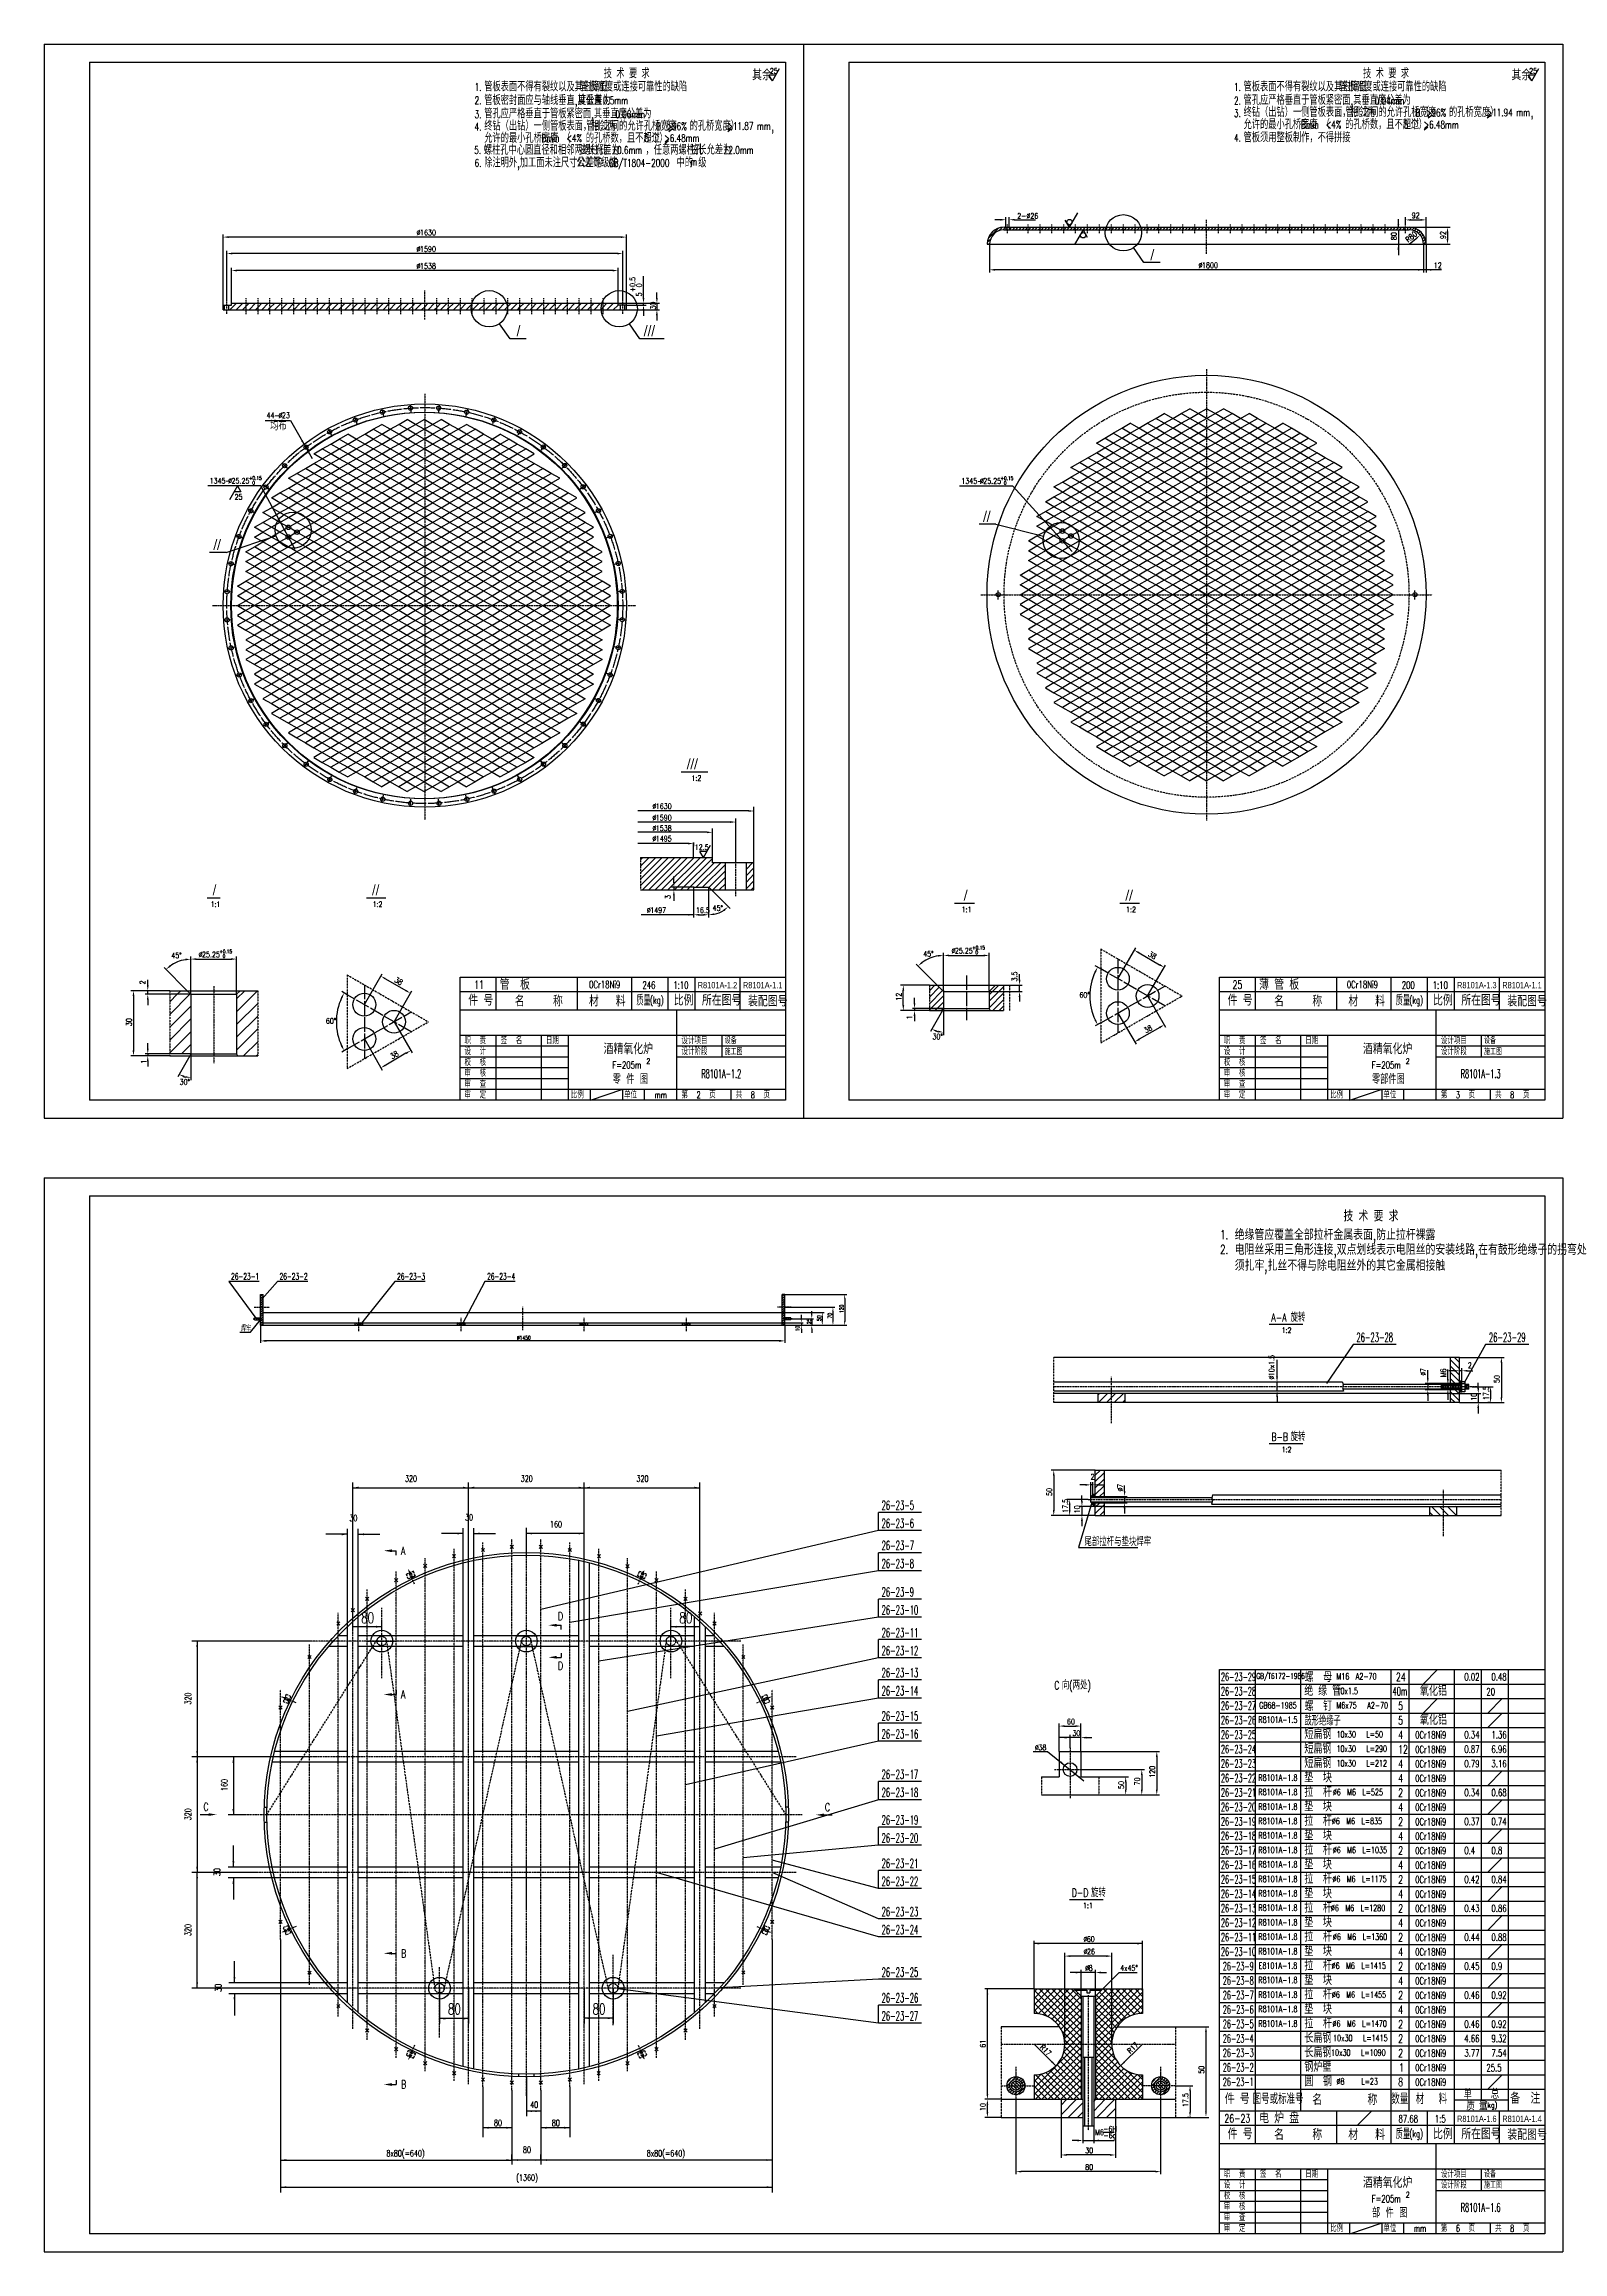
# Model space of a CAD drawing. Header units: millimetres. Extents: x 1545 to 36024, y 3418 to 15628.
# Drawn here: x 18976 to 27376, y 3418 to 15628 of the extents above; entities that cross this region are included whole.
import ezdxf
from ezdxf.enums import TextEntityAlignment as Align

# ---------------------------------------------------------------- set-up
doc = ezdxf.new("R2010")
doc.units = ezdxf.units.MM
for name, pattern in [('DASHDOT', [1, 0.5, -0.25, 0, -0.25]), ('DASHDOT-L', [90, 80, -5, 0, -5]), ('DASHDOT-M', [36, 30, -3, 0, -3]), ('DASHDOT-S', [14, 10, -2, 0, -2]), ('DIVIDE-M', [39, 30, -3, 0, -3, 0, -3]), ('DIVIDE-S', [16, 10, -2, 0, -2, 0, -2]), ('HIDDEN-L', [13, 10, -3]), ('HIDDEN-M', [7, 5, -2])]:
    doc.linetypes.add(name, pattern=pattern)
for name, color, linetype in [('1', 2, 'DASHDOT'), ('1轮廓实线层', 1, 'Continuous'), ('CDR_DIM', 7, 'Continuous'), ('CDR_DWG1', 1, 'Continuous'), ('CDR_DWG3', 3, 'DASHDOT-M'), ('CDR_DWG4', 6, 'DIVIDE-M'), ('CDR_DWG5', 6, 'HIDDEN-M'), ('CDR_TEXT', 7, 'Continuous'), ('TEXT', 2, 'Continuous'), ('粗实线', 1, 'Continuous')]:
    doc.layers.add(name, color=color, linetype=linetype)
doc.styles.add('CLB', font='clb.shx', dxfattribs={"bigfont": 'hztxt.shx'})
doc.styles.add('HZ', font='simplex.shx', dxfattribs={"width": 0.7, "height": 30, "bigfont": 'HZ.shx'})
doc.styles.add('HZTXT', font='TXT', dxfattribs={"width": 0.7, "bigfont": 'HZTXT'})
doc.styles.add('ITALICC', font='italicc')
doc.styles.get("Standard").update_dxf_attribs({"font": 'txt', "bigfont": 'gbcbig.shx'})

msp = doc.modelspace()

# ---------------------------------------------------------------- texts
at = {"style": 'HZ'}
for s, height, width, p in [('1.', 42, 0.7, (21357, 15370)), ('1.', 42, 0.7, (25557, 15370)), ('2.', 42, 0.7, (21357, 15296)), ('0.5mm', 42, 0.7, (22067, 15296)), ('2.', 42, 0.7, (25557, 15294)), ('3.', 42, 0.7, (25557, 15225)), ('0.04mm', 42, 0.7, (26335, 15294)), ('B', 42, 0.7, (26561, 15228)), ('>96%', 42, 0.7, (26619, 15228)), ('>11.94 mm', 42, 0.7, (26955, 15229)), ('3.', 42, 0.7, (21357, 15219)), ('4.', 42, 0.7, (21357, 15150)), ('0.06mm', 42, 0.7, (22135, 15219)), ('B', 42, 0.7, (22361, 15153)), ('>96%', 42, 0.7, (22419, 15153)), ('>11.87 mm', 42, 0.7, (22755, 15154)), ('Bmin', 42, 0.7, (25928, 15162)), ('<4%', 42, 0.7, (26065, 15162)), ('5', 42, 0.7, (26496, 15162)), ('>6.48mm', 42, 0.7, (26606, 15162)), ('5.', 42, 0.7, (21355, 15021)), ('Bmin', 42, 0.7, (21728, 15087)), ('<4%', 42, 0.7, (21865, 15087)), ('%%p0.6mm', 42, 0.7, (22117, 15021)), ('5', 42, 0.7, (22296, 15087)), ('>6.48mm', 42, 0.7, (22406, 15087)), ('%%p2.0mm', 42, 0.7, (22733, 15021)), ('4.', 42, 0.7, (25557, 15089)), ('6.', 42, 0.7, (21357, 14950)), ('GB/T1804-2000', 42, 0.7, (22099, 14950)), ('m', 42, 0.7, (22550, 14957)), ('11', 45, 0.7, (21354, 10404)), ('管  板', 60, 0.7, (21496, 10398)), ('0Cr18Ni9', 40, 0.7, (21990, 10407)), ('25', 45, 0.7, (25549, 10404)), ('薄 管 板', 60, 0.7, (25696, 10398)), ('0Cr18Ni9', 40, 0.7, (26181, 10407)), ('技 术 要 求', 60, 0.7, (26162, 9117)), ('1.', 50, 0.7, (25480, 9019)), ('绝缘管应覆盖全部拉杆金属表面,防止拉杆裸露', 60, 0.7, (25561, 9014)), ('2.', 50, 0.7, (25480, 8937)), ('电阻丝采用三角形连接,双点划线表示电阻丝的安装线路,在有鼓形绝缘子的拐弯处', 60, 0.7, (25561, 8932)), ('26-23-1', 35.4, 0.55, (20010, 8795)), ('26-23-2', 35.4, 0.55, (20278, 8795)), ('26-23-3', 35.4, 0.55, (20928, 8795)), ('26-23-4', 35.4, 0.55, (21426, 8795)), ('须扎牢,扎丝不得与除电阻丝外的其它金属相接触', 60, 0.7, (25561, 8844)), ('A-A', 45, 0.7, (25764, 8563)), ('旋转', 45, 0.7, (25870, 8563)), ('焊牢', 31.8, 0.7, (20064, 8509)), ('26-23-28', 50, 0.55, (26234, 8451)), ('26-23-29', 50, 0.55, (26967, 8451)), ('B-B', 45, 0.7, (25764, 7903)), ('旋转', 45, 0.7, (25870, 7903)), ('26-23-5', 50, 0.55, (23608, 7522)), ('26-23-6', 50, 0.55, (23608, 7422)), ('26-23-7', 50, 0.55, (23608, 7300)), ('尾部拉杆与垫块焊牢', 45, 0.7, (24730, 7322)), ('A', 45, 0.7, (20950, 7273)), ('26-23-8', 50, 0.55, (23608, 7200)), ('26-23-9', 50, 0.55, (23608, 7043)), ('26-23-10', 50, 0.55, (23608, 6943)), ('D', 45, 0.7, (21818, 6911)), ('26-23-11', 50, 0.55, (23608, 6818)), ('26-23-12', 50, 0.55, (23608, 6718)), ('D', 45, 0.7, (21818, 6637)), ('26-23-13', 50, 0.55, (23608, 6596)), ('26-23-29', 45, 0.5, (25485, 6576)), ('GB/T6172-1986', 32, 0.6, (25681, 6587)), ('螺  母', 55, 0.7, (25947, 6570)), ('M16  A2-70', 35, 0.7, (26124, 6583)), ('24', 45, 0.7, (26453, 6575)), ('0.02', 40, 0.7, (26831, 6578)), ('0.48', 40, 0.7, (26981, 6578)), ('A', 45, 0.7, (20950, 6479)), ('26-23-14', 50, 0.55, (23608, 6496)), ('C', 45, 0.7, (24563, 6529)), ('向(两处)', 45, 0.7, (24605, 6529)), ('26-23-28', 45, 0.5, (25485, 6496)), ('绝 缘 管', 55, 0.7, (25946, 6494)), ('10x1.5', 35, 0.7, (26124, 6503)), ('40m', 45, 0.6, (26434, 6496)), ('氧化铝', 55, 0.7, (26585, 6493)), ('20', 40, 0.7, (26953, 6496)), ('26-23-15', 50, 0.55, (23608, 6357)), ('26-23-27', 45, 0.5, (25485, 6416)), ('26-23-26', 45, 0.5, (25485, 6336)), ('螺  钉', 55, 0.7, (25947, 6410)), ('鼓形绝缘子', 56, 0.55, (25947, 6329)), ('M6x75   A2-70', 35, 0.7, (26124, 6423)), ('5', 45, 0.7, (26465, 6415)), ('5', 45, 0.7, (26465, 6335)), ('氧化铝', 55, 0.7, (26585, 6333)), ('26-23-16', 50, 0.55, (23608, 6257)), ('26-23-25', 45, 0.5, (25485, 6256)), ('短扁钢', 55, 0.7, (25946, 6254)), ('短扁钢', 55, 0.7, (25946, 6174)), ('10x30   L=50', 35, 0.7, (26124, 6263)), ('4', 45, 0.7, (26465, 6255)), ('0Cr18Ni9', 40, 0.7, (26559, 6257)), ('0.34', 40, 0.7, (26831, 6258)), ('1.36', 40, 0.7, (26981, 6258)), ('26-23-24', 45, 0.5, (25485, 6176)), ('26-23-23', 45, 0.5, (25485, 6096)), ('短扁钢', 55, 0.7, (25946, 6094)), ('10x30   L=290', 35, 0.7, (26124, 6183)), ('10x30   L=212', 35, 0.7, (26124, 6103)), ('4', 45, 0.7, (26465, 6095)), ('12', 45, 0.7, (26465, 6175)), ('0Cr18Ni9', 40, 0.7, (26559, 6177)), ('0Cr18Ni9', 40, 0.7, (26559, 6097)), ('0.87', 40, 0.7, (26831, 6178)), ('0.79', 40, 0.7, (26831, 6098)), ('3.16', 40, 0.7, (26981, 6098)), ('6.96', 40, 0.7, (26981, 6178)), ('26-23-17', 50, 0.55, (23608, 6034)), ('26-23-18', 50, 0.55, (23608, 5934)), ('26-23-22', 45, 0.5, (25485, 6016)), ('垫  块', 55, 0.7, (25946, 6014)), ('拉  杆', 55, 0.7, (25946, 5934)), ('4', 45, 0.7, (26465, 6015)), ('0Cr18Ni9', 40, 0.7, (26559, 6017)), ('C', 45, 0.7, (19857, 5857)), ('C', 45, 0.7, (23294, 5855)), ('26-23-21', 45, 0.5, (25485, 5936)), ('26-23-20', 45, 0.5, (25485, 5856)), ('垫  块', 55, 0.7, (25946, 5854)), ('%%C6  M6  L=525', 35, 0.7, (26103, 5943)), ('2', 45, 0.7, (26465, 5935)), ('4', 45, 0.7, (26465, 5855)), ('0Cr18Ni9', 40, 0.7, (26559, 5937)), ('0Cr18Ni9', 40, 0.7, (26559, 5857)), ('0.34', 40, 0.7, (26831, 5938)), ('0.68', 40, 0.7, (26981, 5938)), ('26-23-19', 50, 0.55, (23608, 5782)), ('26-23-19', 45, 0.5, (25485, 5776)), ('26-23-18', 45, 0.5, (25485, 5696)), ('拉  杆', 55, 0.7, (25946, 5774)), ('垫  块', 55, 0.7, (25946, 5694)), ('%%C6  M6  L=835', 35, 0.7, (26098, 5783)), ('2', 45, 0.7, (26465, 5775)), ('4', 45, 0.7, (26465, 5695)), ('0Cr18Ni9', 40, 0.7, (26559, 5777)), ('0Cr18Ni9', 40, 0.7, (26559, 5697)), ('0.37', 40, 0.7, (26831, 5778)), ('0.74', 40, 0.7, (26981, 5778)), ('26-23-20', 50, 0.55, (23608, 5682)), ('26-23-17', 45, 0.5, (25485, 5616)), ('拉  杆', 55, 0.7, (25946, 5614)), ('%%C6  M6  L=1035', 35, 0.7, (26103, 5623)), ('2', 45, 0.7, (26465, 5615)), ('0Cr18Ni9', 40, 0.7, (26559, 5617)), ('0.4', 40, 0.7, (26831, 5618)), ('0.8', 40, 0.7, (26981, 5618)), ('26-23-21', 50, 0.55, (23608, 5542)), ('26-23-16', 45, 0.5, (25485, 5536)), ('26-23-15', 45, 0.5, (25485, 5456)), ('垫  块', 55, 0.7, (25946, 5534)), ('拉  杆', 55, 0.7, (25946, 5454)), ('%%C6  M6  L=1175', 35, 0.7, (26101, 5463)), ('4', 45, 0.7, (26465, 5535)), ('2', 45, 0.7, (26465, 5455)), ('0Cr18Ni9', 40, 0.7, (26559, 5537)), ('0Cr18Ni9', 40, 0.7, (26559, 5457)), ('0.42', 40, 0.7, (26831, 5458)), ('0.84', 40, 0.7, (26981, 5458)), ('26-23-22', 50, 0.55, (23608, 5442)), ('D-D', 45, 0.7, (24660, 5382)), ('旋转', 45, 0.7, (24766, 5381)), ('26-23-14', 45, 0.5, (25485, 5376)), ('垫  块', 55, 0.7, (25946, 5374)), ('4', 45, 0.7, (26465, 5375)), ('0Cr18Ni9', 40, 0.7, (26559, 5377)), ('26-23-23', 50, 0.55, (23608, 5275)), ('26-23-13', 45, 0.5, (25485, 5296)), ('26-23-12', 45, 0.5, (25485, 5216)), ('拉  杆', 55, 0.7, (25946, 5294)), ('垫  块', 55, 0.7, (25946, 5214)), ('%%C6  M6  L=1280', 35, 0.7, (26093, 5303)), ('2', 45, 0.7, (26465, 5295)), ('4', 45, 0.7, (26465, 5215)), ('0Cr18Ni9', 40, 0.7, (26559, 5297)), ('0Cr18Ni9', 40, 0.7, (26559, 5217)), ('0.43', 40, 0.7, (26831, 5298)), ('0.86', 40, 0.7, (26981, 5298)), ('26-23-24', 50, 0.55, (23608, 5175)), ('26-23-11', 45, 0.5, (25485, 5136)), ('拉  杆', 55, 0.7, (25946, 5134)), ('%%C6  M6  L=1360', 35, 0.7, (26104, 5143)), ('2', 45, 0.7, (26465, 5135)), ('0Cr18Ni9', 40, 0.7, (26559, 5137)), ('0.44', 40, 0.7, (26831, 5138)), ('0.88', 40, 0.7, (26981, 5138)), ('B', 45, 0.7, (20950, 5046)), ('26-23-10', 45, 0.5, (25485, 5056)), ('26-23-9', 45, 0.5, (25495, 4976)), ('垫  块', 55, 0.7, (25946, 5054)), ('拉  杆', 55, 0.7, (25946, 4974)), ('%%C6  M6  L=1415', 35, 0.7, (26097, 4983)), ('4', 45, 0.7, (26465, 5055)), ('2', 45, 0.7, (26465, 4975)), ('0Cr18Ni9', 40, 0.7, (26559, 5057)), ('0Cr18Ni9', 40, 0.7, (26559, 4977)), ('0.45', 40, 0.7, (26831, 4978)), ('0.9', 40, 0.7, (26981, 4978)), ('26-23-25', 50, 0.55, (23608, 4940)), ('26-23-8', 45, 0.5, (25495, 4896)), ('垫  块', 55, 0.7, (25946, 4894)), ('4', 45, 0.7, (26465, 4895)), ('0Cr18Ni9', 40, 0.7, (26559, 4897)), ('26-23-26', 50, 0.55, (23608, 4798)), ('26-23-7', 45, 0.5, (25495, 4816)), ('26-23-6', 45, 0.5, (25495, 4736)), ('拉  杆', 55, 0.7, (25946, 4814)), ('垫  块', 55, 0.7, (25946, 4734)), ('%%C6  M6  L=1455', 35, 0.7, (26098, 4823)), ('2', 45, 0.7, (26465, 4815)), ('4', 45, 0.7, (26465, 4735)), ('0Cr18Ni9', 40, 0.7, (26559, 4817)), ('0Cr18Ni9', 40, 0.7, (26559, 4737)), ('0.46', 40, 0.7, (26831, 4818)), ('0.92', 40, 0.7, (26981, 4818)), ('26-23-27', 50, 0.55, (23608, 4698)), ('26-23-5', 45, 0.5, (25495, 4656)), ('拉  杆', 55, 0.7, (25946, 4654)), ('%%C6  M6  L=1470', 35, 0.7, (26102, 4663)), ('2', 45, 0.7, (26465, 4655)), ('0Cr18Ni9', 40, 0.7, (26559, 4657)), ('0.46', 40, 0.7, (26831, 4658)), ('0.92', 40, 0.7, (26981, 4658)), ('26-23-4', 45, 0.5, (25495, 4576)), ('26-23-3', 45, 0.5, (25495, 4496)), ('长扁钢', 55, 0.7, (25946, 4574)), ('长扁钢', 55, 0.7, (25946, 4494)), ('10x30   L=1090', 35, 0.7, (26094, 4503)), ('10x30   L=1415', 35, 0.7, (26105, 4583)), ('2', 45, 0.7, (26465, 4575)), ('2', 45, 0.7, (26465, 4495)), ('0Cr18Ni9', 40, 0.7, (26559, 4577)), ('0Cr18Ni9', 40, 0.7, (26559, 4497)), ('4.66', 40, 0.7, (26831, 4578)), ('3.77', 40, 0.7, (26831, 4498)), ('9.32', 40, 0.7, (26981, 4578)), ('7.54', 40, 0.7, (26981, 4498)), ('26-23-2', 45, 0.5, (25495, 4416)), ('钢炉壁', 55, 0.7, (25946, 4414)), ('1', 45, 0.7, (26470, 4415)), ('0Cr18Ni9', 40, 0.7, (26559, 4417)), ('25.5', 40, 0.7, (26953, 4416)), ('B', 45, 0.7, (20950, 4322)), ('26-23-1', 45, 0.5, (25495, 4336)), ('圆  钢', 55, 0.7, (25946, 4334)), ('%%C8     L=23', 35, 0.7, (26124, 4343)), ('8', 45, 0.7, (26465, 4335)), ('0Cr18Ni9', 40, 0.7, (26559, 4337)), ('26-23', 45, 0.7, (25504, 4134)), ('电 炉 盘', 60, 0.7, (25696, 4129))]:
    msp.add_text(s, height=height, dxfattribs=dict(at, width=width)).set_placement(p)
at = {"color": 7, "linetype": 'Continuous', "style": 'HZ'}
for s, height, width, p in [('管板表面不得有裂纹以及其它降低', 50, 0.7, (21410, 15367)), ('管板强度或连接可靠性的缺陷', 50, 0.7, (21941, 15367)), ('技 术 要 求', 50, 0.7, (22071, 15440)), (' 其余', 60, 0.7, (22863, 15428)), ('管板表面不得有裂纹以及其它降低', 50, 0.7, (25610, 15367)), ('管板强度或连接可靠性的缺陷', 50, 0.7, (26141, 15367)), ('技 术 要 求', 50, 0.7, (26271, 15440)), (' 其余', 60, 0.7, (27063, 15428)), ('管板密封面应与轴线垂直,其垂直', 50, 0.7, (21410, 15292)), ('管孔应严格垂直于管板紧密面,其垂直度公差为', 50, 0.7, (21410, 15218)), (' 度公差为', 50, 0.7, (21904, 15292)), ('管孔应严格垂直于管板紧密面,其垂直度公差为', 50, 0.7, (25610, 15293)), ('终钻（出钻）一侧管板表面，相邻两', 50, 0.7, (25610, 15226)), ('管孔之间的允许孔桥宽度', 50, 0.7, (26174, 15226)), ('（', 50, 0.7, (26591, 15226)), ('的孔桥宽度）', 50, 0.7, (26746, 15226)), ('终钻（出钻）一侧管板表面，相邻两', 50, 0.7, (21410, 15150)), ('管孔之间的允许孔桥宽度', 50, 0.7, (21974, 15150)), ('（', 50, 0.7, (22391, 15150)), ('的孔桥宽度）', 50, 0.7, (22546, 15150)), (',', 50, 0.7, (22998, 15150)), ('管板须用整板制作，不得拼接', 50, 0.7, (25610, 15086)), ('允许的最小孔桥宽度', 50, 0.7, (25610, 15158)), ('（', 50, 0.7, (26042, 15158)), ('的孔桥数，且不超过', 50, 0.7, (26172, 15158)), ('个）', 50, 0.7, (26533, 15158)), (',', 50, 0.7, (27198, 15226)), ('螺柱孔中心圆直径和相邻两螺柱孔', 50, 0.7, (21408, 15017)), ('允许的最小孔桥宽度', 50, 0.7, (21410, 15083)), ('（', 50, 0.7, (21842, 15083)), ('弦长允差为', 50, 0.7, (21932, 15017)), ('的孔桥数，且不超过', 50, 0.7, (21972, 15083)), ('，任意两螺柱孔', 50, 0.7, (22302, 15017)), ('个）', 50, 0.7, (22333, 15082)), ('弦长允差为', 50, 0.7, (22549, 15018)), ('除注明外,加工面未注尺寸公差的', 50, 0.7, (21410, 14947)), ('公差等级按', 50, 0.7, (21920, 14947)), ('中的', 50, 0.7, (22474, 14947)), ('级', 50, 0.7, (22594, 14947)), ('均布', 50, 0.7, (20226, 13492)), ('件 号', 60, 0.7, (21322, 10311)), ('名     称', 60, 0.7, (21579, 10306)), ('材   料', 60, 0.7, (21989, 10306)), ('质量', 60, 0.5, (22252, 10311)), ('比例', 60, 0.7, (22458, 10311)), ('所在图号', 60, 0.7, (22614, 10311)), ('装配图号', 60, 0.7, (22869, 10306)), ('件 号', 60, 0.7, (25522, 10311)), ('名     称', 60, 0.7, (25779, 10306)), ('材   料', 60, 0.7, (26189, 10306)), ('质量', 60, 0.5, (26452, 10311)), ('比例', 60, 0.7, (26658, 10311)), ('所在图号', 60, 0.7, (26814, 10311)), ('装配图号', 60, 0.7, (27069, 10306)), ('件 号', 60, 0.7, (25522, 4041)), ('名     称', 60, 0.7, (25779, 4037)), ('材   料', 60, 0.7, (26189, 4037)), ('质量', 60, 0.5, (26452, 4041)), ('比例', 60, 0.7, (26658, 4041)), ('所在图号', 60, 0.7, (26814, 4041)), ('装配图号', 60, 0.7, (27069, 4037))]:
    msp.add_text(s, height=height, dxfattribs=dict(at, width=width)).set_placement(p)
at = {"style": 'ITALICC'}
for s, p in [('I', (25087, 14434)), ('I', (21581, 14013)), ('III', (22285, 14013)), ('II', (24161, 12987)), ('II', (19904, 12831)), ('III', (22522, 11618)), ('I', (19900, 10921)), ('II', (20781, 10921)), ('I', (24055, 10891)), ('II', (24949, 10891))]:
    msp.add_text(s, height=60, dxfattribs=at).set_placement(p)
at = {"ltscale": 1.5, "style": 'CLB', "width": 0.7}
for s, p in [('R8101A-1.2', (22700, 10424)), ('R8101A-1.1', (22950, 10424)), ('R8101A-1.3', (26900, 10424)), ('R8101A-1.1', (27150, 10424)), ('R8101A-1.6', (26900, 4154)), ('R8101A-1.4', (27150, 4154))]:
    msp.add_text(s, height=35, dxfattribs=at).set_placement(p, align=Align.MIDDLE)
at = {"width": 0.55}
for s, p in [('R8101A-1.2', (22611, 9910)), ('R8101A-1.3', (26811, 9910)), ('R8101A-1.6', (26811, 3640))]:
    msp.add_text(s, height=48, dxfattribs=at).set_placement(p)
at = {"style": 'HZ', "width": 0.7}
for s, p in [('R8101A-1.5', (25800, 6361)), ('GB68-1985', (25800, 6441)), ('R8101A-1.8', (25800, 6041)), ('R8101A-1.8', (25800, 5961)), ('R8101A-1.8', (25800, 5881)), ('R8101A-1.8', (25800, 5801)), ('R8101A-1.8', (25800, 5721)), ('R8101A-1.8', (25800, 5641)), ('R8101A-1.8', (25800, 5561)), ('R8101A-1.8', (25800, 5481)), ('R8101A-1.8', (25800, 5401)), ('R8101A-1.8', (25800, 5321)), ('R8101A-1.8', (25800, 5241)), ('R8101A-1.8', (25800, 5161)), ('R8101A-1.8', (25800, 5081)), ('E8101A-1.8', (25800, 5001)), ('R8101A-1.8', (25800, 4921)), ('R8101A-1.8', (25800, 4841)), ('R8101A-1.8', (25800, 4761)), ('R8101A-1.8', (25800, 4681))]:
    msp.add_text(s, height=35, dxfattribs=at).set_placement(p, align=Align.MIDDLE)
at = {"style": 'HZ'}
for s, height, width, p in [('件 号', 60, 0.7, (25575, 4235)), ('图号或标准号', 60, 0.6, (25801, 4235)), ('名        称', 60, 0.7, (26170, 4230)), ('数量', 60, 0.6, (26474, 4235)), ('材   料', 60, 0.6, (26649, 4235)), ('单', 50, 0.7, (26850, 4264)), ('总', 50, 0.7, (27000, 4265)), ('备  注', 60, 0.7, (27168, 4238)), ('质 量', 50, 0.7, (26900, 4201)), ('(kg)', 30, 0.7, (26979, 4215))]:
    msp.add_text(s, height=height, dxfattribs=dict(at, width=width)).set_placement(p, align=Align.CENTER)
at = {"layer": '1', "style": 'HZTXT', "width": 0.7}
for p in [(22318, 9988), (26518, 9988), (26518, 3719)]:
    msp.add_text('2', height=30.4, dxfattribs=at).set_placement(p, align=Align.CENTER)
at = {"layer": 'CDR_DIM', "style": 'HZ', "width": 0.7}
for s, p in [(' 25', (23003, 15480)), (' 25', (27203, 15480)), ('12.5', (22613, 11187))]:
    msp.add_text(s, height=30, dxfattribs=at).set_placement(p, align=Align.MIDDLE)
at = {"layer": 'CDR_DIM', "color": 0, "linetype": 'Continuous', "style": 'HZ', "width": 0.7}
for s, p in [('246', (22321, 10424)), ('1:10', (22498, 10424)), ('200', (26521, 10424)), ('1:10', (26698, 10424)), ('(kg)', (22365, 10338)), ('(kg)', (26565, 10338)), ('87.68', (26521, 4154)), ('1:5', (26698, 4154)), ('(kg)', (26565, 4069))]:
    msp.add_text(s, height=40, dxfattribs=at).set_placement(p, align=Align.MIDDLE)
at = {"layer": 'CDR_TEXT', "linetype": 'Continuous', "style": 'HZ', "width": 0.7}
for s, height, p in [('2-%%c26', 30, (24358, 14663)), ('92', 30, (26540, 14666)), ('320', 35, (20972, 7677)), ('320', 35, (21612, 7677)), ('320', 35, (22252, 7677)), ('30', 35, (20664, 7459)), ('30', 35, (21304, 7463)), ('160', 35, (21774, 7425)), ('80', 60, (20729, 6895)), ('80', 60, (22489, 6895)), ('80', 60, (21209, 4731)), ('80', 60, (22009, 4731)), ('40', 35, (21664, 4214)), ('80', 35, (21464, 4114)), ('80', 35, (21784, 4114)), ('8x80(=640)', 35, (20869, 3946)), ('80', 35, (21624, 3965)), ('8x80(=640)', 35, (22309, 3946)), ('(1360)', 35, (21587, 3811))]:
    msp.add_text(s, height=height, dxfattribs=at).set_placement(p)
at = {"layer": 'CDR_TEXT', "color": 0, "linetype": 'Continuous', "style": 'HZ', "width": 0.7}
for s, height, p in [('∅', 30, (21036, 14571)), ('1630', 30, (21055, 14571)), ('∅', 30, (21036, 14480)), ('∅', 30, (21036, 14386)), ('1590', 30, (21055, 14480)), ('1538', 30, (21055, 14386)), ('∅', 30, (25361, 14390)), ('1800', 30, (25380, 14390)), ('12', 30, (26662, 14390)), ('44-', 30, (20206, 13560)), ('∅', 30, (20272, 13560)), ('23', 30, (20291, 13560)), ('1345-', 30, (19891, 13198)), ('∅', 30, (19993, 13198)), ('25.25', 30, (20012, 13198)), ('+0.15', 20, (20109, 13218)), ('0', 20, (20127, 13192)), ('1345-', 30, (24049, 13197)), ('∅', 30, (24151, 13197)), ('25.25', 30, (24170, 13197)), ('+0.15', 20, (24266, 13217)), ('0', 20, (24284, 13191)), ('1:2', 30, (22556, 11554)), ('∅', 30, (22340, 11398)), ('∅', 30, (22340, 11335)), ('1630', 30, (22359, 11398)), ('1590', 30, (22359, 11335)), ('∅', 30, (22340, 11277)), ('∅', 30, (22340, 11219)), ('1538', 30, (22359, 11277)), ('1495', 30, (22359, 11219)), ('1:1', 30, (19896, 10856)), ('1:2', 30, (20792, 10856)), ('∅', 30, (22309, 10823)), ('1497', 30, (22328, 10823)), ('16.5', 30, (22581, 10823)), ('45°', 30, (22673, 10835)), ('1:1', 30, (24050, 10827)), ('1:2', 30, (24960, 10827)), ('∅', 30, (23994, 10599)), ('25.25', 30, (24013, 10599)), ('+0.15', 20, (24109, 10621)), ('45°', 30, (19679, 10573)), ('∅', 30, (19830, 10578)), ('25.25', 30, (19849, 10578)), ('+0.15', 20, (19945, 10600)), ('0', 20, (19963, 10574)), ('45°', 30, (23838, 10582)), ('0', 20, (24127, 10595)), ('60°', 30, (24702, 10354)), ('60°', 30, (20534, 10211)), ('30°', 30, (23889, 10124)), ('30°', 30, (19725, 9873)), ('∅', 21.2, (21591, 8463)), ('1450', 21.2, (21605, 8463)), ('1:2', 30, (25820, 8500)), ('2', 30, (26850, 8306)), ('1:2', 30, (25820, 7840)), ('2', 30, (24764, 7690)), ('60', 30, (24633, 6336)), ('30', 30, (24663, 6272)), ('∅', 30, (24456, 6193)), ('38', 30, (24475, 6193)), ('1:1', 30, (24721, 5319)), ('∅', 30, (24724, 5133)), ('60', 30, (24743, 5133)), ('∅', 30, (24725, 5064)), ('26', 30, (24744, 5064)), ('∅', 30, (24734, 4973)), ('8', 30, (24753, 4973)), ('4x45°', 30, (24927, 4973)), ('M6', 30, (24789, 4064)), ('-6H', 30, (24834, 4083)), ('-6g', 30, (24835, 4047)), ('30', 30, (24734, 3964)), ('80', 30, (24734, 3872))]:
    msp.add_text(s, height=height, dxfattribs=at).set_placement(p)
for s, height, rotation, p in [('80', 30, 90, (26456, 14544)), ('R80', 30, 39.6382, (26521, 14530)), ('92', 30, 90, (26728, 14550)), ('+0.5', 30, 90, (22245, 14257)), ('0', 30, 90, (22282, 14283)), ('5', 30, 90, (22281, 14233)), ('30', 30, 90, (22359, 14160)), ('25', 30, 360, (20029, 13109)), ('3', 30, 90, (22440, 10900)), ('38', 30, 330, (25079, 10587)), ('2', 30, 90, (19535, 10428)), ('38', 30, 330, (20910, 10444)), ('3.5', 30, 90, (24358, 10444)), ('12', 30, 90, (23718, 10338)), ('30', 30, 90, (19460, 10197)), ('1', 30, 90, (23777, 10235)), ('38', 30, 30, (25070, 10157)), ('38', 30, 30, (20901, 10014)), ('1', 30, 90, (19542, 9989)), ('25', 21.2, 90, (23217, 8549)), ('50', 21.2, 90, (23273, 8566)), ('70', 21.2, 90, (23332, 8580)), ('120', 21.2, 90, (23397, 8610)), ('10', 21.2, 90, (23153, 8509)), ('10x1.5', 30, 90, (25780, 8261)), ('∅', 30, 90, (25780, 8242)), ('7', 30, 90, (26618, 8283)), ('∅', 30, 90, (26618, 8264)), ('M6', 30, 90, (26730, 8255)), ('17.5', 30, 90, (26966, 8129)), ('50', 30, 90, (27026, 8223)), ('10', 30, 90, (26899, 8125)), ('50', 30, 90, (24550, 7599)), ('7', 30, 90, (24943, 7643)), ('∅', 30, 90, (24943, 7624)), ('17.5', 30, 90, (24638, 7505)), ('10', 30, 90, (24704, 7503)), ('50', 30, 90, (24948, 5978)), ('70', 30, 90, (25037, 5998)), ('120', 30, 90, (25120, 6040)), ('61', 30, 90, (24183, 4547)), ('R17', 30, 315.2834, (24481, 4547)), ('R17', 30, 44.7166, (24984, 4512)), ('50', 30, 90, (25392, 4403)), ('17.5', 30, 90, (25304, 4219)), ('10', 30, 90, (24183, 4197))]:
    msp.add_text(s, height=height, rotation=rotation, dxfattribs=at).set_placement(p)
at = {"layer": 'CDR_TEXT', "linetype": 'Continuous', "style": 'HZ', "width": 0.7}
for s, p in [('320', (19789, 6445)), ('160', (19990, 5967)), ('320', (19789, 5805)), ('30', (19950, 5496)), ('320', (19789, 5165)), ('30', (19956, 4856))]:
    msp.add_text(s, height=35, rotation=90, dxfattribs=at).set_placement(p)
at = {"layer": 'TEXT', "style": 'HZTXT', "width": 0.7}
for s, height, p in [('职  责', 38, (21301, 10098)), ('签  名', 38, (21501, 10098)), ('日期', 38, (21751, 10098)), ('设计项目', 38, (22501, 10098)), ('设备', 35, (22740, 10100)), ('职  责', 38, (25501, 10098)), ('签  名', 38, (25701, 10098)), ('日期', 38, (25951, 10098)), ('设计项目', 38, (26701, 10098)), ('设备', 35, (26940, 10100)), ('设  计', 38, (21301, 10038)), ('校  核', 38, (21301, 9978)), ('设计阶段', 38, (22501, 10038)), ('施工图', 35, (22740, 10038)), ('设  计', 38, (25501, 10038)), ('校  核', 38, (25501, 9978)), ('设计阶段', 38, (26701, 10038)), ('施工图', 35, (26940, 10038)), ('审  核', 38, (21301, 9918)), ('审  查', 38, (21301, 9858)), ('零 件 图', 48, (22120, 9878)), ('F=205m', 40, (22119, 9962)), ('审  核', 38, (25501, 9918)), ('审  查', 38, (25501, 9858)), ('零部件图', 48, (26320, 9878)), ('F=205m', 40, (26319, 9962)), ('审  定', 38, (21301, 9798)), ('比例', 38, (21889, 9798)), ('单位', 38, (22183, 9798)), ('mm', 38, (22352, 9798)), ('第  2  页  ', 38, (22501, 9798)), ('共  8  页', 38, (22801, 9798)), ('审  定', 38, (25501, 9798)), ('比例', 38, (26089, 9798)), ('单位', 38, (26383, 9798)), ('第  3  页  ', 38, (26701, 9798)), ('共  8  页', 38, (27001, 9798)), ('职  责', 38, (25501, 3829)), ('设  计', 38, (25501, 3769)), ('签  名', 38, (25701, 3829)), ('日期', 38, (25951, 3829)), ('设计项目', 38, (26701, 3829)), ('设计阶段', 38, (26701, 3769)), ('设备', 35, (26940, 3830)), ('施工图', 35, (26940, 3769)), ('校  核', 38, (25501, 3709)), ('审  核', 38, (25501, 3649)), ('F=205m', 40, (26319, 3692)), ('审  查', 38, (25501, 3589)), ('审  定', 38, (25501, 3529)), ('比例', 38, (26089, 3529)), ('部 件 图', 48, (26320, 3608)), ('单位', 38, (26383, 3529)), ('mm', 38, (26552, 3529)), ('第  6  页  ', 38, (26701, 3529)), ('共  8  页', 38, (27001, 3529))]:
    msp.add_text(s, height=height, dxfattribs=at).set_placement(p)
for p in [(22207, 10075), (26407, 10075), (26407, 3805)]:
    msp.add_text('酒精氧化炉', height=60, dxfattribs=at).set_placement(p, align=Align.MIDDLE)

# ---------------------------------------------------------------- linework, layer by layer
for p, q in [((23004, 15425), (22985, 15457)), ((23023, 15457), (22985, 15457)), ((23004, 15425), (23043, 15493)), ((27223, 15457), (27185, 15457)), ((27204, 15425), (27185, 15457)), ((27204, 15425), (27243, 15493)), ((25077, 13531), (25124, 13558)), ((25124, 13558), (25171, 13585)), ((25171, 13531), (25124, 13558)), ((25218, 13558), (25171, 13585)), ((25171, 13531), (25218, 13558)), ((25218, 13558), (25265, 13585)), ((25265, 13531), (25218, 13558)), ((25265, 13585), (25312, 13612)), ((25312, 13558), (25265, 13585)), ((25265, 13531), (25312, 13558)), ((25359, 13585), (25312, 13612)), ((25312, 13558), (25359, 13585)), ((25359, 13531), (25312, 13558)), ((25359, 13585), (25405, 13612)), ((25405, 13558), (25359, 13585)), ((25359, 13531), (25405, 13558)), ((25452, 13585), (25405, 13612)), ((25405, 13558), (25452, 13585)), ((25452, 13531), (25405, 13558)), ((25452, 13585), (25499, 13612)), ((25499, 13558), (25452, 13585)), ((25452, 13531), (25499, 13558)), ((25546, 13585), (25499, 13612)), ((25499, 13558), (25546, 13585)), ((25546, 13531), (25499, 13558)), ((25593, 13558), (25546, 13585)), ((25546, 13531), (25593, 13558)), ((25593, 13558), (25640, 13585)), ((25640, 13531), (25593, 13558)), ((25687, 13558), (25640, 13585)), ((25640, 13531), (25687, 13558)), ((25734, 13531), (25687, 13558)), ((20561, 13416), (20608, 13443)), ((20608, 13443), (20655, 13471)), ((20655, 13416), (20608, 13443)), ((20702, 13443), (20655, 13471)), ((20655, 13416), (20702, 13443)), ((20702, 13443), (20749, 13471)), ((20749, 13416), (20702, 13443)), ((20749, 13471), (20796, 13498)), ((20796, 13443), (20749, 13471)), ((20749, 13416), (20796, 13443)), ((20796, 13498), (20843, 13525)), ((20843, 13471), (20796, 13498)), ((20796, 13443), (20843, 13471)), ((20843, 13416), (20796, 13443)), ((20890, 13498), (20843, 13525)), ((20843, 13471), (20890, 13498)), ((20890, 13443), (20843, 13471)), ((20843, 13416), (20890, 13443)), ((20890, 13498), (20937, 13525)), ((20937, 13471), (20890, 13498)), ((20890, 13443), (20937, 13471)), ((20937, 13416), (20890, 13443)), ((20937, 13525), (20983, 13552)), ((20983, 13498), (20937, 13525)), ((20937, 13471), (20983, 13498)), ((20983, 13443), (20937, 13471)), ((20937, 13416), (20983, 13443)), ((21030, 13525), (20983, 13552)), ((20983, 13498), (21030, 13525)), ((21030, 13471), (20983, 13498)), ((20983, 13443), (21030, 13471)), ((21030, 13416), (20983, 13443)), ((21030, 13525), (21077, 13552)), ((21077, 13498), (21030, 13525)), ((21030, 13471), (21077, 13498)), ((21077, 13443), (21030, 13471)), ((21030, 13416), (21077, 13443)), ((21124, 13525), (21077, 13552)), ((21077, 13498), (21124, 13525)), ((21124, 13471), (21077, 13498)), ((21077, 13443), (21124, 13471)), ((21124, 13416), (21077, 13443)), ((21124, 13525), (21171, 13552)), ((21171, 13498), (21124, 13525)), ((21124, 13471), (21171, 13498)), ((21171, 13443), (21124, 13471)), ((21124, 13416), (21171, 13443)), ((21218, 13525), (21171, 13552)), ((21171, 13498), (21218, 13525)), ((21218, 13471), (21171, 13498)), ((21171, 13443), (21218, 13471)), ((21218, 13416), (21171, 13443)), ((21265, 13498), (21218, 13525)), ((21218, 13471), (21265, 13498)), ((21265, 13443), (21218, 13471)), ((21218, 13416), (21265, 13443)), ((21265, 13498), (21312, 13525)), ((21312, 13471), (21265, 13498)), ((21265, 13443), (21312, 13471)), ((21312, 13416), (21265, 13443)), ((21359, 13498), (21312, 13525)), ((21312, 13471), (21359, 13498)), ((21359, 13443), (21312, 13471)), ((21312, 13416), (21359, 13443)), ((21406, 13471), (21359, 13498)), ((21359, 13443), (21406, 13471)), ((21406, 13416), (21359, 13443)), ((21453, 13443), (21406, 13471)), ((21406, 13416), (21453, 13443)), ((21453, 13443), (21499, 13471)), ((21499, 13416), (21453, 13443)), ((21546, 13443), (21499, 13471)), ((21499, 13416), (21546, 13443)), ((21593, 13416), (21546, 13443)), ((24796, 13422), (24843, 13449)), ((24843, 13449), (24889, 13476)), ((24889, 13422), (24843, 13449)), ((24889, 13476), (24936, 13504)), ((24936, 13449), (24889, 13476)), ((24889, 13422), (24936, 13449)), ((24936, 13504), (24983, 13531)), ((24983, 13476), (24936, 13504)), ((24936, 13449), (24983, 13476)), ((24983, 13422), (24936, 13449)), ((25030, 13504), (24983, 13531)), ((24983, 13476), (25030, 13504)), ((25030, 13449), (24983, 13476)), ((24983, 13422), (25030, 13449)), ((25030, 13504), (25077, 13531)), ((25077, 13476), (25030, 13504)), ((25030, 13449), (25077, 13476)), ((25077, 13422), (25030, 13449)), ((25124, 13504), (25077, 13531)), ((25077, 13476), (25124, 13504)), ((25124, 13449), (25077, 13476)), ((25077, 13422), (25124, 13449)), ((25124, 13504), (25171, 13531)), ((25171, 13476), (25124, 13504)), ((25124, 13449), (25171, 13476)), ((25171, 13422), (25124, 13449)), ((25218, 13504), (25171, 13531)), ((25171, 13476), (25218, 13504)), ((25218, 13449), (25171, 13476)), ((25171, 13422), (25218, 13449)), ((25218, 13504), (25265, 13531)), ((25265, 13476), (25218, 13504)), ((25218, 13449), (25265, 13476)), ((25265, 13422), (25218, 13449)), ((25312, 13504), (25265, 13531)), ((25265, 13476), (25312, 13504)), ((25312, 13449), (25265, 13476)), ((25265, 13422), (25312, 13449)), ((25312, 13504), (25359, 13531)), ((25359, 13476), (25312, 13504)), ((25312, 13449), (25359, 13476)), ((25359, 13422), (25312, 13449)), ((25405, 13504), (25359, 13531)), ((25359, 13476), (25405, 13504)), ((25405, 13449), (25359, 13476)), ((25359, 13422), (25405, 13449)), ((25405, 13504), (25452, 13531)), ((25452, 13476), (25405, 13504)), ((25405, 13449), (25452, 13476)), ((25452, 13422), (25405, 13449)), ((25499, 13504), (25452, 13531)), ((25452, 13476), (25499, 13504)), ((25499, 13449), (25452, 13476)), ((25452, 13422), (25499, 13449)), ((25499, 13504), (25546, 13531)), ((25546, 13476), (25499, 13504)), ((25499, 13449), (25546, 13476)), ((25546, 13422), (25499, 13449)), ((25593, 13504), (25546, 13531)), ((25546, 13476), (25593, 13504)), ((25593, 13449), (25546, 13476)), ((25546, 13422), (25593, 13449)), ((25593, 13504), (25640, 13531)), ((25640, 13476), (25593, 13504)), ((25593, 13449), (25640, 13476)), ((25640, 13422), (25593, 13449)), ((25687, 13504), (25640, 13531)), ((25640, 13476), (25687, 13504)), ((25687, 13449), (25640, 13476)), ((25640, 13422), (25687, 13449)), ((25687, 13504), (25734, 13531)), ((25734, 13476), (25687, 13504)), ((25687, 13449), (25734, 13476)), ((25734, 13422), (25687, 13449)), ((25781, 13504), (25734, 13531)), ((25734, 13476), (25781, 13504)), ((25781, 13449), (25734, 13476)), ((25734, 13422), (25781, 13449)), ((25781, 13504), (25828, 13531)), ((25828, 13476), (25781, 13504)), ((25781, 13449), (25828, 13476)), ((25828, 13422), (25781, 13449)), ((25875, 13504), (25828, 13531)), ((25828, 13476), (25875, 13504)), ((25875, 13449), (25828, 13476)), ((25828, 13422), (25875, 13449)), ((25921, 13476), (25875, 13504)), ((25875, 13449), (25921, 13476)), ((25921, 13422), (25875, 13449)), ((25968, 13449), (25921, 13476)), ((25921, 13422), (25968, 13449)), ((26015, 13422), (25968, 13449)), ((20467, 13362), (20514, 13389)), ((20514, 13335), (20467, 13362)), ((20467, 13308), (20514, 13335)), ((20514, 13389), (20561, 13416)), ((20561, 13362), (20514, 13389)), ((20514, 13335), (20561, 13362)), ((20561, 13308), (20514, 13335)), ((20608, 13389), (20561, 13416)), ((20561, 13362), (20608, 13389)), ((20608, 13335), (20561, 13362)), ((20561, 13308), (20608, 13335)), ((20608, 13389), (20655, 13416)), ((20655, 13362), (20608, 13389)), ((20608, 13335), (20655, 13362)), ((20655, 13308), (20608, 13335)), ((20702, 13389), (20655, 13416)), ((20655, 13362), (20702, 13389)), ((20702, 13335), (20655, 13362)), ((20655, 13308), (20702, 13335)), ((20702, 13389), (20749, 13416)), ((20749, 13362), (20702, 13389)), ((20702, 13335), (20749, 13362)), ((20749, 13308), (20702, 13335)), ((20796, 13389), (20749, 13416)), ((20749, 13362), (20796, 13389)), ((20796, 13335), (20749, 13362)), ((20749, 13308), (20796, 13335)), ((20796, 13389), (20843, 13416)), ((20843, 13362), (20796, 13389)), ((20796, 13335), (20843, 13362)), ((20843, 13308), (20796, 13335)), ((20890, 13389), (20843, 13416)), ((20843, 13362), (20890, 13389)), ((20890, 13335), (20843, 13362)), ((20843, 13308), (20890, 13335)), ((20890, 13389), (20937, 13416)), ((20937, 13362), (20890, 13389)), ((20890, 13335), (20937, 13362)), ((20937, 13308), (20890, 13335)), ((20983, 13389), (20937, 13416)), ((20937, 13362), (20983, 13389)), ((20983, 13335), (20937, 13362)), ((20937, 13308), (20983, 13335)), ((20983, 13389), (21030, 13416)), ((21030, 13362), (20983, 13389)), ((20983, 13335), (21030, 13362)), ((21030, 13308), (20983, 13335)), ((21077, 13389), (21030, 13416)), ((21030, 13362), (21077, 13389)), ((21077, 13335), (21030, 13362)), ((21030, 13308), (21077, 13335)), ((21077, 13389), (21124, 13416)), ((21124, 13362), (21077, 13389)), ((21077, 13335), (21124, 13362)), ((21124, 13308), (21077, 13335)), ((21171, 13389), (21124, 13416)), ((21124, 13362), (21171, 13389)), ((21171, 13335), (21124, 13362)), ((21124, 13308), (21171, 13335)), ((21171, 13389), (21218, 13416)), ((21218, 13362), (21171, 13389)), ((21171, 13335), (21218, 13362)), ((21218, 13308), (21171, 13335)), ((21265, 13389), (21218, 13416)), ((21218, 13362), (21265, 13389)), ((21265, 13335), (21218, 13362)), ((21218, 13308), (21265, 13335)), ((21265, 13389), (21312, 13416)), ((21312, 13362), (21265, 13389)), ((21265, 13335), (21312, 13362)), ((21312, 13308), (21265, 13335)), ((21359, 13389), (21312, 13416)), ((21312, 13362), (21359, 13389)), ((21359, 13335), (21312, 13362)), ((21312, 13308), (21359, 13335)), ((21359, 13389), (21406, 13416)), ((21406, 13362), (21359, 13389)), ((21359, 13335), (21406, 13362)), ((21406, 13308), (21359, 13335)), ((21453, 13389), (21406, 13416)), ((21406, 13362), (21453, 13389)), ((21453, 13335), (21406, 13362)), ((21406, 13308), (21453, 13335)), ((21453, 13389), (21499, 13416)), ((21499, 13362), (21453, 13389)), ((21453, 13335), (21499, 13362)), ((21499, 13308), (21453, 13335)), ((21546, 13389), (21499, 13416)), ((21499, 13362), (21546, 13389)), ((21546, 13335), (21499, 13362)), ((21499, 13308), (21546, 13335)), ((21546, 13389), (21593, 13416)), ((21593, 13362), (21546, 13389)), ((21546, 13335), (21593, 13362)), ((21593, 13308), (21546, 13335)), ((21640, 13389), (21593, 13416)), ((21593, 13362), (21640, 13389)), ((21640, 13335), (21593, 13362)), ((21593, 13308), (21640, 13335)), ((21687, 13362), (21640, 13389)), ((21640, 13335), (21687, 13362)), ((21687, 13308), (21640, 13335)), ((24655, 13287), (24702, 13314)), ((24702, 13314), (24749, 13341)), ((24749, 13287), (24702, 13314)), ((24749, 13341), (24796, 13368)), ((24796, 13314), (24749, 13341)), ((24749, 13287), (24796, 13314)), ((24843, 13395), (24796, 13422)), ((24796, 13368), (24843, 13395)), ((24843, 13341), (24796, 13368)), ((24796, 13314), (24843, 13341)), ((24843, 13287), (24796, 13314)), ((24843, 13395), (24889, 13422)), ((24889, 13368), (24843, 13395)), ((24843, 13341), (24889, 13368)), ((24889, 13314), (24843, 13341)), ((24843, 13287), (24889, 13314)), ((24936, 13395), (24889, 13422)), ((24889, 13368), (24936, 13395)), ((24936, 13341), (24889, 13368)), ((24889, 13314), (24936, 13341)), ((24936, 13287), (24889, 13314)), ((24936, 13395), (24983, 13422)), ((24983, 13368), (24936, 13395)), ((24936, 13341), (24983, 13368)), ((24983, 13314), (24936, 13341)), ((24936, 13287), (24983, 13314)), ((25030, 13395), (24983, 13422)), ((24983, 13368), (25030, 13395)), ((25030, 13341), (24983, 13368)), ((24983, 13314), (25030, 13341)), ((25030, 13287), (24983, 13314)), ((25030, 13395), (25077, 13422)), ((25077, 13368), (25030, 13395)), ((25030, 13341), (25077, 13368)), ((25077, 13314), (25030, 13341)), ((25030, 13287), (25077, 13314)), ((25124, 13395), (25077, 13422)), ((25077, 13368), (25124, 13395)), ((25124, 13341), (25077, 13368)), ((25077, 13314), (25124, 13341)), ((25124, 13287), (25077, 13314)), ((25124, 13395), (25171, 13422)), ((25171, 13368), (25124, 13395)), ((25124, 13341), (25171, 13368)), ((25171, 13314), (25124, 13341)), ((25124, 13287), (25171, 13314)), ((25218, 13395), (25171, 13422)), ((25171, 13368), (25218, 13395)), ((25218, 13341), (25171, 13368)), ((25171, 13314), (25218, 13341)), ((25218, 13287), (25171, 13314)), ((25218, 13395), (25265, 13422)), ((25265, 13368), (25218, 13395)), ((25218, 13341), (25265, 13368)), ((25265, 13314), (25218, 13341)), ((25218, 13287), (25265, 13314)), ((25312, 13395), (25265, 13422)), ((25265, 13368), (25312, 13395)), ((25312, 13341), (25265, 13368)), ((25265, 13314), (25312, 13341)), ((25312, 13287), (25265, 13314)), ((25312, 13395), (25359, 13422)), ((25359, 13368), (25312, 13395)), ((25312, 13341), (25359, 13368)), ((25359, 13314), (25312, 13341)), ((25312, 13287), (25359, 13314)), ((25405, 13395), (25359, 13422)), ((25359, 13368), (25405, 13395)), ((25405, 13341), (25359, 13368)), ((25359, 13314), (25405, 13341)), ((25405, 13287), (25359, 13314)), ((25405, 13395), (25452, 13422)), ((25452, 13368), (25405, 13395)), ((25405, 13341), (25452, 13368)), ((25452, 13314), (25405, 13341)), ((25405, 13287), (25452, 13314)), ((25499, 13395), (25452, 13422)), ((25452, 13368), (25499, 13395)), ((25499, 13341), (25452, 13368)), ((25452, 13314), (25499, 13341)), ((25499, 13287), (25452, 13314)), ((25499, 13395), (25546, 13422)), ((25546, 13368), (25499, 13395)), ((25499, 13341), (25546, 13368)), ((25546, 13314), (25499, 13341)), ((25499, 13287), (25546, 13314)), ((25593, 13395), (25546, 13422)), ((25546, 13368), (25593, 13395)), ((25593, 13341), (25546, 13368)), ((25546, 13314), (25593, 13341)), ((25593, 13287), (25546, 13314)), ((25593, 13395), (25640, 13422)), ((25640, 13368), (25593, 13395)), ((25593, 13341), (25640, 13368)), ((25640, 13314), (25593, 13341)), ((25593, 13287), (25640, 13314)), ((25687, 13395), (25640, 13422)), ((25640, 13368), (25687, 13395)), ((25687, 13341), (25640, 13368)), ((25640, 13314), (25687, 13341)), ((25687, 13287), (25640, 13314)), ((25687, 13395), (25734, 13422)), ((25734, 13368), (25687, 13395)), ((25687, 13341), (25734, 13368)), ((25734, 13314), (25687, 13341)), ((25687, 13287), (25734, 13314)), ((25781, 13395), (25734, 13422)), ((25734, 13368), (25781, 13395)), ((25781, 13341), (25734, 13368)), ((25734, 13314), (25781, 13341)), ((25781, 13287), (25734, 13314)), ((25781, 13395), (25828, 13422)), ((25828, 13368), (25781, 13395)), ((25781, 13341), (25828, 13368)), ((25828, 13314), (25781, 13341)), ((25781, 13287), (25828, 13314)), ((25875, 13395), (25828, 13422)), ((25828, 13368), (25875, 13395)), ((25875, 13341), (25828, 13368)), ((25828, 13314), (25875, 13341)), ((25875, 13287), (25828, 13314)), ((25875, 13395), (25921, 13422)), ((25921, 13368), (25875, 13395)), ((25875, 13341), (25921, 13368)), ((25921, 13314), (25875, 13341)), ((25875, 13287), (25921, 13314)), ((25968, 13395), (25921, 13422)), ((25921, 13368), (25968, 13395)), ((25968, 13341), (25921, 13368)), ((25921, 13314), (25968, 13341)), ((25968, 13287), (25921, 13314)), ((25968, 13395), (26015, 13422)), ((26015, 13368), (25968, 13395)), ((25968, 13341), (26015, 13368)), ((26015, 13314), (25968, 13341)), ((25968, 13287), (26015, 13314)), ((26062, 13341), (26015, 13368)), ((26015, 13314), (26062, 13341)), ((26062, 13287), (26015, 13314)), ((26109, 13314), (26062, 13341)), ((26062, 13287), (26109, 13314)), ((26156, 13287), (26109, 13314)), ((20327, 13227), (20374, 13254)), ((20374, 13200), (20327, 13227)), ((20327, 13173), (20374, 13200)), ((20374, 13254), (20421, 13281)), ((20421, 13227), (20374, 13254)), ((20374, 13200), (20421, 13227)), ((20421, 13173), (20374, 13200)), ((20421, 13281), (20467, 13308)), ((20467, 13254), (20421, 13281)), ((20421, 13227), (20467, 13254)), ((20467, 13200), (20421, 13227)), ((20421, 13173), (20467, 13200)), ((20514, 13281), (20467, 13308)), ((20467, 13254), (20514, 13281)), ((20514, 13227), (20467, 13254)), ((20467, 13200), (20514, 13227)), ((20514, 13173), (20467, 13200)), ((20514, 13281), (20561, 13308)), ((20561, 13254), (20514, 13281)), ((20514, 13227), (20561, 13254)), ((20561, 13200), (20514, 13227)), ((20514, 13173), (20561, 13200)), ((20608, 13281), (20561, 13308)), ((20561, 13254), (20608, 13281)), ((20608, 13227), (20561, 13254)), ((20561, 13200), (20608, 13227)), ((20608, 13173), (20561, 13200)), ((20608, 13281), (20655, 13308)), ((20655, 13254), (20608, 13281)), ((20608, 13227), (20655, 13254)), ((20655, 13200), (20608, 13227)), ((20608, 13173), (20655, 13200)), ((20702, 13281), (20655, 13308)), ((20655, 13254), (20702, 13281)), ((20702, 13227), (20655, 13254)), ((20655, 13200), (20702, 13227)), ((20702, 13173), (20655, 13200)), ((20702, 13281), (20749, 13308)), ((20749, 13254), (20702, 13281)), ((20702, 13227), (20749, 13254)), ((20749, 13200), (20702, 13227)), ((20702, 13173), (20749, 13200)), ((20796, 13281), (20749, 13308)), ((20749, 13254), (20796, 13281)), ((20796, 13227), (20749, 13254)), ((20749, 13200), (20796, 13227)), ((20796, 13173), (20749, 13200)), ((20796, 13281), (20843, 13308)), ((20843, 13254), (20796, 13281)), ((20796, 13227), (20843, 13254)), ((20843, 13200), (20796, 13227)), ((20796, 13173), (20843, 13200)), ((20890, 13281), (20843, 13308)), ((20843, 13254), (20890, 13281)), ((20890, 13227), (20843, 13254)), ((20843, 13200), (20890, 13227)), ((20890, 13173), (20843, 13200)), ((20890, 13281), (20937, 13308)), ((20937, 13254), (20890, 13281)), ((20890, 13227), (20937, 13254)), ((20937, 13200), (20890, 13227)), ((20890, 13173), (20937, 13200)), ((20983, 13281), (20937, 13308)), ((20937, 13254), (20983, 13281)), ((20983, 13227), (20937, 13254)), ((20937, 13200), (20983, 13227)), ((20983, 13173), (20937, 13200)), ((20983, 13281), (21030, 13308)), ((21030, 13254), (20983, 13281)), ((20983, 13227), (21030, 13254)), ((21030, 13200), (20983, 13227)), ((20983, 13173), (21030, 13200)), ((21077, 13281), (21030, 13308)), ((21030, 13254), (21077, 13281)), ((21077, 13227), (21030, 13254)), ((21030, 13200), (21077, 13227)), ((21077, 13173), (21030, 13200)), ((21077, 13281), (21124, 13308)), ((21124, 13254), (21077, 13281)), ((21077, 13227), (21124, 13254)), ((21124, 13200), (21077, 13227)), ((21077, 13173), (21124, 13200)), ((21171, 13281), (21124, 13308)), ((21124, 13254), (21171, 13281)), ((21171, 13227), (21124, 13254)), ((21124, 13200), (21171, 13227)), ((21171, 13173), (21124, 13200)), ((21171, 13281), (21218, 13308)), ((21218, 13254), (21171, 13281)), ((21171, 13227), (21218, 13254)), ((21218, 13200), (21171, 13227)), ((21171, 13173), (21218, 13200)), ((21265, 13281), (21218, 13308)), ((21218, 13254), (21265, 13281)), ((21265, 13227), (21218, 13254)), ((21218, 13200), (21265, 13227)), ((21265, 13173), (21218, 13200)), ((21265, 13281), (21312, 13308)), ((21312, 13254), (21265, 13281)), ((21265, 13227), (21312, 13254)), ((21312, 13200), (21265, 13227)), ((21265, 13173), (21312, 13200)), ((21359, 13281), (21312, 13308)), ((21312, 13254), (21359, 13281)), ((21359, 13227), (21312, 13254)), ((21312, 13200), (21359, 13227)), ((21359, 13173), (21312, 13200)), ((21359, 13281), (21406, 13308)), ((21406, 13254), (21359, 13281)), ((21359, 13227), (21406, 13254)), ((21406, 13200), (21359, 13227)), ((21359, 13173), (21406, 13200)), ((21453, 13281), (21406, 13308)), ((21406, 13254), (21453, 13281)), ((21453, 13227), (21406, 13254)), ((21406, 13200), (21453, 13227)), ((21453, 13173), (21406, 13200)), ((21453, 13281), (21499, 13308)), ((21499, 13254), (21453, 13281)), ((21453, 13227), (21499, 13254)), ((21499, 13200), (21453, 13227)), ((21453, 13173), (21499, 13200)), ((21546, 13281), (21499, 13308)), ((21499, 13254), (21546, 13281)), ((21546, 13227), (21499, 13254)), ((21499, 13200), (21546, 13227)), ((21546, 13173), (21499, 13200)), ((21546, 13281), (21593, 13308)), ((21593, 13254), (21546, 13281)), ((21546, 13227), (21593, 13254)), ((21593, 13200), (21546, 13227)), ((21546, 13173), (21593, 13200)), ((21640, 13281), (21593, 13308)), ((21593, 13254), (21640, 13281)), ((21640, 13227), (21593, 13254)), ((21593, 13200), (21640, 13227)), ((21640, 13173), (21593, 13200)), ((21640, 13281), (21687, 13308)), ((21687, 13254), (21640, 13281)), ((21640, 13227), (21687, 13254)), ((21687, 13200), (21640, 13227)), ((21640, 13173), (21687, 13200)), ((21734, 13281), (21687, 13308)), ((21687, 13254), (21734, 13281)), ((21734, 13227), (21687, 13254)), ((21687, 13200), (21734, 13227)), ((21734, 13173), (21687, 13200)), ((21781, 13254), (21734, 13281)), ((21734, 13227), (21781, 13254)), ((21781, 13200), (21734, 13227)), ((21734, 13173), (21781, 13200)), ((21828, 13227), (21781, 13254)), ((21781, 13200), (21828, 13227)), ((21828, 13173), (21781, 13200)), ((24561, 13179), (24608, 13206)), ((24608, 13206), (24655, 13233)), ((24655, 13179), (24608, 13206)), ((24702, 13260), (24655, 13287)), ((24655, 13233), (24702, 13260)), ((24702, 13206), (24655, 13233)), ((24655, 13179), (24702, 13206)), ((24702, 13260), (24749, 13287)), ((24749, 13233), (24702, 13260)), ((24702, 13206), (24749, 13233)), ((24749, 13179), (24702, 13206)), ((24796, 13260), (24749, 13287)), ((24749, 13233), (24796, 13260)), ((24796, 13206), (24749, 13233)), ((24749, 13179), (24796, 13206)), ((24796, 13260), (24843, 13287)), ((24843, 13233), (24796, 13260)), ((24796, 13206), (24843, 13233)), ((24843, 13179), (24796, 13206)), ((24889, 13260), (24843, 13287)), ((24843, 13233), (24889, 13260)), ((24889, 13206), (24843, 13233)), ((24843, 13179), (24889, 13206)), ((24889, 13260), (24936, 13287)), ((24936, 13233), (24889, 13260)), ((24889, 13206), (24936, 13233)), ((24936, 13179), (24889, 13206)), ((24983, 13260), (24936, 13287)), ((24936, 13233), (24983, 13260)), ((24983, 13206), (24936, 13233)), ((24936, 13179), (24983, 13206)), ((24983, 13260), (25030, 13287)), ((25030, 13233), (24983, 13260)), ((24983, 13206), (25030, 13233)), ((25030, 13179), (24983, 13206)), ((25077, 13260), (25030, 13287)), ((25030, 13233), (25077, 13260)), ((25077, 13206), (25030, 13233)), ((25030, 13179), (25077, 13206)), ((25077, 13260), (25124, 13287)), ((25124, 13233), (25077, 13260)), ((25077, 13206), (25124, 13233)), ((25124, 13179), (25077, 13206)), ((25171, 13260), (25124, 13287)), ((25124, 13233), (25171, 13260)), ((25171, 13206), (25124, 13233)), ((25124, 13179), (25171, 13206)), ((25171, 13260), (25218, 13287)), ((25218, 13233), (25171, 13260)), ((25171, 13206), (25218, 13233)), ((25218, 13179), (25171, 13206)), ((25265, 13260), (25218, 13287)), ((25218, 13233), (25265, 13260)), ((25265, 13206), (25218, 13233)), ((25218, 13179), (25265, 13206)), ((25265, 13260), (25312, 13287)), ((25312, 13233), (25265, 13260)), ((25265, 13206), (25312, 13233)), ((25312, 13179), (25265, 13206)), ((25359, 13260), (25312, 13287)), ((25312, 13233), (25359, 13260)), ((25359, 13206), (25312, 13233)), ((25312, 13179), (25359, 13206)), ((25359, 13260), (25405, 13287)), ((25405, 13233), (25359, 13260)), ((25359, 13206), (25405, 13233)), ((25405, 13179), (25359, 13206)), ((25452, 13260), (25405, 13287)), ((25405, 13233), (25452, 13260)), ((25452, 13206), (25405, 13233)), ((25405, 13179), (25452, 13206)), ((25452, 13260), (25499, 13287)), ((25499, 13233), (25452, 13260)), ((25452, 13206), (25499, 13233)), ((25499, 13179), (25452, 13206)), ((25546, 13260), (25499, 13287)), ((25499, 13233), (25546, 13260)), ((25546, 13206), (25499, 13233)), ((25499, 13179), (25546, 13206)), ((25546, 13260), (25593, 13287)), ((25593, 13233), (25546, 13260)), ((25546, 13206), (25593, 13233)), ((25593, 13179), (25546, 13206)), ((25640, 13260), (25593, 13287)), ((25593, 13233), (25640, 13260)), ((25640, 13206), (25593, 13233)), ((25593, 13179), (25640, 13206)), ((25640, 13260), (25687, 13287)), ((25687, 13233), (25640, 13260)), ((25640, 13206), (25687, 13233)), ((25687, 13179), (25640, 13206)), ((25734, 13260), (25687, 13287)), ((25687, 13233), (25734, 13260)), ((25734, 13206), (25687, 13233)), ((25687, 13179), (25734, 13206)), ((25734, 13260), (25781, 13287)), ((25781, 13233), (25734, 13260)), ((25734, 13206), (25781, 13233)), ((25781, 13179), (25734, 13206)), ((25828, 13260), (25781, 13287)), ((25781, 13233), (25828, 13260)), ((25828, 13206), (25781, 13233)), ((25781, 13179), (25828, 13206)), ((25828, 13260), (25875, 13287)), ((25875, 13233), (25828, 13260)), ((25828, 13206), (25875, 13233)), ((25875, 13179), (25828, 13206)), ((25921, 13260), (25875, 13287)), ((25875, 13233), (25921, 13260)), ((25921, 13206), (25875, 13233)), ((25875, 13179), (25921, 13206)), ((25921, 13260), (25968, 13287)), ((25968, 13233), (25921, 13260)), ((25921, 13206), (25968, 13233)), ((25968, 13179), (25921, 13206)), ((26015, 13260), (25968, 13287)), ((25968, 13233), (26015, 13260)), ((26015, 13206), (25968, 13233)), ((25968, 13179), (26015, 13206)), ((26015, 13260), (26062, 13287)), ((26062, 13233), (26015, 13260)), ((26015, 13206), (26062, 13233)), ((26062, 13179), (26015, 13206)), ((26109, 13260), (26062, 13287)), ((26062, 13233), (26109, 13260)), ((26109, 13206), (26062, 13233)), ((26062, 13179), (26109, 13206)), ((26109, 13260), (26156, 13287)), ((26156, 13233), (26109, 13260)), ((26109, 13206), (26156, 13233)), ((26156, 13179), (26109, 13206)), ((26203, 13206), (26156, 13233)), ((26156, 13179), (26203, 13206)), ((26250, 13179), (26203, 13206)), ((20233, 13118), (20280, 13146)), ((20280, 13091), (20233, 13118)), ((20233, 13064), (20280, 13091)), ((20280, 13146), (20327, 13173)), ((20327, 13118), (20280, 13146)), ((20280, 13091), (20327, 13118)), ((20327, 13064), (20280, 13091)), ((20374, 13146), (20327, 13173)), ((20327, 13118), (20374, 13146)), ((20374, 13091), (20327, 13118)), ((20327, 13064), (20374, 13091)), ((20374, 13146), (20421, 13173)), ((20421, 13118), (20374, 13146)), ((20374, 13091), (20421, 13118)), ((20421, 13064), (20374, 13091)), ((20467, 13146), (20421, 13173)), ((20421, 13118), (20467, 13146)), ((20467, 13091), (20421, 13118)), ((20421, 13064), (20467, 13091)), ((20467, 13146), (20514, 13173)), ((20514, 13118), (20467, 13146)), ((20467, 13091), (20514, 13118)), ((20514, 13064), (20467, 13091)), ((20561, 13146), (20514, 13173)), ((20514, 13118), (20561, 13146)), ((20561, 13091), (20514, 13118)), ((20514, 13064), (20561, 13091)), ((20561, 13146), (20608, 13173)), ((20608, 13118), (20561, 13146)), ((20561, 13091), (20608, 13118)), ((20608, 13064), (20561, 13091)), ((20655, 13146), (20608, 13173)), ((20608, 13118), (20655, 13146)), ((20655, 13091), (20608, 13118)), ((20608, 13064), (20655, 13091)), ((20655, 13146), (20702, 13173)), ((20702, 13118), (20655, 13146)), ((20655, 13091), (20702, 13118)), ((20702, 13064), (20655, 13091)), ((20749, 13146), (20702, 13173)), ((20702, 13118), (20749, 13146)), ((20749, 13091), (20702, 13118)), ((20702, 13064), (20749, 13091)), ((20749, 13146), (20796, 13173)), ((20796, 13118), (20749, 13146)), ((20749, 13091), (20796, 13118)), ((20796, 13064), (20749, 13091)), ((20843, 13146), (20796, 13173)), ((20796, 13118), (20843, 13146)), ((20843, 13091), (20796, 13118)), ((20796, 13064), (20843, 13091)), ((20843, 13146), (20890, 13173)), ((20890, 13118), (20843, 13146)), ((20843, 13091), (20890, 13118)), ((20890, 13064), (20843, 13091)), ((20937, 13146), (20890, 13173)), ((20890, 13118), (20937, 13146)), ((20937, 13091), (20890, 13118)), ((20890, 13064), (20937, 13091)), ((20937, 13146), (20983, 13173)), ((20983, 13118), (20937, 13146)), ((20937, 13091), (20983, 13118)), ((20983, 13064), (20937, 13091)), ((21030, 13146), (20983, 13173)), ((20983, 13118), (21030, 13146)), ((21030, 13091), (20983, 13118)), ((20983, 13064), (21030, 13091)), ((21030, 13146), (21077, 13173)), ((21077, 13118), (21030, 13146)), ((21030, 13091), (21077, 13118)), ((21077, 13064), (21030, 13091)), ((21124, 13146), (21077, 13173)), ((21077, 13118), (21124, 13146)), ((21124, 13091), (21077, 13118)), ((21077, 13064), (21124, 13091)), ((21124, 13146), (21171, 13173)), ((21171, 13118), (21124, 13146)), ((21124, 13091), (21171, 13118)), ((21171, 13064), (21124, 13091)), ((21218, 13146), (21171, 13173)), ((21171, 13118), (21218, 13146)), ((21218, 13091), (21171, 13118)), ((21171, 13064), (21218, 13091)), ((21218, 13146), (21265, 13173)), ((21265, 13118), (21218, 13146)), ((21218, 13091), (21265, 13118)), ((21265, 13064), (21218, 13091)), ((21312, 13146), (21265, 13173)), ((21265, 13118), (21312, 13146)), ((21312, 13091), (21265, 13118)), ((21265, 13064), (21312, 13091)), ((21312, 13146), (21359, 13173)), ((21359, 13118), (21312, 13146)), ((21312, 13091), (21359, 13118)), ((21359, 13064), (21312, 13091)), ((21406, 13146), (21359, 13173)), ((21359, 13118), (21406, 13146)), ((21406, 13091), (21359, 13118)), ((21359, 13064), (21406, 13091)), ((21406, 13146), (21453, 13173)), ((21453, 13118), (21406, 13146)), ((21406, 13091), (21453, 13118)), ((21453, 13064), (21406, 13091)), ((21499, 13146), (21453, 13173)), ((21453, 13118), (21499, 13146)), ((21499, 13091), (21453, 13118)), ((21453, 13064), (21499, 13091)), ((21499, 13146), (21546, 13173)), ((21546, 13118), (21499, 13146)), ((21499, 13091), (21546, 13118)), ((21546, 13064), (21499, 13091)), ((21593, 13146), (21546, 13173)), ((21546, 13118), (21593, 13146)), ((21593, 13091), (21546, 13118)), ((21546, 13064), (21593, 13091)), ((21593, 13146), (21640, 13173)), ((21640, 13118), (21593, 13146)), ((21593, 13091), (21640, 13118)), ((21640, 13064), (21593, 13091)), ((21687, 13146), (21640, 13173)), ((21640, 13118), (21687, 13146)), ((21687, 13091), (21640, 13118)), ((21640, 13064), (21687, 13091)), ((21687, 13146), (21734, 13173)), ((21734, 13118), (21687, 13146)), ((21687, 13091), (21734, 13118)), ((21734, 13064), (21687, 13091)), ((21781, 13146), (21734, 13173)), ((21734, 13118), (21781, 13146)), ((21781, 13091), (21734, 13118)), ((21734, 13064), (21781, 13091)), ((21781, 13146), (21828, 13173)), ((21828, 13118), (21781, 13146)), ((21781, 13091), (21828, 13118)), ((21828, 13064), (21781, 13091)), ((21875, 13146), (21828, 13173)), ((21828, 13118), (21875, 13146)), ((21875, 13091), (21828, 13118)), ((21828, 13064), (21875, 13091)), ((21922, 13118), (21875, 13146)), ((21875, 13091), (21922, 13118)), ((21922, 13064), (21875, 13091)), ((24514, 13097), (24561, 13124)), ((24561, 13070), (24514, 13097)), ((24514, 13043), (24561, 13070)), ((24608, 13151), (24561, 13179)), ((24561, 13124), (24608, 13151)), ((24608, 13097), (24561, 13124)), ((24561, 13070), (24608, 13097)), ((24608, 13043), (24561, 13070)), ((24608, 13151), (24655, 13179)), ((24655, 13124), (24608, 13151)), ((24608, 13097), (24655, 13124)), ((24655, 13070), (24608, 13097)), ((24608, 13043), (24655, 13070)), ((24702, 13151), (24655, 13179)), ((24655, 13124), (24702, 13151)), ((24702, 13097), (24655, 13124)), ((24655, 13070), (24702, 13097)), ((24702, 13043), (24655, 13070)), ((24702, 13151), (24749, 13179)), ((24749, 13124), (24702, 13151)), ((24702, 13097), (24749, 13124)), ((24749, 13070), (24702, 13097)), ((24702, 13043), (24749, 13070)), ((24796, 13151), (24749, 13179)), ((24749, 13124), (24796, 13151)), ((24796, 13097), (24749, 13124)), ((24749, 13070), (24796, 13097)), ((24796, 13043), (24749, 13070)), ((24796, 13151), (24843, 13179)), ((24843, 13124), (24796, 13151)), ((24796, 13097), (24843, 13124)), ((24843, 13070), (24796, 13097)), ((24796, 13043), (24843, 13070)), ((24889, 13151), (24843, 13179)), ((24843, 13124), (24889, 13151)), ((24889, 13097), (24843, 13124)), ((24843, 13070), (24889, 13097)), ((24889, 13043), (24843, 13070)), ((24889, 13151), (24936, 13179)), ((24936, 13124), (24889, 13151)), ((24889, 13097), (24936, 13124)), ((24936, 13070), (24889, 13097)), ((24889, 13043), (24936, 13070)), ((24983, 13151), (24936, 13179)), ((24936, 13124), (24983, 13151)), ((24983, 13097), (24936, 13124)), ((24936, 13070), (24983, 13097)), ((24983, 13043), (24936, 13070)), ((24983, 13151), (25030, 13179)), ((25030, 13124), (24983, 13151)), ((24983, 13097), (25030, 13124)), ((25030, 13070), (24983, 13097)), ((24983, 13043), (25030, 13070)), ((25077, 13151), (25030, 13179)), ((25030, 13124), (25077, 13151)), ((25077, 13097), (25030, 13124)), ((25030, 13070), (25077, 13097)), ((25077, 13043), (25030, 13070)), ((25077, 13151), (25124, 13179)), ((25124, 13124), (25077, 13151)), ((25077, 13097), (25124, 13124)), ((25124, 13070), (25077, 13097)), ((25077, 13043), (25124, 13070)), ((25171, 13151), (25124, 13179)), ((25124, 13124), (25171, 13151)), ((25171, 13097), (25124, 13124)), ((25124, 13070), (25171, 13097)), ((25171, 13043), (25124, 13070)), ((25171, 13151), (25218, 13179)), ((25218, 13124), (25171, 13151)), ((25171, 13097), (25218, 13124)), ((25218, 13070), (25171, 13097)), ((25171, 13043), (25218, 13070)), ((25265, 13151), (25218, 13179)), ((25218, 13124), (25265, 13151)), ((25265, 13097), (25218, 13124)), ((25218, 13070), (25265, 13097)), ((25265, 13043), (25218, 13070)), ((25265, 13151), (25312, 13179)), ((25312, 13124), (25265, 13151)), ((25265, 13097), (25312, 13124)), ((25312, 13070), (25265, 13097)), ((25265, 13043), (25312, 13070)), ((25359, 13151), (25312, 13179)), ((25312, 13124), (25359, 13151)), ((25359, 13097), (25312, 13124)), ((25312, 13070), (25359, 13097)), ((25359, 13043), (25312, 13070)), ((25359, 13151), (25405, 13179)), ((25405, 13124), (25359, 13151)), ((25359, 13097), (25405, 13124)), ((25405, 13070), (25359, 13097)), ((25359, 13043), (25405, 13070)), ((25452, 13151), (25405, 13179)), ((25405, 13124), (25452, 13151)), ((25452, 13097), (25405, 13124)), ((25405, 13070), (25452, 13097)), ((25452, 13043), (25405, 13070)), ((25452, 13151), (25499, 13179)), ((25499, 13124), (25452, 13151)), ((25452, 13097), (25499, 13124)), ((25499, 13070), (25452, 13097)), ((25452, 13043), (25499, 13070)), ((25546, 13151), (25499, 13179)), ((25499, 13124), (25546, 13151)), ((25546, 13097), (25499, 13124)), ((25499, 13070), (25546, 13097)), ((25546, 13043), (25499, 13070)), ((25546, 13151), (25593, 13179)), ((25593, 13124), (25546, 13151)), ((25546, 13097), (25593, 13124)), ((25593, 13070), (25546, 13097)), ((25546, 13043), (25593, 13070)), ((25640, 13151), (25593, 13179)), ((25593, 13124), (25640, 13151)), ((25640, 13097), (25593, 13124)), ((25593, 13070), (25640, 13097)), ((25640, 13043), (25593, 13070)), ((25640, 13151), (25687, 13179)), ((25687, 13124), (25640, 13151)), ((25640, 13097), (25687, 13124)), ((25687, 13070), (25640, 13097)), ((25640, 13043), (25687, 13070)), ((25734, 13151), (25687, 13179)), ((25687, 13124), (25734, 13151)), ((25734, 13097), (25687, 13124)), ((25687, 13070), (25734, 13097)), ((25734, 13043), (25687, 13070)), ((25734, 13151), (25781, 13179)), ((25781, 13124), (25734, 13151)), ((25734, 13097), (25781, 13124)), ((25781, 13070), (25734, 13097)), ((25734, 13043), (25781, 13070)), ((25828, 13151), (25781, 13179)), ((25781, 13124), (25828, 13151)), ((25828, 13097), (25781, 13124)), ((25781, 13070), (25828, 13097)), ((25828, 13043), (25781, 13070)), ((25828, 13151), (25875, 13179)), ((25875, 13124), (25828, 13151)), ((25828, 13097), (25875, 13124)), ((25875, 13070), (25828, 13097)), ((25828, 13043), (25875, 13070)), ((25921, 13151), (25875, 13179)), ((25875, 13124), (25921, 13151)), ((25921, 13097), (25875, 13124)), ((25875, 13070), (25921, 13097)), ((25921, 13043), (25875, 13070)), ((25921, 13151), (25968, 13179)), ((25968, 13124), (25921, 13151)), ((25921, 13097), (25968, 13124)), ((25968, 13070), (25921, 13097)), ((25921, 13043), (25968, 13070)), ((26015, 13151), (25968, 13179)), ((25968, 13124), (26015, 13151)), ((26015, 13097), (25968, 13124)), ((25968, 13070), (26015, 13097)), ((26015, 13043), (25968, 13070)), ((26015, 13151), (26062, 13179)), ((26062, 13124), (26015, 13151)), ((26015, 13097), (26062, 13124)), ((26062, 13070), (26015, 13097)), ((26015, 13043), (26062, 13070)), ((26109, 13151), (26062, 13179)), ((26062, 13124), (26109, 13151)), ((26109, 13097), (26062, 13124)), ((26062, 13070), (26109, 13097)), ((26109, 13043), (26062, 13070)), ((26109, 13151), (26156, 13179)), ((26156, 13124), (26109, 13151)), ((26109, 13097), (26156, 13124)), ((26156, 13070), (26109, 13097)), ((26109, 13043), (26156, 13070)), ((26203, 13151), (26156, 13179)), ((26156, 13124), (26203, 13151)), ((26203, 13097), (26156, 13124)), ((26156, 13070), (26203, 13097)), ((26203, 13043), (26156, 13070)), ((26203, 13151), (26250, 13179)), ((26250, 13124), (26203, 13151)), ((26203, 13097), (26250, 13124)), ((26250, 13070), (26203, 13097)), ((26203, 13043), (26250, 13070)), ((26297, 13097), (26250, 13124)), ((26250, 13070), (26297, 13097)), ((26297, 13043), (26250, 13070)), ((20139, 12956), (20186, 12983)), ((20186, 12929), (20139, 12956)), ((20186, 13037), (20233, 13064)), ((20233, 13010), (20186, 13037)), ((20186, 12983), (20233, 13010)), ((20233, 12956), (20186, 12983)), ((20233, 12956), (20186, 12929)), ((20280, 13037), (20233, 13064)), ((20233, 13010), (20280, 13037)), ((20280, 12983), (20233, 13010)), ((20280, 12983), (20233, 12956)), ((20280, 12929), (20233, 12956)), ((20280, 13037), (20327, 13064)), ((20327, 13010), (20280, 13037)), ((20280, 12983), (20327, 13010)), ((20327, 12956), (20280, 12983)), ((20327, 12956), (20280, 12929)), ((20374, 13037), (20327, 13064)), ((20327, 13010), (20374, 13037)), ((20374, 12983), (20327, 13010)), ((20327, 12956), (20374, 12983)), ((20374, 12929), (20327, 12956)), ((20374, 13037), (20421, 13064)), ((20421, 13010), (20374, 13037)), ((20374, 12983), (20421, 13010)), ((20421, 12956), (20374, 12983)), ((20374, 12929), (20421, 12956)), ((20467, 13037), (20421, 13064)), ((20421, 13010), (20467, 13037)), ((20467, 12983), (20421, 13010)), ((20421, 12956), (20467, 12983)), ((20467, 12929), (20421, 12956)), ((20467, 13037), (20514, 13064)), ((20514, 13010), (20467, 13037)), ((20467, 12983), (20514, 13010)), ((20514, 12956), (20467, 12983)), ((20467, 12929), (20514, 12956)), ((20561, 13037), (20514, 13064)), ((20514, 13010), (20561, 13037)), ((20561, 12983), (20514, 13010)), ((20514, 12956), (20561, 12983)), ((20561, 12929), (20514, 12956)), ((20561, 13037), (20608, 13064)), ((20608, 13010), (20561, 13037)), ((20561, 12983), (20608, 13010)), ((20608, 12956), (20561, 12983)), ((20561, 12929), (20608, 12956)), ((20655, 13037), (20608, 13064)), ((20608, 13010), (20655, 13037)), ((20655, 12983), (20608, 13010)), ((20608, 12956), (20655, 12983)), ((20655, 12929), (20608, 12956)), ((20655, 13037), (20702, 13064)), ((20702, 13010), (20655, 13037)), ((20655, 12983), (20702, 13010)), ((20702, 12956), (20655, 12983)), ((20655, 12929), (20702, 12956)), ((20749, 13037), (20702, 13064)), ((20702, 13010), (20749, 13037)), ((20749, 12983), (20702, 13010)), ((20702, 12956), (20749, 12983)), ((20749, 12929), (20702, 12956)), ((20749, 13037), (20796, 13064)), ((20796, 13010), (20749, 13037)), ((20749, 12983), (20796, 13010)), ((20796, 12956), (20749, 12983)), ((20749, 12929), (20796, 12956)), ((20843, 13037), (20796, 13064)), ((20796, 13010), (20843, 13037)), ((20843, 12983), (20796, 13010)), ((20796, 12956), (20843, 12983)), ((20843, 12929), (20796, 12956)), ((20843, 13037), (20890, 13064)), ((20890, 13010), (20843, 13037)), ((20843, 12983), (20890, 13010)), ((20890, 12956), (20843, 12983)), ((20843, 12929), (20890, 12956)), ((20937, 13037), (20890, 13064)), ((20890, 13010), (20937, 13037)), ((20937, 12983), (20890, 13010)), ((20890, 12956), (20937, 12983)), ((20937, 12929), (20890, 12956)), ((20937, 13037), (20983, 13064)), ((20983, 13010), (20937, 13037)), ((20937, 12983), (20983, 13010)), ((20983, 12956), (20937, 12983)), ((20937, 12929), (20983, 12956)), ((21030, 13037), (20983, 13064)), ((20983, 13010), (21030, 13037)), ((21030, 12983), (20983, 13010)), ((20983, 12956), (21030, 12983)), ((21030, 12929), (20983, 12956)), ((21030, 13037), (21077, 13064)), ((21077, 13010), (21030, 13037)), ((21030, 12983), (21077, 13010)), ((21077, 12956), (21030, 12983)), ((21030, 12929), (21077, 12956)), ((21124, 13037), (21077, 13064)), ((21077, 13010), (21124, 13037)), ((21124, 12983), (21077, 13010)), ((21077, 12956), (21124, 12983)), ((21124, 12929), (21077, 12956)), ((21124, 13037), (21171, 13064)), ((21171, 13010), (21124, 13037)), ((21124, 12983), (21171, 13010)), ((21171, 12956), (21124, 12983)), ((21124, 12929), (21171, 12956)), ((21218, 13037), (21171, 13064)), ((21171, 13010), (21218, 13037)), ((21218, 12983), (21171, 13010)), ((21171, 12956), (21218, 12983)), ((21218, 12929), (21171, 12956)), ((21218, 13037), (21265, 13064)), ((21265, 13010), (21218, 13037)), ((21218, 12983), (21265, 13010)), ((21265, 12956), (21218, 12983)), ((21218, 12929), (21265, 12956)), ((21312, 13037), (21265, 13064)), ((21265, 13010), (21312, 13037)), ((21312, 12983), (21265, 13010)), ((21265, 12956), (21312, 12983)), ((21312, 12929), (21265, 12956)), ((21312, 13037), (21359, 13064)), ((21359, 13010), (21312, 13037)), ((21312, 12983), (21359, 13010)), ((21359, 12956), (21312, 12983)), ((21312, 12929), (21359, 12956)), ((21406, 13037), (21359, 13064)), ((21359, 13010), (21406, 13037)), ((21406, 12983), (21359, 13010)), ((21359, 12956), (21406, 12983)), ((21406, 12929), (21359, 12956)), ((21406, 13037), (21453, 13064)), ((21453, 13010), (21406, 13037)), ((21406, 12983), (21453, 13010)), ((21453, 12956), (21406, 12983)), ((21406, 12929), (21453, 12956)), ((21499, 13037), (21453, 13064)), ((21453, 13010), (21499, 13037)), ((21499, 12983), (21453, 13010)), ((21453, 12956), (21499, 12983)), ((21499, 12929), (21453, 12956)), ((21499, 13037), (21546, 13064)), ((21546, 13010), (21499, 13037)), ((21499, 12983), (21546, 13010)), ((21546, 12956), (21499, 12983)), ((21499, 12929), (21546, 12956)), ((21593, 13037), (21546, 13064)), ((21546, 13010), (21593, 13037)), ((21593, 12983), (21546, 13010)), ((21546, 12956), (21593, 12983)), ((21593, 12929), (21546, 12956)), ((21593, 13037), (21640, 13064)), ((21640, 13010), (21593, 13037)), ((21593, 12983), (21640, 13010)), ((21640, 12956), (21593, 12983)), ((21593, 12929), (21640, 12956)), ((21687, 13037), (21640, 13064)), ((21640, 13010), (21687, 13037)), ((21687, 12983), (21640, 13010)), ((21640, 12956), (21687, 12983)), ((21687, 12929), (21640, 12956)), ((21687, 13037), (21734, 13064)), ((21734, 13010), (21687, 13037)), ((21687, 12983), (21734, 13010)), ((21734, 12956), (21687, 12983)), ((21687, 12929), (21734, 12956)), ((21781, 13037), (21734, 13064)), ((21734, 13010), (21781, 13037)), ((21781, 12983), (21734, 13010)), ((21734, 12956), (21781, 12983)), ((21781, 12929), (21734, 12956)), ((21781, 13037), (21828, 13064)), ((21828, 13010), (21781, 13037)), ((21781, 12983), (21828, 13010)), ((21828, 12956), (21781, 12983)), ((21781, 12929), (21828, 12956)), ((21875, 13037), (21828, 13064)), ((21828, 13010), (21875, 13037)), ((21875, 12983), (21828, 13010)), ((21828, 12956), (21875, 12983)), ((21828, 12956), (21875, 12929)), ((21875, 13037), (21922, 13064)), ((21922, 13010), (21875, 13037)), ((21875, 12983), (21922, 13010)), ((21875, 12983), (21922, 12956)), ((21875, 12929), (21922, 12956)), ((21968, 13037), (21922, 13064)), ((21922, 13010), (21968, 13037)), ((21968, 12983), (21922, 13010)), ((21922, 12956), (21968, 12983)), ((21922, 12956), (21968, 12929)), ((22015, 12956), (21968, 12983)), ((21968, 12929), (22015, 12956)), ((24467, 13016), (24514, 13043)), ((24514, 12989), (24467, 13016)), ((24467, 12962), (24514, 12989)), ((24514, 12935), (24467, 12962)), ((24561, 13016), (24514, 13043)), ((24561, 13016), (24514, 12989)), ((24561, 12962), (24514, 12989)), ((24561, 12962), (24514, 12935)), ((24608, 13043), (24561, 13016)), ((24608, 12989), (24561, 13016)), ((24608, 12989), (24561, 12962)), ((24608, 12935), (24561, 12962)), ((24655, 13016), (24608, 13043)), ((24655, 13016), (24608, 12989)), ((24655, 12962), (24608, 12989)), ((24655, 12962), (24608, 12935)), ((24655, 13016), (24702, 13043)), ((24702, 12989), (24655, 13016)), ((24702, 12989), (24655, 12962)), ((24702, 12935), (24655, 12962)), ((24749, 13016), (24702, 13043)), ((24702, 12989), (24749, 13016)), ((24749, 12962), (24702, 12989)), ((24749, 12962), (24702, 12935)), ((24749, 13016), (24796, 13043)), ((24796, 12989), (24749, 13016)), ((24749, 12962), (24796, 12989)), ((24796, 12935), (24749, 12962)), ((24843, 13016), (24796, 13043)), ((24796, 12989), (24843, 13016)), ((24843, 12962), (24796, 12989)), ((24796, 12935), (24843, 12962)), ((24843, 13016), (24889, 13043)), ((24889, 12989), (24843, 13016)), ((24843, 12962), (24889, 12989)), ((24889, 12935), (24843, 12962)), ((24936, 13016), (24889, 13043)), ((24889, 12989), (24936, 13016)), ((24936, 12962), (24889, 12989)), ((24889, 12935), (24936, 12962)), ((24936, 13016), (24983, 13043)), ((24983, 12989), (24936, 13016)), ((24936, 12962), (24983, 12989)), ((24983, 12935), (24936, 12962)), ((25030, 13016), (24983, 13043)), ((24983, 12989), (25030, 13016)), ((25030, 12962), (24983, 12989)), ((24983, 12935), (25030, 12962)), ((25030, 13016), (25077, 13043)), ((25077, 12989), (25030, 13016)), ((25030, 12962), (25077, 12989)), ((25077, 12935), (25030, 12962)), ((25124, 13016), (25077, 13043)), ((25077, 12989), (25124, 13016)), ((25124, 12962), (25077, 12989)), ((25077, 12935), (25124, 12962)), ((25124, 13016), (25171, 13043)), ((25171, 12989), (25124, 13016)), ((25124, 12962), (25171, 12989)), ((25171, 12935), (25124, 12962)), ((25218, 13016), (25171, 13043)), ((25171, 12989), (25218, 13016)), ((25218, 12962), (25171, 12989)), ((25171, 12935), (25218, 12962)), ((25218, 13016), (25265, 13043)), ((25265, 12989), (25218, 13016)), ((25218, 12962), (25265, 12989)), ((25265, 12935), (25218, 12962)), ((25312, 13016), (25265, 13043)), ((25265, 12989), (25312, 13016)), ((25312, 12962), (25265, 12989)), ((25265, 12935), (25312, 12962)), ((25312, 13016), (25359, 13043)), ((25359, 12989), (25312, 13016)), ((25312, 12962), (25359, 12989)), ((25359, 12935), (25312, 12962)), ((25405, 13016), (25359, 13043)), ((25359, 12989), (25405, 13016)), ((25405, 12962), (25359, 12989)), ((25359, 12935), (25405, 12962)), ((25405, 13016), (25452, 13043)), ((25452, 12989), (25405, 13016)), ((25405, 12962), (25452, 12989)), ((25452, 12935), (25405, 12962)), ((25499, 13016), (25452, 13043)), ((25452, 12989), (25499, 13016)), ((25499, 12962), (25452, 12989)), ((25452, 12935), (25499, 12962)), ((25499, 13016), (25546, 13043)), ((25546, 12989), (25499, 13016)), ((25499, 12962), (25546, 12989)), ((25546, 12935), (25499, 12962)), ((25593, 13016), (25546, 13043)), ((25546, 12989), (25593, 13016)), ((25593, 12962), (25546, 12989)), ((25546, 12935), (25593, 12962)), ((25593, 13016), (25640, 13043)), ((25640, 12989), (25593, 13016)), ((25593, 12962), (25640, 12989)), ((25640, 12935), (25593, 12962)), ((25687, 13016), (25640, 13043)), ((25640, 12989), (25687, 13016)), ((25687, 12962), (25640, 12989)), ((25640, 12935), (25687, 12962)), ((25687, 13016), (25734, 13043)), ((25734, 12989), (25687, 13016)), ((25687, 12962), (25734, 12989)), ((25734, 12935), (25687, 12962)), ((25781, 13016), (25734, 13043)), ((25734, 12989), (25781, 13016)), ((25781, 12962), (25734, 12989)), ((25734, 12935), (25781, 12962)), ((25781, 13016), (25828, 13043)), ((25828, 12989), (25781, 13016)), ((25781, 12962), (25828, 12989)), ((25828, 12935), (25781, 12962)), ((25875, 13016), (25828, 13043)), ((25828, 12989), (25875, 13016)), ((25875, 12962), (25828, 12989)), ((25828, 12935), (25875, 12962)), ((25875, 13016), (25921, 13043)), ((25921, 12989), (25875, 13016)), ((25875, 12962), (25921, 12989)), ((25921, 12935), (25875, 12962)), ((25968, 13016), (25921, 13043)), ((25921, 12989), (25968, 13016)), ((25968, 12962), (25921, 12989)), ((25921, 12935), (25968, 12962)), ((25968, 13016), (26015, 13043)), ((26015, 12989), (25968, 13016)), ((25968, 12962), (26015, 12989)), ((26015, 12935), (25968, 12962)), ((26062, 13016), (26015, 13043)), ((26015, 12989), (26062, 13016)), ((26062, 12962), (26015, 12989)), ((26015, 12935), (26062, 12962)), ((26062, 13016), (26109, 13043)), ((26109, 12989), (26062, 13016)), ((26062, 12962), (26109, 12989)), ((26062, 12962), (26109, 12935)), ((26156, 13016), (26109, 13043)), ((26109, 12989), (26156, 13016)), ((26109, 12989), (26156, 12962)), ((26109, 12935), (26156, 12962)), ((26156, 13016), (26203, 13043)), ((26156, 13016), (26203, 12989)), ((26156, 12962), (26203, 12989)), ((26156, 12962), (26203, 12935)), ((26203, 13043), (26250, 13016)), ((26203, 12989), (26250, 13016)), ((26203, 12989), (26250, 12962)), ((26203, 12935), (26250, 12962)), ((26250, 13016), (26297, 13043)), ((26250, 13016), (26297, 12989)), ((26250, 12962), (26297, 12989)), ((26250, 12962), (26297, 12935)), ((26344, 13016), (26297, 13043)), ((26297, 12989), (26344, 13016)), ((26344, 12962), (26297, 12989)), ((26297, 12935), (26344, 12962)), ((20092, 12821), (20139, 12848)), ((20139, 12793), (20092, 12821)), ((20139, 12902), (20186, 12929)), ((20186, 12875), (20139, 12902)), ((20139, 12848), (20186, 12875)), ((20186, 12821), (20139, 12848)), ((20186, 12821), (20139, 12793)), ((20233, 12902), (20186, 12929)), ((20233, 12902), (20186, 12875)), ((20233, 12848), (20186, 12875)), ((20233, 12848), (20186, 12821)), ((20233, 12793), (20186, 12821)), ((20280, 12929), (20233, 12902)), ((20280, 12875), (20233, 12902)), ((20280, 12875), (20233, 12848)), ((20280, 12821), (20233, 12848)), ((20280, 12821), (20233, 12793)), ((20327, 12902), (20280, 12929)), ((20327, 12902), (20280, 12875)), ((20327, 12848), (20280, 12875)), ((20327, 12848), (20280, 12821)), ((20327, 12793), (20280, 12821)), ((20374, 12929), (20327, 12902)), ((20374, 12875), (20327, 12902)), ((20374, 12875), (20327, 12848)), ((20374, 12821), (20327, 12848)), ((20374, 12821), (20327, 12793)), ((20421, 12902), (20374, 12929)), ((20421, 12902), (20374, 12875)), ((20421, 12848), (20374, 12875)), ((20421, 12848), (20374, 12821)), ((20421, 12793), (20374, 12821)), ((20421, 12902), (20467, 12929)), ((20467, 12875), (20421, 12902)), ((20467, 12875), (20421, 12848)), ((20467, 12821), (20421, 12848)), ((20467, 12821), (20421, 12793)), ((20514, 12902), (20467, 12929)), ((20467, 12875), (20514, 12902)), ((20514, 12848), (20467, 12875)), ((20514, 12848), (20467, 12821)), ((20514, 12793), (20467, 12821)), ((20514, 12902), (20561, 12929)), ((20561, 12875), (20514, 12902)), ((20514, 12848), (20561, 12875)), ((20561, 12821), (20514, 12848)), ((20561, 12821), (20514, 12793)), ((20608, 12902), (20561, 12929)), ((20561, 12875), (20608, 12902)), ((20608, 12848), (20561, 12875)), ((20561, 12821), (20608, 12848)), ((20608, 12793), (20561, 12821)), ((20608, 12902), (20655, 12929)), ((20655, 12875), (20608, 12902)), ((20608, 12848), (20655, 12875)), ((20655, 12821), (20608, 12848)), ((20608, 12793), (20655, 12821)), ((20702, 12902), (20655, 12929)), ((20655, 12875), (20702, 12902)), ((20702, 12848), (20655, 12875)), ((20655, 12821), (20702, 12848)), ((20702, 12793), (20655, 12821)), ((20702, 12902), (20749, 12929)), ((20749, 12875), (20702, 12902)), ((20702, 12848), (20749, 12875)), ((20749, 12821), (20702, 12848)), ((20702, 12793), (20749, 12821)), ((20796, 12902), (20749, 12929)), ((20749, 12875), (20796, 12902)), ((20796, 12848), (20749, 12875)), ((20749, 12821), (20796, 12848)), ((20796, 12793), (20749, 12821)), ((20796, 12902), (20843, 12929)), ((20843, 12875), (20796, 12902)), ((20796, 12848), (20843, 12875)), ((20843, 12821), (20796, 12848)), ((20796, 12793), (20843, 12821)), ((20890, 12902), (20843, 12929)), ((20843, 12875), (20890, 12902)), ((20890, 12848), (20843, 12875)), ((20843, 12821), (20890, 12848)), ((20890, 12793), (20843, 12821)), ((20890, 12902), (20937, 12929)), ((20937, 12875), (20890, 12902)), ((20890, 12848), (20937, 12875)), ((20937, 12821), (20890, 12848)), ((20890, 12793), (20937, 12821)), ((20983, 12902), (20937, 12929)), ((20937, 12875), (20983, 12902)), ((20983, 12848), (20937, 12875)), ((20937, 12821), (20983, 12848)), ((20983, 12793), (20937, 12821)), ((20983, 12902), (21030, 12929)), ((21030, 12875), (20983, 12902)), ((20983, 12848), (21030, 12875)), ((21030, 12821), (20983, 12848)), ((20983, 12793), (21030, 12821)), ((21077, 12902), (21030, 12929)), ((21030, 12875), (21077, 12902)), ((21077, 12848), (21030, 12875)), ((21030, 12821), (21077, 12848)), ((21077, 12793), (21030, 12821)), ((21077, 12902), (21124, 12929)), ((21124, 12875), (21077, 12902)), ((21077, 12848), (21124, 12875)), ((21124, 12821), (21077, 12848)), ((21077, 12793), (21124, 12821)), ((21171, 12902), (21124, 12929)), ((21124, 12875), (21171, 12902)), ((21171, 12848), (21124, 12875)), ((21124, 12821), (21171, 12848)), ((21171, 12793), (21124, 12821)), ((21171, 12902), (21218, 12929)), ((21218, 12875), (21171, 12902)), ((21171, 12848), (21218, 12875)), ((21218, 12821), (21171, 12848)), ((21171, 12793), (21218, 12821)), ((21265, 12902), (21218, 12929)), ((21218, 12875), (21265, 12902)), ((21265, 12848), (21218, 12875)), ((21218, 12821), (21265, 12848)), ((21265, 12793), (21218, 12821)), ((21265, 12902), (21312, 12929)), ((21312, 12875), (21265, 12902)), ((21265, 12848), (21312, 12875)), ((21312, 12821), (21265, 12848)), ((21265, 12793), (21312, 12821)), ((21359, 12902), (21312, 12929)), ((21312, 12875), (21359, 12902)), ((21359, 12848), (21312, 12875)), ((21312, 12821), (21359, 12848)), ((21359, 12793), (21312, 12821)), ((21359, 12902), (21406, 12929)), ((21406, 12875), (21359, 12902)), ((21359, 12848), (21406, 12875)), ((21406, 12821), (21359, 12848)), ((21359, 12793), (21406, 12821)), ((21453, 12902), (21406, 12929)), ((21406, 12875), (21453, 12902)), ((21453, 12848), (21406, 12875)), ((21406, 12821), (21453, 12848)), ((21453, 12793), (21406, 12821)), ((21453, 12902), (21499, 12929)), ((21499, 12875), (21453, 12902)), ((21453, 12848), (21499, 12875)), ((21499, 12821), (21453, 12848)), ((21453, 12793), (21499, 12821)), ((21546, 12902), (21499, 12929)), ((21499, 12875), (21546, 12902)), ((21546, 12848), (21499, 12875)), ((21499, 12821), (21546, 12848)), ((21546, 12793), (21499, 12821)), ((21546, 12902), (21593, 12929)), ((21593, 12875), (21546, 12902)), ((21546, 12848), (21593, 12875)), ((21593, 12821), (21546, 12848)), ((21546, 12793), (21593, 12821)), ((21640, 12902), (21593, 12929)), ((21593, 12875), (21640, 12902)), ((21640, 12848), (21593, 12875)), ((21593, 12821), (21640, 12848)), ((21593, 12821), (21640, 12793)), ((21640, 12902), (21687, 12929)), ((21687, 12875), (21640, 12902)), ((21640, 12848), (21687, 12875)), ((21640, 12848), (21687, 12821)), ((21640, 12793), (21687, 12821)), ((21734, 12902), (21687, 12929)), ((21687, 12875), (21734, 12902)), ((21687, 12875), (21734, 12848)), ((21687, 12821), (21734, 12848)), ((21687, 12821), (21734, 12793)), ((21734, 12902), (21781, 12929)), ((21734, 12902), (21781, 12875)), ((21734, 12848), (21781, 12875)), ((21734, 12848), (21781, 12821)), ((21734, 12793), (21781, 12821)), ((21781, 12929), (21828, 12902)), ((21781, 12875), (21828, 12902)), ((21781, 12875), (21828, 12848)), ((21781, 12821), (21828, 12848)), ((21781, 12821), (21828, 12793)), ((21828, 12902), (21875, 12929)), ((21828, 12902), (21875, 12875)), ((21828, 12848), (21875, 12875)), ((21828, 12848), (21875, 12821)), ((21828, 12793), (21875, 12821)), ((21875, 12929), (21922, 12902)), ((21875, 12875), (21922, 12902)), ((21875, 12875), (21922, 12848)), ((21875, 12821), (21922, 12848)), ((21875, 12821), (21922, 12793)), ((21922, 12902), (21968, 12929)), ((21922, 12902), (21968, 12875)), ((21922, 12848), (21968, 12875)), ((21922, 12848), (21968, 12821)), ((21922, 12793), (21968, 12821)), ((22015, 12902), (21968, 12929)), ((21968, 12875), (22015, 12902)), ((22015, 12848), (21968, 12875)), ((21968, 12821), (22015, 12848)), ((21968, 12821), (22015, 12793)), ((22062, 12821), (22015, 12848)), ((22015, 12793), (22062, 12821)), ((24420, 12881), (24467, 12908)), ((24467, 12854), (24420, 12881)), ((24420, 12826), (24467, 12854)), ((24467, 12799), (24420, 12826)), ((24467, 12908), (24514, 12935)), ((24514, 12881), (24467, 12908)), ((24514, 12881), (24467, 12854)), ((24514, 12826), (24467, 12854)), ((24514, 12826), (24467, 12799)), ((24561, 12908), (24514, 12935)), ((24561, 12908), (24514, 12881)), ((24561, 12854), (24514, 12881)), ((24561, 12854), (24514, 12826)), ((24561, 12799), (24514, 12826)), ((24608, 12935), (24561, 12908)), ((24608, 12881), (24561, 12908)), ((24608, 12881), (24561, 12854)), ((24608, 12826), (24561, 12854)), ((24608, 12826), (24561, 12799)), ((24655, 12908), (24608, 12935)), ((24655, 12908), (24608, 12881)), ((24655, 12854), (24608, 12881)), ((24655, 12854), (24608, 12826)), ((24655, 12799), (24608, 12826)), ((24702, 12935), (24655, 12908)), ((24702, 12881), (24655, 12908)), ((24702, 12881), (24655, 12854)), ((24702, 12826), (24655, 12854)), ((24702, 12826), (24655, 12799)), ((24749, 12908), (24702, 12935)), ((24749, 12908), (24702, 12881)), ((24749, 12854), (24702, 12881)), ((24749, 12854), (24702, 12826)), ((24749, 12799), (24702, 12826)), ((24796, 12935), (24749, 12908)), ((24796, 12881), (24749, 12908)), ((24796, 12881), (24749, 12854)), ((24796, 12826), (24749, 12854)), ((24796, 12826), (24749, 12799)), ((24843, 12908), (24796, 12935)), ((24843, 12908), (24796, 12881)), ((24843, 12854), (24796, 12881)), ((24843, 12854), (24796, 12826)), ((24843, 12799), (24796, 12826)), ((24843, 12908), (24889, 12935)), ((24889, 12881), (24843, 12908)), ((24889, 12881), (24843, 12854)), ((24889, 12826), (24843, 12854)), ((24889, 12826), (24843, 12799)), ((24936, 12908), (24889, 12935)), ((24889, 12881), (24936, 12908)), ((24936, 12854), (24889, 12881)), ((24936, 12854), (24889, 12826)), ((24936, 12799), (24889, 12826)), ((24936, 12908), (24983, 12935)), ((24983, 12881), (24936, 12908)), ((24936, 12854), (24983, 12881)), ((24983, 12826), (24936, 12854)), ((24983, 12826), (24936, 12799)), ((25030, 12908), (24983, 12935)), ((24983, 12881), (25030, 12908)), ((25030, 12854), (24983, 12881)), ((24983, 12826), (25030, 12854)), ((25030, 12799), (24983, 12826)), ((25030, 12908), (25077, 12935)), ((25077, 12881), (25030, 12908)), ((25030, 12854), (25077, 12881)), ((25077, 12826), (25030, 12854)), ((25030, 12799), (25077, 12826)), ((25124, 12908), (25077, 12935)), ((25077, 12881), (25124, 12908)), ((25124, 12854), (25077, 12881)), ((25077, 12826), (25124, 12854)), ((25124, 12799), (25077, 12826)), ((25124, 12908), (25171, 12935)), ((25171, 12881), (25124, 12908)), ((25124, 12854), (25171, 12881)), ((25171, 12826), (25124, 12854)), ((25124, 12799), (25171, 12826)), ((25218, 12908), (25171, 12935)), ((25171, 12881), (25218, 12908)), ((25218, 12854), (25171, 12881)), ((25171, 12826), (25218, 12854)), ((25218, 12799), (25171, 12826)), ((25218, 12908), (25265, 12935)), ((25265, 12881), (25218, 12908)), ((25218, 12854), (25265, 12881)), ((25265, 12826), (25218, 12854)), ((25218, 12799), (25265, 12826)), ((25312, 12908), (25265, 12935)), ((25265, 12881), (25312, 12908)), ((25312, 12854), (25265, 12881)), ((25265, 12826), (25312, 12854)), ((25312, 12799), (25265, 12826)), ((25312, 12908), (25359, 12935)), ((25359, 12881), (25312, 12908)), ((25312, 12854), (25359, 12881)), ((25359, 12826), (25312, 12854)), ((25312, 12799), (25359, 12826)), ((25405, 12908), (25359, 12935)), ((25359, 12881), (25405, 12908)), ((25405, 12854), (25359, 12881)), ((25359, 12826), (25405, 12854)), ((25405, 12799), (25359, 12826)), ((25405, 12908), (25452, 12935)), ((25452, 12881), (25405, 12908)), ((25405, 12854), (25452, 12881)), ((25452, 12826), (25405, 12854)), ((25405, 12799), (25452, 12826)), ((25499, 12908), (25452, 12935)), ((25452, 12881), (25499, 12908)), ((25499, 12854), (25452, 12881)), ((25452, 12826), (25499, 12854)), ((25499, 12799), (25452, 12826)), ((25499, 12908), (25546, 12935)), ((25546, 12881), (25499, 12908)), ((25499, 12854), (25546, 12881)), ((25546, 12826), (25499, 12854)), ((25499, 12799), (25546, 12826)), ((25593, 12908), (25546, 12935)), ((25546, 12881), (25593, 12908)), ((25593, 12854), (25546, 12881)), ((25546, 12826), (25593, 12854)), ((25593, 12799), (25546, 12826)), ((25593, 12908), (25640, 12935)), ((25640, 12881), (25593, 12908)), ((25593, 12854), (25640, 12881)), ((25640, 12826), (25593, 12854)), ((25593, 12799), (25640, 12826)), ((25687, 12908), (25640, 12935)), ((25640, 12881), (25687, 12908)), ((25687, 12854), (25640, 12881)), ((25640, 12826), (25687, 12854)), ((25687, 12799), (25640, 12826)), ((25687, 12908), (25734, 12935)), ((25734, 12881), (25687, 12908)), ((25687, 12854), (25734, 12881)), ((25734, 12826), (25687, 12854)), ((25687, 12799), (25734, 12826)), ((25781, 12908), (25734, 12935)), ((25734, 12881), (25781, 12908)), ((25781, 12854), (25734, 12881)), ((25734, 12826), (25781, 12854)), ((25781, 12799), (25734, 12826)), ((25781, 12908), (25828, 12935)), ((25828, 12881), (25781, 12908)), ((25781, 12854), (25828, 12881)), ((25828, 12826), (25781, 12854)), ((25781, 12799), (25828, 12826)), ((25875, 12908), (25828, 12935)), ((25828, 12881), (25875, 12908)), ((25875, 12854), (25828, 12881)), ((25828, 12826), (25875, 12854)), ((25828, 12826), (25875, 12799)), ((25875, 12908), (25921, 12935)), ((25921, 12881), (25875, 12908)), ((25875, 12854), (25921, 12881)), ((25875, 12854), (25921, 12826)), ((25875, 12799), (25921, 12826)), ((25968, 12908), (25921, 12935)), ((25921, 12881), (25968, 12908)), ((25921, 12881), (25968, 12854)), ((25921, 12826), (25968, 12854)), ((25921, 12826), (25968, 12799)), ((25968, 12908), (26015, 12935)), ((25968, 12908), (26015, 12881)), ((25968, 12854), (26015, 12881)), ((25968, 12854), (26015, 12826)), ((25968, 12799), (26015, 12826)), ((26015, 12935), (26062, 12908)), ((26015, 12881), (26062, 12908)), ((26015, 12881), (26062, 12854)), ((26015, 12826), (26062, 12854)), ((26015, 12826), (26062, 12799)), ((26062, 12908), (26109, 12935)), ((26062, 12908), (26109, 12881)), ((26062, 12854), (26109, 12881)), ((26062, 12854), (26109, 12826)), ((26062, 12799), (26109, 12826)), ((26109, 12935), (26156, 12908)), ((26109, 12881), (26156, 12908)), ((26109, 12881), (26156, 12854)), ((26109, 12826), (26156, 12854)), ((26109, 12826), (26156, 12799)), ((26156, 12908), (26203, 12935)), ((26156, 12908), (26203, 12881)), ((26156, 12854), (26203, 12881)), ((26156, 12854), (26203, 12826)), ((26156, 12799), (26203, 12826)), ((26203, 12935), (26250, 12908)), ((26203, 12881), (26250, 12908)), ((26203, 12881), (26250, 12854)), ((26203, 12826), (26250, 12854)), ((26203, 12826), (26250, 12799)), ((26250, 12908), (26297, 12935)), ((26250, 12908), (26297, 12881)), ((26250, 12854), (26297, 12881)), ((26250, 12854), (26297, 12826)), ((26250, 12799), (26297, 12826)), ((26344, 12908), (26297, 12935)), ((26297, 12881), (26344, 12908)), ((26297, 12881), (26344, 12854)), ((26297, 12826), (26344, 12854)), ((26297, 12826), (26344, 12799)), ((26390, 12881), (26344, 12908)), ((26344, 12854), (26390, 12881)), ((26390, 12826), (26344, 12854)), ((26344, 12799), (26390, 12826)), ((20092, 12766), (20139, 12793)), ((20139, 12739), (20092, 12766)), ((20092, 12712), (20139, 12739)), ((20139, 12685), (20092, 12712)), ((20186, 12766), (20139, 12793)), ((20186, 12766), (20139, 12739)), ((20186, 12712), (20139, 12739)), ((20186, 12712), (20139, 12685)), ((20233, 12793), (20186, 12766)), ((20233, 12739), (20186, 12766)), ((20233, 12739), (20186, 12712)), ((20233, 12685), (20186, 12712)), ((20280, 12766), (20233, 12793)), ((20280, 12766), (20233, 12739)), ((20280, 12712), (20233, 12739)), ((20280, 12712), (20233, 12685)), ((20327, 12793), (20280, 12766)), ((20327, 12739), (20280, 12766)), ((20327, 12739), (20280, 12712)), ((20327, 12685), (20280, 12712)), ((20374, 12766), (20327, 12793)), ((20374, 12766), (20327, 12739)), ((20374, 12712), (20327, 12739)), ((20374, 12712), (20327, 12685)), ((20421, 12793), (20374, 12766)), ((20421, 12739), (20374, 12766)), ((20421, 12739), (20374, 12712)), ((20421, 12685), (20374, 12712)), ((20467, 12766), (20421, 12793)), ((20467, 12766), (20421, 12739)), ((20467, 12712), (20421, 12739)), ((20467, 12712), (20421, 12685)), ((20514, 12793), (20467, 12766)), ((20514, 12739), (20467, 12766)), ((20514, 12739), (20467, 12712)), ((20514, 12685), (20467, 12712)), ((20561, 12766), (20514, 12793)), ((20561, 12766), (20514, 12739)), ((20561, 12712), (20514, 12739)), ((20561, 12712), (20514, 12685)), ((20608, 12793), (20561, 12766)), ((20608, 12739), (20561, 12766)), ((20608, 12739), (20561, 12712)), ((20608, 12685), (20561, 12712)), ((20655, 12766), (20608, 12793)), ((20655, 12766), (20608, 12739)), ((20655, 12712), (20608, 12739)), ((20655, 12712), (20608, 12685)), ((20655, 12766), (20702, 12793)), ((20702, 12739), (20655, 12766)), ((20702, 12739), (20655, 12712)), ((20702, 12685), (20655, 12712)), ((20749, 12766), (20702, 12793)), ((20702, 12739), (20749, 12766)), ((20749, 12712), (20702, 12739)), ((20749, 12712), (20702, 12685)), ((20749, 12766), (20796, 12793)), ((20796, 12739), (20749, 12766)), ((20749, 12712), (20796, 12739)), ((20796, 12685), (20749, 12712)), ((20843, 12766), (20796, 12793)), ((20796, 12739), (20843, 12766)), ((20843, 12712), (20796, 12739)), ((20796, 12685), (20843, 12712)), ((20843, 12766), (20890, 12793)), ((20890, 12739), (20843, 12766)), ((20843, 12712), (20890, 12739)), ((20890, 12685), (20843, 12712)), ((20937, 12766), (20890, 12793)), ((20890, 12739), (20937, 12766)), ((20937, 12712), (20890, 12739)), ((20890, 12685), (20937, 12712)), ((20937, 12766), (20983, 12793)), ((20983, 12739), (20937, 12766)), ((20937, 12712), (20983, 12739)), ((20983, 12685), (20937, 12712)), ((21030, 12766), (20983, 12793)), ((20983, 12739), (21030, 12766)), ((21030, 12712), (20983, 12739)), ((20983, 12685), (21030, 12712)), ((21030, 12766), (21077, 12793)), ((21077, 12739), (21030, 12766)), ((21030, 12712), (21077, 12739)), ((21077, 12685), (21030, 12712)), ((21124, 12766), (21077, 12793)), ((21077, 12739), (21124, 12766)), ((21124, 12712), (21077, 12739)), ((21077, 12685), (21124, 12712)), ((21124, 12766), (21171, 12793)), ((21171, 12739), (21124, 12766)), ((21124, 12712), (21171, 12739)), ((21171, 12685), (21124, 12712)), ((21218, 12766), (21171, 12793)), ((21171, 12739), (21218, 12766)), ((21218, 12712), (21171, 12739)), ((21171, 12685), (21218, 12712)), ((21218, 12766), (21265, 12793)), ((21265, 12739), (21218, 12766)), ((21218, 12712), (21265, 12739)), ((21265, 12685), (21218, 12712)), ((21312, 12766), (21265, 12793)), ((21265, 12739), (21312, 12766)), ((21312, 12712), (21265, 12739)), ((21265, 12685), (21312, 12712)), ((21312, 12766), (21359, 12793)), ((21359, 12739), (21312, 12766)), ((21312, 12712), (21359, 12739)), ((21359, 12685), (21312, 12712)), ((21406, 12766), (21359, 12793)), ((21359, 12739), (21406, 12766)), ((21406, 12712), (21359, 12739)), ((21359, 12685), (21406, 12712)), ((21406, 12766), (21453, 12793)), ((21453, 12739), (21406, 12766)), ((21406, 12712), (21453, 12739)), ((21406, 12712), (21453, 12685)), ((21499, 12766), (21453, 12793)), ((21453, 12739), (21499, 12766)), ((21453, 12739), (21499, 12712)), ((21453, 12685), (21499, 12712)), ((21499, 12766), (21546, 12793)), ((21499, 12766), (21546, 12739)), ((21499, 12712), (21546, 12739)), ((21499, 12712), (21546, 12685)), ((21546, 12793), (21593, 12766)), ((21546, 12739), (21593, 12766)), ((21546, 12739), (21593, 12712)), ((21546, 12685), (21593, 12712)), ((21593, 12766), (21640, 12793)), ((21593, 12766), (21640, 12739)), ((21593, 12712), (21640, 12739)), ((21593, 12712), (21640, 12685)), ((21640, 12793), (21687, 12766)), ((21640, 12739), (21687, 12766)), ((21640, 12739), (21687, 12712)), ((21640, 12685), (21687, 12712)), ((21687, 12766), (21734, 12793)), ((21687, 12766), (21734, 12739)), ((21687, 12712), (21734, 12739)), ((21687, 12712), (21734, 12685)), ((21734, 12793), (21781, 12766)), ((21734, 12739), (21781, 12766)), ((21734, 12739), (21781, 12712)), ((21734, 12685), (21781, 12712)), ((21781, 12766), (21828, 12793)), ((21781, 12766), (21828, 12739)), ((21781, 12712), (21828, 12739)), ((21781, 12712), (21828, 12685)), ((21828, 12793), (21875, 12766)), ((21828, 12739), (21875, 12766)), ((21828, 12739), (21875, 12712)), ((21828, 12685), (21875, 12712)), ((21875, 12766), (21922, 12793)), ((21875, 12766), (21922, 12739)), ((21875, 12712), (21922, 12739)), ((21875, 12712), (21922, 12685)), ((21922, 12793), (21968, 12766)), ((21922, 12739), (21968, 12766)), ((21922, 12739), (21968, 12712)), ((21922, 12685), (21968, 12712)), ((21968, 12766), (22015, 12793)), ((21968, 12766), (22015, 12739)), ((21968, 12712), (22015, 12739)), ((21968, 12712), (22015, 12685)), ((22062, 12766), (22015, 12793)), ((22015, 12739), (22062, 12766)), ((22062, 12712), (22015, 12739)), ((22015, 12685), (22062, 12712)), ((24374, 12691), (24420, 12718)), ((24420, 12772), (24467, 12799)), ((24467, 12745), (24420, 12772)), ((24420, 12718), (24467, 12745)), ((24467, 12691), (24420, 12718)), ((24514, 12772), (24467, 12799)), ((24514, 12772), (24467, 12745)), ((24514, 12718), (24467, 12745)), ((24514, 12718), (24467, 12691)), ((24561, 12799), (24514, 12772)), ((24561, 12745), (24514, 12772)), ((24561, 12745), (24514, 12718)), ((24561, 12691), (24514, 12718)), ((24608, 12772), (24561, 12799)), ((24608, 12772), (24561, 12745)), ((24608, 12718), (24561, 12745)), ((24608, 12718), (24561, 12691)), ((24655, 12799), (24608, 12772)), ((24655, 12745), (24608, 12772)), ((24655, 12745), (24608, 12718)), ((24655, 12691), (24608, 12718)), ((24702, 12772), (24655, 12799)), ((24702, 12772), (24655, 12745)), ((24702, 12718), (24655, 12745)), ((24702, 12718), (24655, 12691)), ((24749, 12799), (24702, 12772)), ((24749, 12745), (24702, 12772)), ((24749, 12745), (24702, 12718)), ((24749, 12691), (24702, 12718)), ((24796, 12772), (24749, 12799)), ((24796, 12772), (24749, 12745)), ((24796, 12718), (24749, 12745)), ((24796, 12718), (24749, 12691)), ((24843, 12799), (24796, 12772)), ((24843, 12745), (24796, 12772)), ((24843, 12745), (24796, 12718)), ((24843, 12691), (24796, 12718)), ((24889, 12772), (24843, 12799)), ((24889, 12772), (24843, 12745)), ((24889, 12718), (24843, 12745)), ((24889, 12718), (24843, 12691)), ((24936, 12799), (24889, 12772)), ((24936, 12745), (24889, 12772)), ((24936, 12745), (24889, 12718)), ((24936, 12691), (24889, 12718)), ((24983, 12772), (24936, 12799)), ((24983, 12772), (24936, 12745)), ((24983, 12718), (24936, 12745)), ((24983, 12718), (24936, 12691)), ((25030, 12799), (24983, 12772)), ((25030, 12745), (24983, 12772)), ((25030, 12745), (24983, 12718)), ((25030, 12691), (24983, 12718)), ((25077, 12772), (25030, 12799)), ((25077, 12772), (25030, 12745)), ((25077, 12718), (25030, 12745)), ((25077, 12718), (25030, 12691)), ((25077, 12772), (25124, 12799)), ((25124, 12745), (25077, 12772)), ((25124, 12745), (25077, 12718)), ((25124, 12691), (25077, 12718)), ((25171, 12772), (25124, 12799)), ((25124, 12745), (25171, 12772)), ((25171, 12718), (25124, 12745)), ((25171, 12718), (25124, 12691)), ((25171, 12772), (25218, 12799)), ((25218, 12745), (25171, 12772)), ((25171, 12718), (25218, 12745)), ((25218, 12691), (25171, 12718)), ((25265, 12772), (25218, 12799)), ((25218, 12745), (25265, 12772)), ((25265, 12718), (25218, 12745)), ((25218, 12691), (25265, 12718)), ((25265, 12772), (25312, 12799)), ((25312, 12745), (25265, 12772)), ((25265, 12718), (25312, 12745)), ((25312, 12691), (25265, 12718)), ((25359, 12772), (25312, 12799)), ((25312, 12745), (25359, 12772)), ((25359, 12718), (25312, 12745)), ((25312, 12691), (25359, 12718)), ((25359, 12772), (25405, 12799)), ((25405, 12745), (25359, 12772)), ((25359, 12718), (25405, 12745)), ((25405, 12691), (25359, 12718)), ((25452, 12772), (25405, 12799)), ((25405, 12745), (25452, 12772)), ((25452, 12718), (25405, 12745)), ((25405, 12691), (25452, 12718)), ((25452, 12772), (25499, 12799)), ((25499, 12745), (25452, 12772)), ((25452, 12718), (25499, 12745)), ((25499, 12691), (25452, 12718)), ((25546, 12772), (25499, 12799)), ((25499, 12745), (25546, 12772)), ((25546, 12718), (25499, 12745)), ((25499, 12691), (25546, 12718)), ((25546, 12772), (25593, 12799)), ((25593, 12745), (25546, 12772)), ((25546, 12718), (25593, 12745)), ((25593, 12691), (25546, 12718)), ((25640, 12772), (25593, 12799)), ((25593, 12745), (25640, 12772)), ((25640, 12718), (25593, 12745)), ((25593, 12691), (25640, 12718)), ((25640, 12772), (25687, 12799)), ((25687, 12745), (25640, 12772)), ((25640, 12718), (25687, 12745)), ((25640, 12718), (25687, 12691)), ((25734, 12772), (25687, 12799)), ((25687, 12745), (25734, 12772)), ((25687, 12745), (25734, 12718)), ((25687, 12691), (25734, 12718)), ((25734, 12772), (25781, 12799)), ((25734, 12772), (25781, 12745)), ((25734, 12718), (25781, 12745)), ((25734, 12718), (25781, 12691)), ((25781, 12799), (25828, 12772)), ((25781, 12745), (25828, 12772)), ((25781, 12745), (25828, 12718)), ((25781, 12691), (25828, 12718)), ((25828, 12772), (25875, 12799)), ((25828, 12772), (25875, 12745)), ((25828, 12718), (25875, 12745)), ((25828, 12718), (25875, 12691)), ((25875, 12799), (25921, 12772)), ((25875, 12745), (25921, 12772)), ((25875, 12745), (25921, 12718)), ((25875, 12691), (25921, 12718)), ((25921, 12772), (25968, 12799)), ((25921, 12772), (25968, 12745)), ((25921, 12718), (25968, 12745)), ((25921, 12718), (25968, 12691)), ((25968, 12799), (26015, 12772)), ((25968, 12745), (26015, 12772)), ((25968, 12745), (26015, 12718)), ((25968, 12691), (26015, 12718)), ((26015, 12772), (26062, 12799)), ((26015, 12772), (26062, 12745)), ((26015, 12718), (26062, 12745)), ((26015, 12718), (26062, 12691)), ((26062, 12799), (26109, 12772)), ((26062, 12745), (26109, 12772)), ((26062, 12745), (26109, 12718)), ((26062, 12691), (26109, 12718)), ((26109, 12772), (26156, 12799)), ((26109, 12772), (26156, 12745)), ((26109, 12718), (26156, 12745)), ((26109, 12718), (26156, 12691)), ((26156, 12799), (26203, 12772)), ((26156, 12745), (26203, 12772)), ((26156, 12745), (26203, 12718)), ((26156, 12691), (26203, 12718)), ((26203, 12772), (26250, 12799)), ((26203, 12772), (26250, 12745)), ((26203, 12718), (26250, 12745)), ((26203, 12718), (26250, 12691)), ((26250, 12799), (26297, 12772)), ((26250, 12745), (26297, 12772)), ((26250, 12745), (26297, 12718)), ((26250, 12691), (26297, 12718)), ((26297, 12772), (26344, 12799)), ((26297, 12772), (26344, 12745)), ((26297, 12718), (26344, 12745)), ((26297, 12718), (26344, 12691)), ((26390, 12772), (26344, 12799)), ((26344, 12745), (26390, 12772)), ((26390, 12718), (26344, 12745)), ((26344, 12691), (26390, 12718)), ((26437, 12691), (26390, 12718)), ((20045, 12631), (20092, 12658)), ((20092, 12604), (20045, 12631)), ((20045, 12577), (20092, 12604)), ((20092, 12550), (20045, 12577)), ((20092, 12658), (20139, 12685)), ((20139, 12631), (20092, 12658)), ((20139, 12631), (20092, 12604)), ((20139, 12577), (20092, 12604)), ((20139, 12577), (20092, 12550)), ((20186, 12658), (20139, 12685)), ((20186, 12658), (20139, 12631)), ((20186, 12604), (20139, 12631)), ((20186, 12604), (20139, 12577)), ((20186, 12550), (20139, 12577)), ((20233, 12685), (20186, 12658)), ((20233, 12631), (20186, 12658)), ((20233, 12631), (20186, 12604)), ((20233, 12577), (20186, 12604)), ((20233, 12577), (20186, 12550)), ((20280, 12658), (20233, 12685)), ((20280, 12658), (20233, 12631)), ((20280, 12604), (20233, 12631)), ((20280, 12604), (20233, 12577)), ((20280, 12550), (20233, 12577)), ((20327, 12685), (20280, 12658)), ((20327, 12631), (20280, 12658)), ((20327, 12631), (20280, 12604)), ((20327, 12577), (20280, 12604)), ((20327, 12577), (20280, 12550)), ((20374, 12658), (20327, 12685)), ((20374, 12658), (20327, 12631)), ((20374, 12604), (20327, 12631)), ((20374, 12604), (20327, 12577)), ((20374, 12550), (20327, 12577)), ((20421, 12685), (20374, 12658)), ((20421, 12631), (20374, 12658)), ((20421, 12631), (20374, 12604)), ((20421, 12577), (20374, 12604)), ((20421, 12577), (20374, 12550)), ((20467, 12658), (20421, 12685)), ((20467, 12658), (20421, 12631)), ((20467, 12604), (20421, 12631)), ((20467, 12604), (20421, 12577)), ((20467, 12550), (20421, 12577)), ((20514, 12685), (20467, 12658)), ((20514, 12631), (20467, 12658)), ((20514, 12631), (20467, 12604)), ((20514, 12577), (20467, 12604)), ((20514, 12577), (20467, 12550)), ((20561, 12658), (20514, 12685)), ((20561, 12658), (20514, 12631)), ((20561, 12604), (20514, 12631)), ((20561, 12604), (20514, 12577)), ((20561, 12550), (20514, 12577)), ((20608, 12685), (20561, 12658)), ((20608, 12631), (20561, 12658)), ((20608, 12631), (20561, 12604)), ((20608, 12577), (20561, 12604)), ((20608, 12577), (20561, 12550)), ((20655, 12658), (20608, 12685)), ((20655, 12658), (20608, 12631)), ((20655, 12604), (20608, 12631)), ((20655, 12604), (20608, 12577)), ((20655, 12550), (20608, 12577)), ((20702, 12685), (20655, 12658)), ((20702, 12631), (20655, 12658)), ((20702, 12631), (20655, 12604)), ((20702, 12577), (20655, 12604)), ((20702, 12577), (20655, 12550)), ((20749, 12658), (20702, 12685)), ((20749, 12658), (20702, 12631)), ((20749, 12604), (20702, 12631)), ((20749, 12604), (20702, 12577)), ((20749, 12550), (20702, 12577)), ((20796, 12685), (20749, 12658)), ((20796, 12631), (20749, 12658)), ((20796, 12631), (20749, 12604)), ((20796, 12577), (20749, 12604)), ((20796, 12577), (20749, 12550)), ((20843, 12658), (20796, 12685)), ((20843, 12658), (20796, 12631)), ((20843, 12604), (20796, 12631)), ((20843, 12604), (20796, 12577)), ((20843, 12550), (20796, 12577)), ((20843, 12658), (20890, 12685)), ((20890, 12631), (20843, 12658)), ((20890, 12631), (20843, 12604)), ((20890, 12577), (20843, 12604)), ((20890, 12577), (20843, 12550)), ((20937, 12658), (20890, 12685)), ((20890, 12631), (20937, 12658)), ((20937, 12604), (20890, 12631)), ((20937, 12604), (20890, 12577)), ((20937, 12550), (20890, 12577)), ((20937, 12658), (20983, 12685)), ((20983, 12631), (20937, 12658)), ((20937, 12604), (20983, 12631)), ((20983, 12577), (20937, 12604)), ((20983, 12577), (20937, 12550)), ((21030, 12658), (20983, 12685)), ((20983, 12631), (21030, 12658)), ((21030, 12604), (20983, 12631)), ((20983, 12577), (21030, 12604)), ((21030, 12550), (20983, 12577)), ((21030, 12658), (21077, 12685)), ((21077, 12631), (21030, 12658)), ((21030, 12604), (21077, 12631)), ((21077, 12577), (21030, 12604)), ((21030, 12550), (21077, 12577)), ((21124, 12658), (21077, 12685)), ((21077, 12631), (21124, 12658)), ((21124, 12604), (21077, 12631)), ((21077, 12577), (21124, 12604)), ((21124, 12550), (21077, 12577)), ((21124, 12658), (21171, 12685)), ((21171, 12631), (21124, 12658)), ((21124, 12604), (21171, 12631)), ((21171, 12577), (21124, 12604)), ((21124, 12550), (21171, 12577)), ((21218, 12658), (21171, 12685)), ((21171, 12631), (21218, 12658)), ((21218, 12604), (21171, 12631)), ((21171, 12577), (21218, 12604)), ((21171, 12577), (21218, 12550)), ((21218, 12658), (21265, 12685)), ((21265, 12631), (21218, 12658)), ((21218, 12604), (21265, 12631)), ((21218, 12604), (21265, 12577)), ((21218, 12550), (21265, 12577)), ((21312, 12658), (21265, 12685)), ((21265, 12631), (21312, 12658)), ((21265, 12631), (21312, 12604)), ((21265, 12577), (21312, 12604)), ((21265, 12577), (21312, 12550)), ((21312, 12658), (21359, 12685)), ((21312, 12658), (21359, 12631)), ((21312, 12604), (21359, 12631)), ((21312, 12604), (21359, 12577)), ((21312, 12550), (21359, 12577)), ((21359, 12685), (21406, 12658)), ((21359, 12631), (21406, 12658)), ((21359, 12631), (21406, 12604)), ((21359, 12577), (21406, 12604)), ((21359, 12577), (21406, 12550)), ((21406, 12658), (21453, 12685)), ((21406, 12658), (21453, 12631)), ((21406, 12604), (21453, 12631)), ((21406, 12604), (21453, 12577)), ((21406, 12550), (21453, 12577)), ((21453, 12685), (21499, 12658)), ((21453, 12631), (21499, 12658)), ((21453, 12631), (21499, 12604)), ((21453, 12577), (21499, 12604)), ((21453, 12577), (21499, 12550)), ((21499, 12658), (21546, 12685)), ((21499, 12658), (21546, 12631)), ((21499, 12604), (21546, 12631)), ((21499, 12604), (21546, 12577)), ((21499, 12550), (21546, 12577)), ((21546, 12685), (21593, 12658)), ((21546, 12631), (21593, 12658)), ((21546, 12631), (21593, 12604)), ((21546, 12577), (21593, 12604)), ((21546, 12577), (21593, 12550)), ((21593, 12658), (21640, 12685)), ((21593, 12658), (21640, 12631)), ((21593, 12604), (21640, 12631)), ((21593, 12604), (21640, 12577)), ((21593, 12550), (21640, 12577)), ((21640, 12685), (21687, 12658)), ((21640, 12631), (21687, 12658)), ((21640, 12631), (21687, 12604)), ((21640, 12577), (21687, 12604)), ((21640, 12577), (21687, 12550)), ((21687, 12658), (21734, 12685)), ((21687, 12658), (21734, 12631)), ((21687, 12604), (21734, 12631)), ((21687, 12604), (21734, 12577)), ((21687, 12550), (21734, 12577)), ((21734, 12685), (21781, 12658)), ((21734, 12631), (21781, 12658)), ((21734, 12631), (21781, 12604)), ((21734, 12577), (21781, 12604)), ((21734, 12577), (21781, 12550)), ((21781, 12658), (21828, 12685)), ((21781, 12658), (21828, 12631)), ((21781, 12604), (21828, 12631)), ((21781, 12604), (21828, 12577)), ((21781, 12550), (21828, 12577)), ((21828, 12685), (21875, 12658)), ((21828, 12631), (21875, 12658)), ((21828, 12631), (21875, 12604)), ((21828, 12577), (21875, 12604)), ((21828, 12577), (21875, 12550)), ((21875, 12658), (21922, 12685)), ((21875, 12658), (21922, 12631)), ((21875, 12604), (21922, 12631)), ((21875, 12604), (21922, 12577)), ((21875, 12550), (21922, 12577)), ((21922, 12685), (21968, 12658)), ((21922, 12631), (21968, 12658)), ((21922, 12631), (21968, 12604)), ((21922, 12577), (21968, 12604)), ((21922, 12577), (21968, 12550)), ((21968, 12658), (22015, 12685)), ((21968, 12658), (22015, 12631)), ((21968, 12604), (22015, 12631)), ((21968, 12604), (22015, 12577)), ((21968, 12550), (22015, 12577)), ((22062, 12658), (22015, 12685)), ((22015, 12631), (22062, 12658)), ((22015, 12631), (22062, 12604)), ((22015, 12577), (22062, 12604)), ((22015, 12577), (22062, 12550)), ((22109, 12631), (22062, 12658)), ((22062, 12604), (22109, 12631)), ((22109, 12577), (22062, 12604)), ((22062, 12550), (22109, 12577)), ((24420, 12664), (24374, 12691)), ((24374, 12637), (24420, 12664)), ((24420, 12610), (24374, 12637)), ((24374, 12583), (24420, 12610)), ((24374, 12583), (24420, 12556)), ((24467, 12691), (24420, 12664)), ((24467, 12637), (24420, 12664)), ((24467, 12637), (24420, 12610)), ((24467, 12583), (24420, 12610)), ((24467, 12583), (24420, 12556)), ((24514, 12664), (24467, 12691)), ((24514, 12664), (24467, 12637)), ((24514, 12610), (24467, 12637)), ((24514, 12610), (24467, 12583)), ((24514, 12556), (24467, 12583)), ((24561, 12691), (24514, 12664)), ((24561, 12637), (24514, 12664)), ((24561, 12637), (24514, 12610)), ((24561, 12583), (24514, 12610)), ((24561, 12583), (24514, 12556)), ((24608, 12664), (24561, 12691)), ((24608, 12664), (24561, 12637)), ((24608, 12610), (24561, 12637)), ((24608, 12610), (24561, 12583)), ((24608, 12556), (24561, 12583)), ((24655, 12691), (24608, 12664)), ((24655, 12637), (24608, 12664)), ((24655, 12637), (24608, 12610)), ((24655, 12583), (24608, 12610)), ((24655, 12583), (24608, 12556)), ((24702, 12664), (24655, 12691)), ((24702, 12664), (24655, 12637)), ((24702, 12610), (24655, 12637)), ((24702, 12610), (24655, 12583)), ((24702, 12556), (24655, 12583)), ((24749, 12691), (24702, 12664)), ((24749, 12637), (24702, 12664)), ((24749, 12637), (24702, 12610)), ((24749, 12583), (24702, 12610)), ((24749, 12583), (24702, 12556)), ((24796, 12664), (24749, 12691)), ((24796, 12664), (24749, 12637)), ((24796, 12610), (24749, 12637)), ((24796, 12610), (24749, 12583)), ((24796, 12556), (24749, 12583)), ((24843, 12691), (24796, 12664)), ((24843, 12637), (24796, 12664)), ((24843, 12637), (24796, 12610)), ((24843, 12583), (24796, 12610)), ((24843, 12583), (24796, 12556)), ((24889, 12664), (24843, 12691)), ((24889, 12664), (24843, 12637)), ((24889, 12610), (24843, 12637)), ((24889, 12610), (24843, 12583)), ((24889, 12556), (24843, 12583)), ((24936, 12691), (24889, 12664)), ((24936, 12637), (24889, 12664)), ((24936, 12637), (24889, 12610)), ((24936, 12583), (24889, 12610)), ((24936, 12583), (24889, 12556)), ((24983, 12664), (24936, 12691)), ((24983, 12664), (24936, 12637)), ((24983, 12610), (24936, 12637)), ((24983, 12610), (24936, 12583)), ((24983, 12556), (24936, 12583)), ((25030, 12691), (24983, 12664)), ((25030, 12637), (24983, 12664)), ((25030, 12637), (24983, 12610)), ((25030, 12583), (24983, 12610)), ((25030, 12583), (24983, 12556)), ((25077, 12664), (25030, 12691)), ((25077, 12664), (25030, 12637)), ((25077, 12610), (25030, 12637)), ((25077, 12610), (25030, 12583)), ((25077, 12556), (25030, 12583)), ((25124, 12691), (25077, 12664)), ((25124, 12637), (25077, 12664)), ((25124, 12637), (25077, 12610)), ((25124, 12583), (25077, 12610)), ((25124, 12583), (25077, 12556)), ((25171, 12664), (25124, 12691)), ((25171, 12664), (25124, 12637)), ((25171, 12610), (25124, 12637)), ((25171, 12610), (25124, 12583)), ((25171, 12556), (25124, 12583)), ((25218, 12691), (25171, 12664)), ((25218, 12637), (25171, 12664)), ((25218, 12637), (25171, 12610)), ((25218, 12583), (25171, 12610)), ((25218, 12583), (25171, 12556)), ((25265, 12664), (25218, 12691)), ((25265, 12664), (25218, 12637)), ((25265, 12610), (25218, 12637)), ((25265, 12610), (25218, 12583)), ((25265, 12556), (25218, 12583)), ((25265, 12664), (25312, 12691)), ((25312, 12637), (25265, 12664)), ((25312, 12637), (25265, 12610)), ((25312, 12583), (25265, 12610)), ((25312, 12583), (25265, 12556)), ((25359, 12664), (25312, 12691)), ((25312, 12637), (25359, 12664)), ((25359, 12610), (25312, 12637)), ((25359, 12610), (25312, 12583)), ((25359, 12556), (25312, 12583)), ((25359, 12664), (25405, 12691)), ((25405, 12637), (25359, 12664)), ((25359, 12610), (25405, 12637)), ((25405, 12583), (25359, 12610)), ((25359, 12610), (25405, 12583)), ((25405, 12583), (25359, 12610)), ((25405, 12583), (25359, 12556)), ((25359, 12556), (25405, 12583)), ((25405, 12583), (25359, 12556)), ((25452, 12664), (25405, 12691)), ((25405, 12637), (25452, 12664)), ((25452, 12610), (25405, 12637)), ((25405, 12583), (25452, 12610)), ((25452, 12610), (25405, 12583)), ((25405, 12583), (25452, 12610)), ((25405, 12583), (25452, 12556)), ((25452, 12556), (25405, 12583)), ((25405, 12583), (25452, 12556)), ((25452, 12664), (25499, 12691)), ((25499, 12637), (25452, 12664)), ((25452, 12610), (25499, 12637)), ((25452, 12610), (25499, 12583)), ((25452, 12556), (25499, 12583)), ((25546, 12664), (25499, 12691)), ((25499, 12637), (25546, 12664)), ((25499, 12637), (25546, 12610)), ((25499, 12583), (25546, 12610)), ((25499, 12583), (25546, 12556)), ((25546, 12664), (25593, 12691)), ((25546, 12664), (25593, 12637)), ((25546, 12610), (25593, 12637)), ((25546, 12610), (25593, 12583)), ((25546, 12556), (25593, 12583)), ((25593, 12691), (25640, 12664)), ((25593, 12637), (25640, 12664)), ((25593, 12637), (25640, 12610)), ((25593, 12583), (25640, 12610)), ((25593, 12583), (25640, 12556)), ((25640, 12664), (25687, 12691)), ((25640, 12664), (25687, 12637)), ((25640, 12610), (25687, 12637)), ((25640, 12610), (25687, 12583)), ((25640, 12556), (25687, 12583)), ((25687, 12691), (25734, 12664)), ((25687, 12637), (25734, 12664)), ((25687, 12637), (25734, 12610)), ((25687, 12583), (25734, 12610)), ((25687, 12583), (25734, 12556)), ((25734, 12664), (25781, 12691)), ((25734, 12664), (25781, 12637)), ((25734, 12610), (25781, 12637)), ((25734, 12610), (25781, 12583)), ((25734, 12556), (25781, 12583)), ((25781, 12691), (25828, 12664)), ((25781, 12637), (25828, 12664)), ((25781, 12637), (25828, 12610)), ((25781, 12583), (25828, 12610)), ((25781, 12583), (25828, 12556)), ((25828, 12664), (25875, 12691)), ((25828, 12664), (25875, 12637)), ((25828, 12610), (25875, 12637)), ((25828, 12610), (25875, 12583)), ((25828, 12556), (25875, 12583)), ((25875, 12691), (25921, 12664)), ((25875, 12637), (25921, 12664)), ((25875, 12637), (25921, 12610)), ((25875, 12583), (25921, 12610)), ((25875, 12583), (25921, 12556)), ((25921, 12664), (25968, 12691)), ((25921, 12664), (25968, 12637)), ((25921, 12610), (25968, 12637)), ((25921, 12610), (25968, 12583)), ((25921, 12556), (25968, 12583)), ((25968, 12691), (26015, 12664)), ((25968, 12637), (26015, 12664)), ((25968, 12637), (26015, 12610)), ((25968, 12583), (26015, 12610)), ((25968, 12583), (26015, 12556)), ((26015, 12664), (26062, 12691)), ((26015, 12664), (26062, 12637)), ((26015, 12610), (26062, 12637)), ((26015, 12610), (26062, 12583)), ((26015, 12556), (26062, 12583)), ((26062, 12691), (26109, 12664)), ((26062, 12637), (26109, 12664)), ((26062, 12637), (26109, 12610)), ((26062, 12583), (26109, 12610)), ((26062, 12583), (26109, 12556)), ((26109, 12664), (26156, 12691)), ((26109, 12664), (26156, 12637)), ((26109, 12610), (26156, 12637)), ((26109, 12610), (26156, 12583)), ((26109, 12556), (26156, 12583)), ((26156, 12691), (26203, 12664)), ((26156, 12637), (26203, 12664)), ((26156, 12637), (26203, 12610)), ((26156, 12583), (26203, 12610)), ((26156, 12583), (26203, 12556)), ((26203, 12664), (26250, 12691)), ((26203, 12664), (26250, 12637)), ((26203, 12610), (26250, 12637)), ((26203, 12610), (26250, 12583)), ((26203, 12556), (26250, 12583)), ((26250, 12691), (26297, 12664)), ((26250, 12637), (26297, 12664)), ((26250, 12637), (26297, 12610)), ((26250, 12583), (26297, 12610)), ((26250, 12583), (26297, 12556)), ((26297, 12664), (26344, 12691)), ((26297, 12664), (26344, 12637)), ((26297, 12610), (26344, 12637)), ((26297, 12610), (26344, 12583)), ((26297, 12556), (26344, 12583)), ((26344, 12691), (26390, 12664)), ((26344, 12637), (26390, 12664)), ((26344, 12637), (26390, 12610)), ((26344, 12583), (26390, 12610)), ((26344, 12583), (26390, 12556)), ((26390, 12664), (26437, 12691)), ((26437, 12637), (26390, 12664)), ((26390, 12610), (26437, 12637)), ((26437, 12583), (26390, 12610)), ((26437, 12583), (26390, 12556)), ((20045, 12523), (20092, 12550)), ((20045, 12523), (20092, 12496)), ((20092, 12496), (20045, 12469)), ((20045, 12469), (20092, 12441)), ((20139, 12523), (20092, 12550)), ((20139, 12523), (20092, 12496)), ((20139, 12469), (20092, 12496)), ((20139, 12469), (20092, 12441)), ((20186, 12550), (20139, 12523)), ((20186, 12496), (20139, 12523)), ((20186, 12496), (20139, 12469)), ((20186, 12441), (20139, 12469)), ((20233, 12523), (20186, 12550)), ((20233, 12523), (20186, 12496)), ((20233, 12469), (20186, 12496)), ((20233, 12469), (20186, 12441)), ((20280, 12550), (20233, 12523)), ((20280, 12496), (20233, 12523)), ((20280, 12496), (20233, 12469)), ((20280, 12441), (20233, 12469)), ((20327, 12523), (20280, 12550)), ((20327, 12523), (20280, 12496)), ((20327, 12469), (20280, 12496)), ((20327, 12469), (20280, 12441)), ((20374, 12550), (20327, 12523)), ((20374, 12496), (20327, 12523)), ((20374, 12496), (20327, 12469)), ((20374, 12441), (20327, 12469)), ((20421, 12523), (20374, 12550)), ((20421, 12523), (20374, 12496)), ((20421, 12469), (20374, 12496)), ((20421, 12469), (20374, 12441)), ((20467, 12550), (20421, 12523)), ((20467, 12496), (20421, 12523)), ((20467, 12496), (20421, 12469)), ((20467, 12441), (20421, 12469)), ((20514, 12523), (20467, 12550)), ((20514, 12523), (20467, 12496)), ((20514, 12469), (20467, 12496)), ((20514, 12469), (20467, 12441)), ((20561, 12550), (20514, 12523)), ((20561, 12496), (20514, 12523)), ((20561, 12496), (20514, 12469)), ((20561, 12441), (20514, 12469)), ((20608, 12523), (20561, 12550)), ((20608, 12523), (20561, 12496)), ((20608, 12469), (20561, 12496)), ((20608, 12469), (20561, 12441)), ((20655, 12550), (20608, 12523)), ((20655, 12496), (20608, 12523)), ((20655, 12496), (20608, 12469)), ((20655, 12441), (20608, 12469)), ((20702, 12523), (20655, 12550)), ((20702, 12523), (20655, 12496)), ((20702, 12469), (20655, 12496)), ((20702, 12469), (20655, 12441)), ((20749, 12550), (20702, 12523)), ((20749, 12496), (20702, 12523)), ((20749, 12496), (20702, 12469)), ((20749, 12441), (20702, 12469)), ((20796, 12523), (20749, 12550)), ((20796, 12523), (20749, 12496)), ((20796, 12469), (20749, 12496)), ((20796, 12469), (20749, 12441)), ((20843, 12550), (20796, 12523)), ((20843, 12496), (20796, 12523)), ((20843, 12496), (20796, 12469)), ((20843, 12441), (20796, 12469)), ((20890, 12523), (20843, 12550)), ((20890, 12523), (20843, 12496)), ((20890, 12469), (20843, 12496)), ((20890, 12469), (20843, 12441)), ((20937, 12550), (20890, 12523)), ((20937, 12496), (20890, 12523)), ((20937, 12496), (20890, 12469)), ((20937, 12441), (20890, 12469)), ((20983, 12523), (20937, 12550)), ((20983, 12523), (20937, 12496)), ((20983, 12469), (20937, 12496)), ((20983, 12469), (20937, 12441)), ((21030, 12550), (20983, 12523)), ((21030, 12496), (20983, 12523)), ((21030, 12496), (20983, 12469)), ((20983, 12469), (21030, 12441)), ((21077, 12523), (21030, 12550)), ((21030, 12550), (21077, 12523)), ((21077, 12523), (21030, 12550)), ((21077, 12523), (21030, 12496)), ((21030, 12496), (21077, 12523)), ((21077, 12523), (21030, 12496)), ((21030, 12496), (21077, 12469)), ((21077, 12469), (21030, 12441)), ((21077, 12523), (21124, 12550)), ((21124, 12550), (21077, 12523)), ((21077, 12523), (21124, 12550)), ((21077, 12523), (21124, 12496)), ((21124, 12496), (21077, 12523)), ((21077, 12523), (21124, 12496)), ((21124, 12496), (21077, 12469)), ((21077, 12469), (21124, 12441)), ((21124, 12550), (21171, 12523)), ((21124, 12496), (21171, 12523)), ((21124, 12496), (21171, 12469)), ((21171, 12469), (21124, 12441)), ((21171, 12523), (21218, 12550)), ((21171, 12523), (21218, 12496)), ((21171, 12469), (21218, 12496)), ((21171, 12469), (21218, 12441)), ((21218, 12550), (21265, 12523)), ((21218, 12496), (21265, 12523)), ((21218, 12496), (21265, 12469)), ((21218, 12441), (21265, 12469)), ((21265, 12523), (21312, 12550)), ((21265, 12523), (21312, 12496)), ((21265, 12469), (21312, 12496)), ((21265, 12469), (21312, 12441)), ((21312, 12550), (21359, 12523)), ((21312, 12496), (21359, 12523)), ((21312, 12496), (21359, 12469)), ((21312, 12441), (21359, 12469)), ((21359, 12523), (21406, 12550)), ((21359, 12523), (21406, 12496)), ((21359, 12469), (21406, 12496)), ((21359, 12469), (21406, 12441)), ((21406, 12550), (21453, 12523)), ((21406, 12496), (21453, 12523)), ((21406, 12496), (21453, 12469)), ((21406, 12441), (21453, 12469)), ((21453, 12523), (21499, 12550)), ((21453, 12523), (21499, 12496)), ((21453, 12469), (21499, 12496)), ((21453, 12469), (21499, 12441)), ((21499, 12550), (21546, 12523)), ((21499, 12496), (21546, 12523)), ((21499, 12496), (21546, 12469)), ((21499, 12441), (21546, 12469)), ((21546, 12523), (21593, 12550)), ((21546, 12523), (21593, 12496)), ((21546, 12469), (21593, 12496)), ((21546, 12469), (21593, 12441)), ((21593, 12550), (21640, 12523)), ((21593, 12496), (21640, 12523)), ((21593, 12496), (21640, 12469)), ((21593, 12441), (21640, 12469)), ((21640, 12523), (21687, 12550)), ((21640, 12523), (21687, 12496)), ((21640, 12469), (21687, 12496)), ((21640, 12469), (21687, 12441)), ((21687, 12550), (21734, 12523)), ((21687, 12496), (21734, 12523)), ((21687, 12496), (21734, 12469)), ((21687, 12441), (21734, 12469)), ((21734, 12523), (21781, 12550)), ((21734, 12523), (21781, 12496)), ((21734, 12469), (21781, 12496)), ((21734, 12469), (21781, 12441)), ((21781, 12550), (21828, 12523)), ((21781, 12496), (21828, 12523)), ((21781, 12496), (21828, 12469)), ((21781, 12441), (21828, 12469)), ((21828, 12523), (21875, 12550)), ((21828, 12523), (21875, 12496)), ((21828, 12469), (21875, 12496)), ((21828, 12469), (21875, 12441)), ((21875, 12550), (21922, 12523)), ((21875, 12496), (21922, 12523)), ((21875, 12496), (21922, 12469)), ((21875, 12441), (21922, 12469)), ((21922, 12523), (21968, 12550)), ((21922, 12523), (21968, 12496)), ((21922, 12469), (21968, 12496)), ((21922, 12469), (21968, 12441)), ((21968, 12550), (22015, 12523)), ((21968, 12496), (22015, 12523)), ((21968, 12496), (22015, 12469)), ((21968, 12441), (22015, 12469)), ((22015, 12523), (22062, 12550)), ((22015, 12523), (22062, 12496)), ((22015, 12469), (22062, 12496)), ((22015, 12469), (22062, 12441)), ((22109, 12523), (22062, 12550)), ((22109, 12523), (22062, 12496)), ((22062, 12496), (22109, 12469)), ((22109, 12469), (22062, 12441)), ((24420, 12556), (24374, 12529)), ((24374, 12529), (24420, 12501)), ((24420, 12501), (24374, 12474)), ((24374, 12474), (24420, 12447)), ((24467, 12529), (24420, 12556)), ((24467, 12529), (24420, 12501)), ((24467, 12474), (24420, 12501)), ((24467, 12474), (24420, 12447)), ((24514, 12556), (24467, 12529)), ((24514, 12501), (24467, 12529)), ((24514, 12501), (24467, 12474)), ((24514, 12447), (24467, 12474)), ((24561, 12529), (24514, 12556)), ((24561, 12529), (24514, 12501)), ((24561, 12474), (24514, 12501)), ((24561, 12474), (24514, 12447)), ((24608, 12556), (24561, 12529)), ((24608, 12501), (24561, 12529)), ((24608, 12501), (24561, 12474)), ((24608, 12447), (24561, 12474)), ((24655, 12529), (24608, 12556)), ((24655, 12529), (24608, 12501)), ((24655, 12474), (24608, 12501)), ((24655, 12474), (24608, 12447)), ((24702, 12556), (24655, 12529)), ((24702, 12501), (24655, 12529)), ((24702, 12501), (24655, 12474)), ((24702, 12447), (24655, 12474)), ((24749, 12529), (24702, 12556)), ((24749, 12529), (24702, 12501)), ((24749, 12474), (24702, 12501)), ((24749, 12474), (24702, 12447)), ((24796, 12556), (24749, 12529)), ((24796, 12501), (24749, 12529)), ((24796, 12501), (24749, 12474)), ((24796, 12447), (24749, 12474)), ((24843, 12529), (24796, 12556)), ((24843, 12529), (24796, 12501)), ((24843, 12474), (24796, 12501)), ((24843, 12474), (24796, 12447)), ((24889, 12556), (24843, 12529)), ((24889, 12501), (24843, 12529)), ((24889, 12501), (24843, 12474)), ((24889, 12447), (24843, 12474)), ((24936, 12529), (24889, 12556)), ((24936, 12529), (24889, 12501)), ((24936, 12474), (24889, 12501)), ((24936, 12474), (24889, 12447)), ((24983, 12556), (24936, 12529)), ((24983, 12501), (24936, 12529)), ((24983, 12501), (24936, 12474)), ((24983, 12447), (24936, 12474)), ((25030, 12529), (24983, 12556)), ((25030, 12529), (24983, 12501)), ((25030, 12474), (24983, 12501)), ((25030, 12474), (24983, 12447)), ((25077, 12556), (25030, 12529)), ((25077, 12501), (25030, 12529)), ((25077, 12501), (25030, 12474)), ((25077, 12447), (25030, 12474)), ((25124, 12529), (25077, 12556)), ((25124, 12529), (25077, 12501)), ((25124, 12474), (25077, 12501)), ((25124, 12474), (25077, 12447)), ((25171, 12556), (25124, 12529)), ((25171, 12501), (25124, 12529)), ((25171, 12501), (25124, 12474)), ((25171, 12447), (25124, 12474)), ((25218, 12529), (25171, 12556)), ((25218, 12529), (25171, 12501)), ((25218, 12474), (25171, 12501)), ((25218, 12474), (25171, 12447)), ((25265, 12556), (25218, 12529)), ((25265, 12501), (25218, 12529)), ((25265, 12501), (25218, 12474)), ((25218, 12474), (25265, 12447)), ((25312, 12529), (25265, 12556)), ((25312, 12529), (25265, 12501)), ((25265, 12501), (25312, 12474)), ((25312, 12474), (25265, 12447)), ((25359, 12556), (25312, 12529)), ((25312, 12529), (25359, 12501)), ((25359, 12501), (25312, 12474)), ((25312, 12474), (25359, 12447)), ((25359, 12556), (25405, 12529)), ((25405, 12529), (25359, 12501)), ((25359, 12501), (25405, 12474)), ((25405, 12474), (25359, 12447)), ((25452, 12556), (25405, 12529)), ((25405, 12529), (25452, 12501)), ((25452, 12501), (25405, 12474)), ((25405, 12474), (25452, 12447)), ((25452, 12556), (25499, 12529)), ((25499, 12529), (25452, 12501)), ((25452, 12501), (25499, 12474)), ((25499, 12474), (25452, 12447)), ((25499, 12529), (25546, 12556)), ((25499, 12529), (25546, 12501)), ((25546, 12501), (25499, 12474)), ((25499, 12474), (25546, 12447)), ((25546, 12556), (25593, 12529)), ((25546, 12501), (25593, 12529)), ((25546, 12501), (25593, 12474)), ((25593, 12474), (25546, 12447)), ((25593, 12529), (25640, 12556)), ((25593, 12529), (25640, 12501)), ((25593, 12474), (25640, 12501)), ((25593, 12474), (25640, 12447)), ((25640, 12556), (25687, 12529)), ((25640, 12501), (25687, 12529)), ((25640, 12501), (25687, 12474)), ((25640, 12447), (25687, 12474)), ((25687, 12529), (25734, 12556)), ((25687, 12529), (25734, 12501)), ((25687, 12474), (25734, 12501)), ((25687, 12474), (25734, 12447)), ((25734, 12556), (25781, 12529)), ((25734, 12501), (25781, 12529)), ((25734, 12501), (25781, 12474)), ((25734, 12447), (25781, 12474)), ((25781, 12529), (25828, 12556)), ((25781, 12529), (25828, 12501)), ((25781, 12474), (25828, 12501)), ((25781, 12474), (25828, 12447)), ((25828, 12556), (25875, 12529)), ((25828, 12501), (25875, 12529)), ((25828, 12501), (25875, 12474)), ((25828, 12447), (25875, 12474)), ((25875, 12529), (25921, 12556)), ((25875, 12529), (25921, 12501)), ((25875, 12474), (25921, 12501)), ((25875, 12474), (25921, 12447)), ((25921, 12556), (25968, 12529)), ((25921, 12501), (25968, 12529)), ((25921, 12501), (25968, 12474)), ((25921, 12447), (25968, 12474)), ((25968, 12529), (26015, 12556)), ((25968, 12529), (26015, 12501)), ((25968, 12474), (26015, 12501)), ((25968, 12474), (26015, 12447)), ((26015, 12556), (26062, 12529)), ((26015, 12501), (26062, 12529)), ((26015, 12501), (26062, 12474)), ((26015, 12447), (26062, 12474)), ((26062, 12529), (26109, 12556)), ((26062, 12529), (26109, 12501)), ((26062, 12474), (26109, 12501)), ((26062, 12474), (26109, 12447)), ((26109, 12556), (26156, 12529)), ((26109, 12501), (26156, 12529)), ((26109, 12501), (26156, 12474)), ((26109, 12447), (26156, 12474)), ((26156, 12529), (26203, 12556)), ((26156, 12529), (26203, 12501)), ((26156, 12474), (26203, 12501)), ((26156, 12474), (26203, 12447)), ((26203, 12556), (26250, 12529)), ((26203, 12501), (26250, 12529)), ((26203, 12501), (26250, 12474)), ((26203, 12447), (26250, 12474)), ((26250, 12529), (26297, 12556)), ((26250, 12529), (26297, 12501)), ((26250, 12474), (26297, 12501)), ((26250, 12474), (26297, 12447)), ((26297, 12556), (26344, 12529)), ((26297, 12501), (26344, 12529)), ((26297, 12501), (26344, 12474)), ((26297, 12447), (26344, 12474)), ((26344, 12529), (26390, 12556)), ((26344, 12529), (26390, 12501)), ((26344, 12474), (26390, 12501)), ((26344, 12474), (26390, 12447)), ((26390, 12556), (26437, 12529)), ((26437, 12529), (26390, 12501)), ((26390, 12501), (26437, 12474)), ((26437, 12474), (26390, 12447)), ((20092, 12441), (20045, 12414)), ((20045, 12414), (20092, 12387)), ((20139, 12414), (20092, 12441)), ((20139, 12414), (20092, 12387)), ((20092, 12387), (20139, 12360)), ((20139, 12360), (20092, 12333)), ((20092, 12333), (20139, 12306)), ((20186, 12441), (20139, 12414)), ((20186, 12387), (20139, 12414)), ((20186, 12387), (20139, 12360)), ((20186, 12333), (20139, 12360)), ((20186, 12333), (20139, 12306)), ((20233, 12414), (20186, 12441)), ((20233, 12414), (20186, 12387)), ((20233, 12360), (20186, 12387)), ((20233, 12360), (20186, 12333)), ((20233, 12306), (20186, 12333)), ((20280, 12441), (20233, 12414)), ((20280, 12387), (20233, 12414)), ((20280, 12387), (20233, 12360)), ((20280, 12333), (20233, 12360)), ((20280, 12333), (20233, 12306)), ((20327, 12414), (20280, 12441)), ((20327, 12414), (20280, 12387)), ((20327, 12360), (20280, 12387)), ((20327, 12360), (20280, 12333)), ((20327, 12306), (20280, 12333)), ((20374, 12441), (20327, 12414)), ((20374, 12387), (20327, 12414)), ((20374, 12387), (20327, 12360)), ((20374, 12333), (20327, 12360)), ((20374, 12333), (20327, 12306)), ((20421, 12414), (20374, 12441)), ((20421, 12414), (20374, 12387)), ((20421, 12360), (20374, 12387)), ((20421, 12360), (20374, 12333)), ((20421, 12306), (20374, 12333)), ((20467, 12441), (20421, 12414)), ((20467, 12387), (20421, 12414)), ((20467, 12387), (20421, 12360)), ((20467, 12333), (20421, 12360)), ((20467, 12333), (20421, 12306)), ((20514, 12414), (20467, 12441)), ((20514, 12414), (20467, 12387)), ((20514, 12360), (20467, 12387)), ((20514, 12360), (20467, 12333)), ((20514, 12306), (20467, 12333)), ((20561, 12441), (20514, 12414)), ((20561, 12387), (20514, 12414)), ((20561, 12387), (20514, 12360)), ((20561, 12333), (20514, 12360)), ((20561, 12333), (20514, 12306)), ((20608, 12414), (20561, 12441)), ((20608, 12414), (20561, 12387)), ((20608, 12360), (20561, 12387)), ((20608, 12360), (20561, 12333)), ((20608, 12306), (20561, 12333)), ((20655, 12441), (20608, 12414)), ((20655, 12387), (20608, 12414)), ((20655, 12387), (20608, 12360)), ((20655, 12333), (20608, 12360)), ((20655, 12333), (20608, 12306)), ((20702, 12414), (20655, 12441)), ((20702, 12414), (20655, 12387)), ((20702, 12360), (20655, 12387)), ((20702, 12360), (20655, 12333)), ((20702, 12306), (20655, 12333)), ((20749, 12441), (20702, 12414)), ((20749, 12387), (20702, 12414)), ((20749, 12387), (20702, 12360)), ((20749, 12333), (20702, 12360)), ((20749, 12333), (20702, 12306)), ((20796, 12414), (20749, 12441)), ((20796, 12414), (20749, 12387)), ((20796, 12360), (20749, 12387)), ((20796, 12360), (20749, 12333)), ((20749, 12333), (20796, 12306)), ((20843, 12441), (20796, 12414)), ((20843, 12387), (20796, 12414)), ((20843, 12387), (20796, 12360)), ((20796, 12360), (20843, 12333)), ((20843, 12333), (20796, 12306)), ((20890, 12414), (20843, 12441)), ((20890, 12414), (20843, 12387)), ((20843, 12387), (20890, 12360)), ((20890, 12360), (20843, 12333)), ((20843, 12333), (20890, 12306)), ((20937, 12441), (20890, 12414)), ((20890, 12414), (20937, 12387)), ((20937, 12387), (20890, 12360)), ((20890, 12360), (20937, 12333)), ((20937, 12333), (20890, 12306)), ((20937, 12441), (20983, 12414)), ((20983, 12414), (20937, 12387)), ((20937, 12387), (20983, 12360)), ((20983, 12360), (20937, 12333)), ((20937, 12333), (20983, 12306)), ((21030, 12441), (20983, 12414)), ((20983, 12414), (21030, 12387)), ((21030, 12387), (20983, 12360)), ((20983, 12360), (21030, 12333)), ((21030, 12333), (20983, 12306)), ((21030, 12441), (21077, 12414)), ((21077, 12414), (21030, 12387)), ((21030, 12387), (21077, 12360)), ((21077, 12360), (21030, 12333)), ((21030, 12333), (21077, 12306)), ((21124, 12441), (21077, 12414)), ((21077, 12414), (21124, 12387)), ((21124, 12387), (21077, 12360)), ((21077, 12360), (21124, 12333)), ((21124, 12333), (21077, 12306)), ((21124, 12441), (21171, 12414)), ((21171, 12414), (21124, 12387)), ((21124, 12387), (21171, 12360)), ((21171, 12360), (21124, 12333)), ((21124, 12333), (21171, 12306)), ((21218, 12441), (21171, 12414)), ((21171, 12414), (21218, 12387)), ((21218, 12387), (21171, 12360)), ((21171, 12360), (21218, 12333)), ((21218, 12333), (21171, 12306)), ((21218, 12441), (21265, 12414)), ((21265, 12414), (21218, 12387)), ((21218, 12387), (21265, 12360)), ((21265, 12360), (21218, 12333)), ((21218, 12333), (21265, 12306)), ((21265, 12414), (21312, 12441)), ((21265, 12414), (21312, 12387)), ((21312, 12387), (21265, 12360)), ((21265, 12360), (21312, 12333)), ((21312, 12333), (21265, 12306)), ((21312, 12441), (21359, 12414)), ((21312, 12387), (21359, 12414)), ((21312, 12387), (21359, 12360)), ((21359, 12360), (21312, 12333)), ((21312, 12333), (21359, 12306)), ((21359, 12414), (21406, 12441)), ((21359, 12414), (21406, 12387)), ((21359, 12360), (21406, 12387)), ((21359, 12360), (21406, 12333)), ((21406, 12333), (21359, 12306)), ((21406, 12441), (21453, 12414)), ((21406, 12387), (21453, 12414)), ((21406, 12387), (21453, 12360)), ((21406, 12333), (21453, 12360)), ((21406, 12333), (21453, 12306)), ((21453, 12414), (21499, 12441)), ((21453, 12414), (21499, 12387)), ((21453, 12360), (21499, 12387)), ((21453, 12360), (21499, 12333)), ((21453, 12306), (21499, 12333)), ((21499, 12441), (21546, 12414)), ((21499, 12387), (21546, 12414)), ((21499, 12387), (21546, 12360)), ((21499, 12333), (21546, 12360)), ((21499, 12333), (21546, 12306)), ((21546, 12414), (21593, 12441)), ((21546, 12414), (21593, 12387)), ((21546, 12360), (21593, 12387)), ((21546, 12360), (21593, 12333)), ((21546, 12306), (21593, 12333)), ((21593, 12441), (21640, 12414)), ((21593, 12387), (21640, 12414)), ((21593, 12387), (21640, 12360)), ((21593, 12333), (21640, 12360)), ((21593, 12333), (21640, 12306)), ((21640, 12414), (21687, 12441)), ((21640, 12414), (21687, 12387)), ((21640, 12360), (21687, 12387)), ((21640, 12360), (21687, 12333)), ((21640, 12306), (21687, 12333)), ((21687, 12441), (21734, 12414)), ((21687, 12387), (21734, 12414)), ((21687, 12387), (21734, 12360)), ((21687, 12333), (21734, 12360)), ((21687, 12333), (21734, 12306)), ((21734, 12414), (21781, 12441)), ((21734, 12414), (21781, 12387)), ((21734, 12360), (21781, 12387)), ((21734, 12360), (21781, 12333)), ((21734, 12306), (21781, 12333)), ((21781, 12441), (21828, 12414)), ((21781, 12387), (21828, 12414)), ((21781, 12387), (21828, 12360)), ((21781, 12333), (21828, 12360)), ((21781, 12333), (21828, 12306)), ((21828, 12414), (21875, 12441)), ((21828, 12414), (21875, 12387)), ((21828, 12360), (21875, 12387)), ((21828, 12360), (21875, 12333)), ((21828, 12306), (21875, 12333)), ((21875, 12441), (21922, 12414)), ((21875, 12387), (21922, 12414)), ((21875, 12387), (21922, 12360)), ((21875, 12333), (21922, 12360)), ((21875, 12333), (21922, 12306)), ((21922, 12414), (21968, 12441)), ((21922, 12414), (21968, 12387)), ((21922, 12360), (21968, 12387)), ((21922, 12360), (21968, 12333)), ((21922, 12306), (21968, 12333)), ((21968, 12441), (22015, 12414)), ((21968, 12387), (22015, 12414)), ((21968, 12387), (22015, 12360)), ((21968, 12333), (22015, 12360)), ((21968, 12333), (22015, 12306)), ((22015, 12414), (22062, 12441)), ((22015, 12414), (22062, 12387)), ((22062, 12387), (22015, 12360)), ((22015, 12360), (22062, 12333)), ((22062, 12333), (22015, 12306)), ((22062, 12441), (22109, 12414)), ((22109, 12414), (22062, 12387)), ((24420, 12447), (24467, 12420)), ((24467, 12420), (24420, 12393)), ((24420, 12393), (24467, 12366)), ((24467, 12366), (24420, 12339)), ((24420, 12339), (24467, 12312)), ((24514, 12447), (24467, 12420)), ((24514, 12393), (24467, 12420)), ((24514, 12393), (24467, 12366)), ((24514, 12339), (24467, 12366)), ((24514, 12339), (24467, 12312)), ((24561, 12420), (24514, 12447)), ((24561, 12420), (24514, 12393)), ((24561, 12366), (24514, 12393)), ((24561, 12366), (24514, 12339)), ((24561, 12312), (24514, 12339)), ((24608, 12447), (24561, 12420)), ((24608, 12393), (24561, 12420)), ((24608, 12393), (24561, 12366)), ((24608, 12339), (24561, 12366)), ((24608, 12339), (24561, 12312)), ((24655, 12420), (24608, 12447)), ((24655, 12420), (24608, 12393)), ((24655, 12366), (24608, 12393)), ((24655, 12366), (24608, 12339)), ((24655, 12312), (24608, 12339)), ((24702, 12447), (24655, 12420)), ((24702, 12393), (24655, 12420)), ((24702, 12393), (24655, 12366)), ((24702, 12339), (24655, 12366)), ((24702, 12339), (24655, 12312)), ((24749, 12420), (24702, 12447)), ((24749, 12420), (24702, 12393)), ((24749, 12366), (24702, 12393)), ((24749, 12366), (24702, 12339)), ((24749, 12312), (24702, 12339)), ((24796, 12447), (24749, 12420)), ((24796, 12393), (24749, 12420)), ((24796, 12393), (24749, 12366)), ((24796, 12339), (24749, 12366)), ((24796, 12339), (24749, 12312)), ((24843, 12420), (24796, 12447)), ((24843, 12420), (24796, 12393)), ((24843, 12366), (24796, 12393)), ((24843, 12366), (24796, 12339)), ((24843, 12312), (24796, 12339)), ((24889, 12447), (24843, 12420)), ((24889, 12393), (24843, 12420)), ((24889, 12393), (24843, 12366)), ((24889, 12339), (24843, 12366)), ((24889, 12339), (24843, 12312)), ((24936, 12420), (24889, 12447)), ((24936, 12420), (24889, 12393)), ((24936, 12366), (24889, 12393)), ((24936, 12366), (24889, 12339)), ((24936, 12312), (24889, 12339)), ((24983, 12447), (24936, 12420)), ((24983, 12393), (24936, 12420)), ((24983, 12393), (24936, 12366)), ((24983, 12339), (24936, 12366)), ((24983, 12339), (24936, 12312)), ((25030, 12420), (24983, 12447)), ((25030, 12420), (24983, 12393)), ((25030, 12366), (24983, 12393)), ((25030, 12366), (24983, 12339)), ((24983, 12339), (25030, 12312)), ((25077, 12447), (25030, 12420)), ((25077, 12393), (25030, 12420)), ((25077, 12393), (25030, 12366)), ((25030, 12366), (25077, 12339)), ((25077, 12339), (25030, 12312)), ((25124, 12420), (25077, 12447)), ((25124, 12420), (25077, 12393)), ((25077, 12393), (25124, 12366)), ((25124, 12366), (25077, 12339)), ((25077, 12339), (25124, 12312)), ((25171, 12447), (25124, 12420)), ((25124, 12420), (25171, 12393)), ((25171, 12393), (25124, 12366)), ((25124, 12366), (25171, 12339)), ((25171, 12339), (25124, 12312)), ((25171, 12447), (25218, 12420)), ((25218, 12420), (25171, 12393)), ((25171, 12393), (25218, 12366)), ((25218, 12366), (25171, 12339)), ((25171, 12339), (25218, 12312)), ((25265, 12447), (25218, 12420)), ((25218, 12420), (25265, 12393)), ((25265, 12393), (25218, 12366)), ((25218, 12366), (25265, 12339)), ((25265, 12339), (25218, 12312)), ((25265, 12447), (25312, 12420)), ((25312, 12420), (25265, 12393)), ((25265, 12393), (25312, 12366)), ((25312, 12366), (25265, 12339)), ((25265, 12339), (25312, 12312)), ((25359, 12447), (25312, 12420)), ((25312, 12420), (25359, 12393)), ((25359, 12393), (25312, 12366)), ((25312, 12366), (25359, 12339)), ((25359, 12339), (25312, 12312)), ((25359, 12447), (25405, 12420)), ((25405, 12420), (25359, 12393)), ((25359, 12393), (25405, 12366)), ((25405, 12366), (25359, 12339)), ((25359, 12339), (25405, 12312)), ((25452, 12447), (25405, 12420)), ((25405, 12420), (25452, 12393)), ((25452, 12393), (25405, 12366)), ((25405, 12366), (25452, 12339)), ((25452, 12339), (25405, 12312)), ((25452, 12447), (25499, 12420)), ((25499, 12420), (25452, 12393)), ((25452, 12393), (25499, 12366)), ((25499, 12366), (25452, 12339)), ((25452, 12339), (25499, 12312)), ((25546, 12447), (25499, 12420)), ((25499, 12420), (25546, 12393)), ((25546, 12393), (25499, 12366)), ((25499, 12366), (25546, 12339)), ((25546, 12339), (25499, 12312)), ((25546, 12447), (25593, 12420)), ((25593, 12420), (25546, 12393)), ((25546, 12393), (25593, 12366)), ((25593, 12366), (25546, 12339)), ((25546, 12339), (25593, 12312)), ((25640, 12447), (25593, 12420)), ((25593, 12420), (25640, 12393)), ((25640, 12393), (25593, 12366)), ((25593, 12366), (25640, 12339)), ((25640, 12339), (25593, 12312)), ((25640, 12447), (25687, 12420)), ((25687, 12420), (25640, 12393)), ((25640, 12393), (25687, 12366)), ((25687, 12366), (25640, 12339)), ((25640, 12339), (25687, 12312)), ((25687, 12420), (25734, 12447)), ((25687, 12420), (25734, 12393)), ((25734, 12393), (25687, 12366)), ((25687, 12366), (25734, 12339)), ((25734, 12339), (25687, 12312)), ((25734, 12447), (25781, 12420)), ((25734, 12393), (25781, 12420)), ((25734, 12393), (25781, 12366)), ((25781, 12366), (25734, 12339)), ((25734, 12339), (25781, 12312)), ((25781, 12420), (25828, 12447)), ((25781, 12420), (25828, 12393)), ((25781, 12366), (25828, 12393)), ((25781, 12366), (25828, 12339)), ((25828, 12339), (25781, 12312)), ((25828, 12447), (25875, 12420)), ((25828, 12393), (25875, 12420)), ((25828, 12393), (25875, 12366)), ((25828, 12339), (25875, 12366)), ((25828, 12339), (25875, 12312)), ((25875, 12420), (25921, 12447)), ((25875, 12420), (25921, 12393)), ((25875, 12366), (25921, 12393)), ((25875, 12366), (25921, 12339)), ((25875, 12312), (25921, 12339)), ((25921, 12447), (25968, 12420)), ((25921, 12393), (25968, 12420)), ((25921, 12393), (25968, 12366)), ((25921, 12339), (25968, 12366)), ((25921, 12339), (25968, 12312)), ((25968, 12420), (26015, 12447)), ((25968, 12420), (26015, 12393)), ((25968, 12366), (26015, 12393)), ((25968, 12366), (26015, 12339)), ((25968, 12312), (26015, 12339)), ((26015, 12447), (26062, 12420)), ((26015, 12393), (26062, 12420)), ((26015, 12393), (26062, 12366)), ((26015, 12339), (26062, 12366)), ((26015, 12339), (26062, 12312)), ((26062, 12420), (26109, 12447)), ((26062, 12420), (26109, 12393)), ((26062, 12366), (26109, 12393)), ((26062, 12366), (26109, 12339)), ((26062, 12312), (26109, 12339)), ((26109, 12447), (26156, 12420)), ((26109, 12393), (26156, 12420)), ((26109, 12393), (26156, 12366)), ((26109, 12339), (26156, 12366)), ((26109, 12339), (26156, 12312)), ((26156, 12420), (26203, 12447)), ((26156, 12420), (26203, 12393)), ((26156, 12366), (26203, 12393)), ((26156, 12366), (26203, 12339)), ((26156, 12312), (26203, 12339)), ((26203, 12447), (26250, 12420)), ((26203, 12393), (26250, 12420)), ((26203, 12393), (26250, 12366)), ((26203, 12339), (26250, 12366)), ((26203, 12339), (26250, 12312)), ((26250, 12420), (26297, 12447)), ((26250, 12420), (26297, 12393)), ((26250, 12366), (26297, 12393)), ((26250, 12366), (26297, 12339)), ((26250, 12312), (26297, 12339)), ((26297, 12447), (26344, 12420)), ((26297, 12393), (26344, 12420)), ((26297, 12393), (26344, 12366)), ((26297, 12339), (26344, 12366)), ((26297, 12339), (26344, 12312)), ((26390, 12447), (26344, 12420)), ((26344, 12420), (26390, 12393)), ((26390, 12393), (26344, 12366)), ((26344, 12366), (26390, 12339)), ((26390, 12339), (26344, 12312)), ((20139, 12306), (20092, 12279)), ((20092, 12279), (20139, 12252)), ((20139, 12252), (20092, 12225)), ((20092, 12225), (20139, 12198)), ((20186, 12279), (20139, 12306)), ((20186, 12279), (20139, 12252)), ((20186, 12225), (20139, 12252)), ((20186, 12225), (20139, 12198)), ((20233, 12306), (20186, 12279)), ((20233, 12252), (20186, 12279)), ((20233, 12252), (20186, 12225)), ((20233, 12198), (20186, 12225)), ((20280, 12279), (20233, 12306)), ((20280, 12279), (20233, 12252)), ((20280, 12225), (20233, 12252)), ((20280, 12225), (20233, 12198)), ((20327, 12306), (20280, 12279)), ((20327, 12252), (20280, 12279)), ((20327, 12252), (20280, 12225)), ((20327, 12198), (20280, 12225)), ((20374, 12279), (20327, 12306)), ((20374, 12279), (20327, 12252)), ((20374, 12225), (20327, 12252)), ((20374, 12225), (20327, 12198)), ((20421, 12306), (20374, 12279)), ((20421, 12252), (20374, 12279)), ((20421, 12252), (20374, 12225)), ((20421, 12198), (20374, 12225)), ((20467, 12279), (20421, 12306)), ((20467, 12279), (20421, 12252)), ((20467, 12225), (20421, 12252)), ((20467, 12225), (20421, 12198)), ((20514, 12306), (20467, 12279)), ((20514, 12252), (20467, 12279)), ((20514, 12252), (20467, 12225)), ((20514, 12198), (20467, 12225)), ((20561, 12279), (20514, 12306)), ((20561, 12279), (20514, 12252)), ((20561, 12225), (20514, 12252)), ((20561, 12225), (20514, 12198)), ((20608, 12306), (20561, 12279)), ((20608, 12252), (20561, 12279)), ((20608, 12252), (20561, 12225)), ((20561, 12225), (20608, 12198)), ((20655, 12279), (20608, 12306)), ((20655, 12279), (20608, 12252)), ((20608, 12252), (20655, 12225)), ((20655, 12225), (20608, 12198)), ((20702, 12306), (20655, 12279)), ((20655, 12279), (20702, 12252)), ((20702, 12252), (20655, 12225)), ((20655, 12225), (20702, 12198)), ((20702, 12306), (20749, 12279)), ((20749, 12279), (20702, 12252)), ((20702, 12252), (20749, 12225)), ((20749, 12225), (20702, 12198)), ((20796, 12306), (20749, 12279)), ((20749, 12279), (20796, 12252)), ((20796, 12252), (20749, 12225)), ((20749, 12225), (20796, 12198)), ((20796, 12306), (20843, 12279)), ((20843, 12279), (20796, 12252)), ((20796, 12252), (20843, 12225)), ((20843, 12225), (20796, 12198)), ((20890, 12306), (20843, 12279)), ((20843, 12279), (20890, 12252)), ((20890, 12252), (20843, 12225)), ((20843, 12225), (20890, 12198)), ((20890, 12306), (20937, 12279)), ((20937, 12279), (20890, 12252)), ((20890, 12252), (20937, 12225)), ((20937, 12225), (20890, 12198)), ((20983, 12306), (20937, 12279)), ((20937, 12279), (20983, 12252)), ((20983, 12252), (20937, 12225)), ((20937, 12225), (20983, 12198)), ((20983, 12306), (21030, 12279)), ((21030, 12279), (20983, 12252)), ((20983, 12252), (21030, 12225)), ((21030, 12225), (20983, 12198)), ((21077, 12306), (21030, 12279)), ((21030, 12279), (21077, 12252)), ((21077, 12252), (21030, 12225)), ((21030, 12225), (21077, 12198)), ((21077, 12306), (21124, 12279)), ((21124, 12279), (21077, 12252)), ((21077, 12252), (21124, 12225)), ((21124, 12225), (21077, 12198)), ((21171, 12306), (21124, 12279)), ((21124, 12279), (21171, 12252)), ((21171, 12252), (21124, 12225)), ((21124, 12225), (21171, 12198)), ((21171, 12306), (21218, 12279)), ((21218, 12279), (21171, 12252)), ((21171, 12252), (21218, 12225)), ((21218, 12225), (21171, 12198)), ((21265, 12306), (21218, 12279)), ((21218, 12279), (21265, 12252)), ((21265, 12252), (21218, 12225)), ((21218, 12225), (21265, 12198)), ((21265, 12306), (21312, 12279)), ((21312, 12279), (21265, 12252)), ((21265, 12252), (21312, 12225)), ((21312, 12225), (21265, 12198)), ((21359, 12306), (21312, 12279)), ((21312, 12279), (21359, 12252)), ((21359, 12252), (21312, 12225)), ((21312, 12225), (21359, 12198)), ((21359, 12306), (21406, 12279)), ((21406, 12279), (21359, 12252)), ((21359, 12252), (21406, 12225)), ((21406, 12225), (21359, 12198)), ((21453, 12306), (21406, 12279)), ((21406, 12279), (21453, 12252)), ((21453, 12252), (21406, 12225)), ((21406, 12225), (21453, 12198)), ((21453, 12306), (21499, 12279)), ((21499, 12279), (21453, 12252)), ((21453, 12252), (21499, 12225)), ((21499, 12225), (21453, 12198)), ((21499, 12279), (21546, 12306)), ((21499, 12279), (21546, 12252)), ((21546, 12252), (21499, 12225)), ((21499, 12225), (21546, 12198)), ((21546, 12306), (21593, 12279)), ((21546, 12252), (21593, 12279)), ((21546, 12252), (21593, 12225)), ((21593, 12225), (21546, 12198)), ((21593, 12279), (21640, 12306)), ((21593, 12279), (21640, 12252)), ((21593, 12225), (21640, 12252)), ((21593, 12225), (21640, 12198)), ((21640, 12306), (21687, 12279)), ((21640, 12252), (21687, 12279)), ((21640, 12252), (21687, 12225)), ((21640, 12198), (21687, 12225)), ((21687, 12279), (21734, 12306)), ((21687, 12279), (21734, 12252)), ((21687, 12225), (21734, 12252)), ((21687, 12225), (21734, 12198)), ((21734, 12306), (21781, 12279)), ((21734, 12252), (21781, 12279)), ((21734, 12252), (21781, 12225)), ((21734, 12198), (21781, 12225)), ((21781, 12279), (21828, 12306)), ((21781, 12279), (21828, 12252)), ((21781, 12225), (21828, 12252)), ((21781, 12225), (21828, 12198)), ((21828, 12306), (21875, 12279)), ((21828, 12252), (21875, 12279)), ((21828, 12252), (21875, 12225)), ((21828, 12198), (21875, 12225)), ((21875, 12279), (21922, 12306)), ((21875, 12279), (21922, 12252)), ((21875, 12225), (21922, 12252)), ((21875, 12225), (21922, 12198)), ((21922, 12306), (21968, 12279)), ((21922, 12252), (21968, 12279)), ((21922, 12252), (21968, 12225)), ((21922, 12198), (21968, 12225)), ((21968, 12279), (22015, 12306)), ((21968, 12279), (22015, 12252)), ((21968, 12225), (22015, 12252)), ((21968, 12225), (22015, 12198)), ((22015, 12306), (22062, 12279)), ((22062, 12279), (22015, 12252)), ((22015, 12252), (22062, 12225)), ((22062, 12225), (22015, 12198)), ((24467, 12312), (24420, 12285)), ((24420, 12285), (24467, 12258)), ((24514, 12285), (24467, 12312)), ((24514, 12285), (24467, 12258)), ((24467, 12258), (24514, 12231)), ((24514, 12231), (24467, 12204)), ((24561, 12312), (24514, 12285)), ((24561, 12258), (24514, 12285)), ((24561, 12258), (24514, 12231)), ((24561, 12204), (24514, 12231)), ((24608, 12285), (24561, 12312)), ((24608, 12285), (24561, 12258)), ((24608, 12231), (24561, 12258)), ((24608, 12231), (24561, 12204)), ((24655, 12312), (24608, 12285)), ((24655, 12258), (24608, 12285)), ((24655, 12258), (24608, 12231)), ((24655, 12204), (24608, 12231)), ((24702, 12285), (24655, 12312)), ((24702, 12285), (24655, 12258)), ((24702, 12231), (24655, 12258)), ((24702, 12231), (24655, 12204)), ((24749, 12312), (24702, 12285)), ((24749, 12258), (24702, 12285)), ((24749, 12258), (24702, 12231)), ((24749, 12204), (24702, 12231)), ((24796, 12285), (24749, 12312)), ((24796, 12285), (24749, 12258)), ((24796, 12231), (24749, 12258)), ((24796, 12231), (24749, 12204)), ((24843, 12312), (24796, 12285)), ((24843, 12258), (24796, 12285)), ((24843, 12258), (24796, 12231)), ((24796, 12231), (24843, 12204)), ((24889, 12285), (24843, 12312)), ((24889, 12285), (24843, 12258)), ((24843, 12258), (24889, 12231)), ((24889, 12231), (24843, 12204)), ((24936, 12312), (24889, 12285)), ((24889, 12285), (24936, 12258)), ((24936, 12258), (24889, 12231)), ((24889, 12231), (24936, 12204)), ((24936, 12312), (24983, 12285)), ((24983, 12285), (24936, 12258)), ((24936, 12258), (24983, 12231)), ((24983, 12231), (24936, 12204)), ((25030, 12312), (24983, 12285)), ((24983, 12285), (25030, 12258)), ((25030, 12258), (24983, 12231)), ((24983, 12231), (25030, 12204)), ((25030, 12312), (25077, 12285)), ((25077, 12285), (25030, 12258)), ((25030, 12258), (25077, 12231)), ((25077, 12231), (25030, 12204)), ((25124, 12312), (25077, 12285)), ((25077, 12285), (25124, 12258)), ((25124, 12258), (25077, 12231)), ((25077, 12231), (25124, 12204)), ((25124, 12312), (25171, 12285)), ((25171, 12285), (25124, 12258)), ((25124, 12258), (25171, 12231)), ((25171, 12231), (25124, 12204)), ((25218, 12312), (25171, 12285)), ((25171, 12285), (25218, 12258)), ((25218, 12258), (25171, 12231)), ((25171, 12231), (25218, 12204)), ((25218, 12312), (25265, 12285)), ((25265, 12285), (25218, 12258)), ((25218, 12258), (25265, 12231)), ((25265, 12231), (25218, 12204)), ((25312, 12312), (25265, 12285)), ((25265, 12285), (25312, 12258)), ((25312, 12258), (25265, 12231)), ((25265, 12231), (25312, 12204)), ((25312, 12312), (25359, 12285)), ((25359, 12285), (25312, 12258)), ((25312, 12258), (25359, 12231)), ((25359, 12231), (25312, 12204)), ((25405, 12312), (25359, 12285)), ((25359, 12285), (25405, 12258)), ((25405, 12258), (25359, 12231)), ((25359, 12231), (25405, 12204)), ((25405, 12312), (25452, 12285)), ((25452, 12285), (25405, 12258)), ((25405, 12258), (25452, 12231)), ((25452, 12231), (25405, 12204)), ((25499, 12312), (25452, 12285)), ((25452, 12285), (25499, 12258)), ((25499, 12258), (25452, 12231)), ((25452, 12231), (25499, 12204)), ((25499, 12312), (25546, 12285)), ((25546, 12285), (25499, 12258)), ((25499, 12258), (25546, 12231)), ((25546, 12231), (25499, 12204)), ((25593, 12312), (25546, 12285)), ((25546, 12285), (25593, 12258)), ((25593, 12258), (25546, 12231)), ((25546, 12231), (25593, 12204)), ((25593, 12312), (25640, 12285)), ((25640, 12285), (25593, 12258)), ((25593, 12258), (25640, 12231)), ((25640, 12231), (25593, 12204)), ((25687, 12312), (25640, 12285)), ((25640, 12285), (25687, 12258)), ((25687, 12258), (25640, 12231)), ((25640, 12231), (25687, 12204)), ((25687, 12312), (25734, 12285)), ((25734, 12285), (25687, 12258)), ((25687, 12258), (25734, 12231)), ((25734, 12231), (25687, 12204)), ((25781, 12312), (25734, 12285)), ((25734, 12285), (25781, 12258)), ((25781, 12258), (25734, 12231)), ((25734, 12231), (25781, 12204)), ((25781, 12312), (25828, 12285)), ((25828, 12285), (25781, 12258)), ((25781, 12258), (25828, 12231)), ((25828, 12231), (25781, 12204)), ((25875, 12312), (25828, 12285)), ((25828, 12285), (25875, 12258)), ((25875, 12258), (25828, 12231)), ((25828, 12231), (25875, 12204)), ((25875, 12312), (25921, 12285)), ((25921, 12285), (25875, 12258)), ((25875, 12258), (25921, 12231)), ((25921, 12231), (25875, 12204)), ((25921, 12285), (25968, 12312)), ((25921, 12285), (25968, 12258)), ((25968, 12258), (25921, 12231)), ((25921, 12231), (25968, 12204)), ((25968, 12312), (26015, 12285)), ((25968, 12258), (26015, 12285)), ((25968, 12258), (26015, 12231)), ((26015, 12231), (25968, 12204)), ((26015, 12285), (26062, 12312)), ((26015, 12285), (26062, 12258)), ((26015, 12231), (26062, 12258)), ((26015, 12231), (26062, 12204)), ((26062, 12312), (26109, 12285)), ((26062, 12258), (26109, 12285)), ((26062, 12258), (26109, 12231)), ((26062, 12204), (26109, 12231)), ((26109, 12285), (26156, 12312)), ((26109, 12285), (26156, 12258)), ((26109, 12231), (26156, 12258)), ((26109, 12231), (26156, 12204)), ((26156, 12312), (26203, 12285)), ((26156, 12258), (26203, 12285)), ((26156, 12258), (26203, 12231)), ((26156, 12204), (26203, 12231)), ((26203, 12285), (26250, 12312)), ((26203, 12285), (26250, 12258)), ((26203, 12231), (26250, 12258)), ((26203, 12231), (26250, 12204)), ((26250, 12312), (26297, 12285)), ((26250, 12258), (26297, 12285)), ((26250, 12258), (26297, 12231)), ((26250, 12204), (26297, 12231)), ((26297, 12285), (26344, 12312)), ((26297, 12285), (26344, 12258)), ((26344, 12258), (26297, 12231)), ((26297, 12231), (26344, 12204)), ((26344, 12312), (26390, 12285)), ((26390, 12285), (26344, 12258)), ((20139, 12198), (20186, 12171)), ((20186, 12171), (20139, 12144)), ((20139, 12144), (20186, 12116)), ((20186, 12116), (20139, 12089)), ((20139, 12089), (20186, 12062)), ((20233, 12198), (20186, 12171)), ((20233, 12144), (20186, 12171)), ((20233, 12144), (20186, 12116)), ((20233, 12089), (20186, 12116)), ((20233, 12089), (20186, 12062)), ((20280, 12171), (20233, 12198)), ((20280, 12171), (20233, 12144)), ((20280, 12116), (20233, 12144)), ((20280, 12116), (20233, 12089)), ((20280, 12062), (20233, 12089)), ((20327, 12198), (20280, 12171)), ((20327, 12144), (20280, 12171)), ((20327, 12144), (20280, 12116)), ((20327, 12089), (20280, 12116)), ((20327, 12089), (20280, 12062)), ((20374, 12171), (20327, 12198)), ((20374, 12171), (20327, 12144)), ((20374, 12116), (20327, 12144)), ((20374, 12116), (20327, 12089)), ((20327, 12089), (20374, 12062)), ((20421, 12198), (20374, 12171)), ((20421, 12144), (20374, 12171)), ((20421, 12144), (20374, 12116)), ((20374, 12116), (20421, 12089)), ((20421, 12089), (20374, 12062)), ((20467, 12171), (20421, 12198)), ((20467, 12171), (20421, 12144)), ((20421, 12144), (20467, 12116)), ((20467, 12116), (20421, 12089)), ((20421, 12089), (20467, 12062)), ((20514, 12198), (20467, 12171)), ((20467, 12171), (20514, 12144)), ((20514, 12144), (20467, 12116)), ((20467, 12116), (20514, 12089)), ((20514, 12089), (20467, 12062)), ((20514, 12198), (20561, 12171)), ((20561, 12171), (20514, 12144)), ((20514, 12144), (20561, 12116)), ((20561, 12116), (20514, 12089)), ((20514, 12089), (20561, 12062)), ((20608, 12198), (20561, 12171)), ((20561, 12171), (20608, 12144)), ((20608, 12144), (20561, 12116)), ((20561, 12116), (20608, 12089)), ((20608, 12089), (20561, 12062)), ((20608, 12198), (20655, 12171)), ((20655, 12171), (20608, 12144)), ((20608, 12144), (20655, 12116)), ((20655, 12116), (20608, 12089)), ((20608, 12089), (20655, 12062)), ((20702, 12198), (20655, 12171)), ((20655, 12171), (20702, 12144)), ((20702, 12144), (20655, 12116)), ((20655, 12116), (20702, 12089)), ((20702, 12089), (20655, 12062)), ((20702, 12198), (20749, 12171)), ((20749, 12171), (20702, 12144)), ((20702, 12144), (20749, 12116)), ((20749, 12116), (20702, 12089)), ((20702, 12089), (20749, 12062)), ((20796, 12198), (20749, 12171)), ((20749, 12171), (20796, 12144)), ((20796, 12144), (20749, 12116)), ((20749, 12116), (20796, 12089)), ((20796, 12089), (20749, 12062)), ((20796, 12198), (20843, 12171)), ((20843, 12171), (20796, 12144)), ((20796, 12144), (20843, 12116)), ((20843, 12116), (20796, 12089)), ((20796, 12089), (20843, 12062)), ((20890, 12198), (20843, 12171)), ((20843, 12171), (20890, 12144)), ((20890, 12144), (20843, 12116)), ((20843, 12116), (20890, 12089)), ((20890, 12089), (20843, 12062)), ((20890, 12198), (20937, 12171)), ((20937, 12171), (20890, 12144)), ((20890, 12144), (20937, 12116)), ((20937, 12116), (20890, 12089)), ((20890, 12089), (20937, 12062)), ((20983, 12198), (20937, 12171)), ((20937, 12171), (20983, 12144)), ((20983, 12144), (20937, 12116)), ((20937, 12116), (20983, 12089)), ((20983, 12089), (20937, 12062)), ((20983, 12198), (21030, 12171)), ((21030, 12171), (20983, 12144)), ((20983, 12144), (21030, 12116)), ((21030, 12116), (20983, 12089)), ((20983, 12089), (21030, 12062)), ((21077, 12198), (21030, 12171)), ((21030, 12171), (21077, 12144)), ((21077, 12144), (21030, 12116)), ((21030, 12116), (21077, 12089)), ((21077, 12089), (21030, 12062)), ((21077, 12198), (21124, 12171)), ((21124, 12171), (21077, 12144)), ((21077, 12144), (21124, 12116)), ((21124, 12116), (21077, 12089)), ((21077, 12089), (21124, 12062)), ((21171, 12198), (21124, 12171)), ((21124, 12171), (21171, 12144)), ((21171, 12144), (21124, 12116)), ((21124, 12116), (21171, 12089)), ((21171, 12089), (21124, 12062)), ((21171, 12198), (21218, 12171)), ((21218, 12171), (21171, 12144)), ((21171, 12144), (21218, 12116)), ((21218, 12116), (21171, 12089)), ((21171, 12089), (21218, 12062)), ((21265, 12198), (21218, 12171)), ((21218, 12171), (21265, 12144)), ((21265, 12144), (21218, 12116)), ((21218, 12116), (21265, 12089)), ((21265, 12089), (21218, 12062)), ((21265, 12198), (21312, 12171)), ((21312, 12171), (21265, 12144)), ((21265, 12144), (21312, 12116)), ((21312, 12116), (21265, 12089)), ((21265, 12089), (21312, 12062)), ((21359, 12198), (21312, 12171)), ((21312, 12171), (21359, 12144)), ((21359, 12144), (21312, 12116)), ((21312, 12116), (21359, 12089)), ((21359, 12089), (21312, 12062)), ((21359, 12198), (21406, 12171)), ((21406, 12171), (21359, 12144)), ((21359, 12144), (21406, 12116)), ((21406, 12116), (21359, 12089)), ((21359, 12089), (21406, 12062)), ((21453, 12198), (21406, 12171)), ((21406, 12171), (21453, 12144)), ((21453, 12144), (21406, 12116)), ((21406, 12116), (21453, 12089)), ((21453, 12089), (21406, 12062)), ((21453, 12198), (21499, 12171)), ((21499, 12171), (21453, 12144)), ((21453, 12144), (21499, 12116)), ((21499, 12116), (21453, 12089)), ((21453, 12089), (21499, 12062)), ((21546, 12198), (21499, 12171)), ((21499, 12171), (21546, 12144)), ((21546, 12144), (21499, 12116)), ((21499, 12116), (21546, 12089)), ((21546, 12089), (21499, 12062)), ((21546, 12198), (21593, 12171)), ((21593, 12171), (21546, 12144)), ((21546, 12144), (21593, 12116)), ((21593, 12116), (21546, 12089)), ((21546, 12089), (21593, 12062)), ((21640, 12198), (21593, 12171)), ((21593, 12171), (21640, 12144)), ((21640, 12144), (21593, 12116)), ((21593, 12116), (21640, 12089)), ((21640, 12089), (21593, 12062)), ((21640, 12198), (21687, 12171)), ((21687, 12171), (21640, 12144)), ((21640, 12144), (21687, 12116)), ((21687, 12116), (21640, 12089)), ((21640, 12089), (21687, 12062)), ((21687, 12171), (21734, 12198)), ((21687, 12171), (21734, 12144)), ((21734, 12144), (21687, 12116)), ((21687, 12116), (21734, 12089)), ((21734, 12089), (21687, 12062)), ((21734, 12198), (21781, 12171)), ((21734, 12144), (21781, 12171)), ((21734, 12144), (21781, 12116)), ((21781, 12116), (21734, 12089)), ((21734, 12089), (21781, 12062)), ((21781, 12171), (21828, 12198)), ((21781, 12171), (21828, 12144)), ((21781, 12116), (21828, 12144)), ((21781, 12116), (21828, 12089)), ((21828, 12089), (21781, 12062)), ((21828, 12198), (21875, 12171)), ((21828, 12144), (21875, 12171)), ((21828, 12144), (21875, 12116)), ((21828, 12089), (21875, 12116)), ((21828, 12089), (21875, 12062)), ((21875, 12171), (21922, 12198)), ((21875, 12171), (21922, 12144)), ((21875, 12116), (21922, 12144)), ((21875, 12116), (21922, 12089)), ((21875, 12062), (21922, 12089)), ((21922, 12198), (21968, 12171)), ((21922, 12144), (21968, 12171)), ((21922, 12144), (21968, 12116)), ((21922, 12089), (21968, 12116)), ((21922, 12089), (21968, 12062)), ((22015, 12198), (21968, 12171)), ((21968, 12171), (22015, 12144)), ((22015, 12144), (21968, 12116)), ((21968, 12116), (22015, 12089)), ((22015, 12089), (21968, 12062)), ((24467, 12204), (24514, 12177)), ((24514, 12177), (24467, 12149)), ((24467, 12149), (24514, 12122)), ((24561, 12204), (24514, 12177)), ((24561, 12149), (24514, 12177)), ((24561, 12149), (24514, 12122)), ((24514, 12122), (24561, 12095)), ((24561, 12095), (24514, 12068)), ((24608, 12177), (24561, 12204)), ((24608, 12177), (24561, 12149)), ((24608, 12122), (24561, 12149)), ((24608, 12122), (24561, 12095)), ((24561, 12095), (24608, 12068)), ((24655, 12204), (24608, 12177)), ((24655, 12149), (24608, 12177)), ((24655, 12149), (24608, 12122)), ((24608, 12122), (24655, 12095)), ((24655, 12095), (24608, 12068)), ((24702, 12177), (24655, 12204)), ((24702, 12177), (24655, 12149)), ((24655, 12149), (24702, 12122)), ((24702, 12122), (24655, 12095)), ((24655, 12095), (24702, 12068)), ((24749, 12204), (24702, 12177)), ((24702, 12177), (24749, 12149)), ((24749, 12149), (24702, 12122)), ((24702, 12122), (24749, 12095)), ((24749, 12095), (24702, 12068)), ((24749, 12204), (24796, 12177)), ((24796, 12177), (24749, 12149)), ((24749, 12149), (24796, 12122)), ((24796, 12122), (24749, 12095)), ((24749, 12095), (24796, 12068)), ((24843, 12204), (24796, 12177)), ((24796, 12177), (24843, 12149)), ((24843, 12149), (24796, 12122)), ((24796, 12122), (24843, 12095)), ((24843, 12095), (24796, 12068)), ((24843, 12204), (24889, 12177)), ((24889, 12177), (24843, 12149)), ((24843, 12149), (24889, 12122)), ((24889, 12122), (24843, 12095)), ((24843, 12095), (24889, 12068)), ((24936, 12204), (24889, 12177)), ((24889, 12177), (24936, 12149)), ((24936, 12149), (24889, 12122)), ((24889, 12122), (24936, 12095)), ((24936, 12095), (24889, 12068)), ((24936, 12204), (24983, 12177)), ((24983, 12177), (24936, 12149)), ((24936, 12149), (24983, 12122)), ((24983, 12122), (24936, 12095)), ((24936, 12095), (24983, 12068)), ((25030, 12204), (24983, 12177)), ((24983, 12177), (25030, 12149)), ((25030, 12149), (24983, 12122)), ((24983, 12122), (25030, 12095)), ((25030, 12095), (24983, 12068)), ((25030, 12204), (25077, 12177)), ((25077, 12177), (25030, 12149)), ((25030, 12149), (25077, 12122)), ((25077, 12122), (25030, 12095)), ((25030, 12095), (25077, 12068)), ((25124, 12204), (25077, 12177)), ((25077, 12177), (25124, 12149)), ((25124, 12149), (25077, 12122)), ((25077, 12122), (25124, 12095)), ((25124, 12095), (25077, 12068)), ((25124, 12204), (25171, 12177)), ((25171, 12177), (25124, 12149)), ((25124, 12149), (25171, 12122)), ((25171, 12122), (25124, 12095)), ((25124, 12095), (25171, 12068)), ((25218, 12204), (25171, 12177)), ((25171, 12177), (25218, 12149)), ((25218, 12149), (25171, 12122)), ((25171, 12122), (25218, 12095)), ((25218, 12095), (25171, 12068)), ((25218, 12204), (25265, 12177)), ((25265, 12177), (25218, 12149)), ((25218, 12149), (25265, 12122)), ((25265, 12122), (25218, 12095)), ((25218, 12095), (25265, 12068)), ((25312, 12204), (25265, 12177)), ((25265, 12177), (25312, 12149)), ((25312, 12149), (25265, 12122)), ((25265, 12122), (25312, 12095)), ((25312, 12095), (25265, 12068)), ((25312, 12204), (25359, 12177)), ((25359, 12177), (25312, 12149)), ((25312, 12149), (25359, 12122)), ((25359, 12122), (25312, 12095)), ((25312, 12095), (25359, 12068)), ((25405, 12204), (25359, 12177)), ((25359, 12177), (25405, 12149)), ((25405, 12149), (25359, 12122)), ((25359, 12122), (25405, 12095)), ((25405, 12095), (25359, 12068)), ((25405, 12204), (25452, 12177)), ((25452, 12177), (25405, 12149)), ((25405, 12149), (25452, 12122)), ((25452, 12122), (25405, 12095)), ((25405, 12095), (25452, 12068)), ((25499, 12204), (25452, 12177)), ((25452, 12177), (25499, 12149)), ((25499, 12149), (25452, 12122)), ((25452, 12122), (25499, 12095)), ((25499, 12095), (25452, 12068)), ((25499, 12204), (25546, 12177)), ((25546, 12177), (25499, 12149)), ((25499, 12149), (25546, 12122)), ((25546, 12122), (25499, 12095)), ((25499, 12095), (25546, 12068)), ((25593, 12204), (25546, 12177)), ((25546, 12177), (25593, 12149)), ((25593, 12149), (25546, 12122)), ((25546, 12122), (25593, 12095)), ((25593, 12095), (25546, 12068)), ((25593, 12204), (25640, 12177)), ((25640, 12177), (25593, 12149)), ((25593, 12149), (25640, 12122)), ((25640, 12122), (25593, 12095)), ((25593, 12095), (25640, 12068)), ((25687, 12204), (25640, 12177)), ((25640, 12177), (25687, 12149)), ((25687, 12149), (25640, 12122)), ((25640, 12122), (25687, 12095)), ((25687, 12095), (25640, 12068)), ((25687, 12204), (25734, 12177)), ((25734, 12177), (25687, 12149)), ((25687, 12149), (25734, 12122)), ((25734, 12122), (25687, 12095)), ((25687, 12095), (25734, 12068)), ((25781, 12204), (25734, 12177)), ((25734, 12177), (25781, 12149)), ((25781, 12149), (25734, 12122)), ((25734, 12122), (25781, 12095)), ((25781, 12095), (25734, 12068)), ((25781, 12204), (25828, 12177)), ((25828, 12177), (25781, 12149)), ((25781, 12149), (25828, 12122)), ((25828, 12122), (25781, 12095)), ((25781, 12095), (25828, 12068)), ((25875, 12204), (25828, 12177)), ((25828, 12177), (25875, 12149)), ((25875, 12149), (25828, 12122)), ((25828, 12122), (25875, 12095)), ((25875, 12095), (25828, 12068)), ((25875, 12204), (25921, 12177)), ((25921, 12177), (25875, 12149)), ((25875, 12149), (25921, 12122)), ((25921, 12122), (25875, 12095)), ((25875, 12095), (25921, 12068)), ((25968, 12204), (25921, 12177)), ((25921, 12177), (25968, 12149)), ((25968, 12149), (25921, 12122)), ((25921, 12122), (25968, 12095)), ((25968, 12095), (25921, 12068)), ((25968, 12204), (26015, 12177)), ((26015, 12177), (25968, 12149)), ((25968, 12149), (26015, 12122)), ((26015, 12122), (25968, 12095)), ((25968, 12095), (26015, 12068)), ((26062, 12204), (26015, 12177)), ((26015, 12177), (26062, 12149)), ((26062, 12149), (26015, 12122)), ((26015, 12122), (26062, 12095)), ((26062, 12095), (26015, 12068)), ((26062, 12204), (26109, 12177)), ((26109, 12177), (26062, 12149)), ((26062, 12149), (26109, 12122)), ((26109, 12122), (26062, 12095)), ((26062, 12095), (26109, 12068)), ((26109, 12177), (26156, 12204)), ((26109, 12177), (26156, 12149)), ((26156, 12149), (26109, 12122)), ((26109, 12122), (26156, 12095)), ((26156, 12095), (26109, 12068)), ((26156, 12204), (26203, 12177)), ((26156, 12149), (26203, 12177)), ((26156, 12149), (26203, 12122)), ((26203, 12122), (26156, 12095)), ((26156, 12095), (26203, 12068)), ((26203, 12177), (26250, 12204)), ((26203, 12177), (26250, 12149)), ((26203, 12122), (26250, 12149)), ((26203, 12122), (26250, 12095)), ((26250, 12095), (26203, 12068)), ((26250, 12204), (26297, 12177)), ((26250, 12149), (26297, 12177)), ((26250, 12149), (26297, 12122)), ((26297, 12122), (26250, 12095)), ((26250, 12095), (26297, 12068)), ((26344, 12204), (26297, 12177)), ((26297, 12177), (26344, 12149)), ((26344, 12149), (26297, 12122)), ((20186, 12062), (20233, 12035)), ((20233, 12035), (20186, 12008)), ((20186, 12008), (20233, 11981)), ((20280, 12062), (20233, 12035)), ((20233, 12035), (20280, 12008)), ((20280, 12008), (20233, 11981)), ((20233, 11981), (20280, 11954)), ((20280, 12062), (20327, 12035)), ((20327, 12035), (20280, 12008)), ((20280, 12008), (20327, 11981)), ((20327, 11981), (20280, 11954)), ((20374, 12062), (20327, 12035)), ((20327, 12035), (20374, 12008)), ((20374, 12008), (20327, 11981)), ((20327, 11981), (20374, 11954)), ((20374, 12062), (20421, 12035)), ((20421, 12035), (20374, 12008)), ((20374, 12008), (20421, 11981)), ((20421, 11981), (20374, 11954)), ((20467, 12062), (20421, 12035)), ((20421, 12035), (20467, 12008)), ((20467, 12008), (20421, 11981)), ((20421, 11981), (20467, 11954)), ((20467, 12062), (20514, 12035)), ((20514, 12035), (20467, 12008)), ((20467, 12008), (20514, 11981)), ((20514, 11981), (20467, 11954)), ((20561, 12062), (20514, 12035)), ((20514, 12035), (20561, 12008)), ((20561, 12008), (20514, 11981)), ((20514, 11981), (20561, 11954)), ((20561, 12062), (20608, 12035)), ((20608, 12035), (20561, 12008)), ((20561, 12008), (20608, 11981)), ((20608, 11981), (20561, 11954)), ((20655, 12062), (20608, 12035)), ((20608, 12035), (20655, 12008)), ((20655, 12008), (20608, 11981)), ((20608, 11981), (20655, 11954)), ((20655, 12062), (20702, 12035)), ((20702, 12035), (20655, 12008)), ((20655, 12008), (20702, 11981)), ((20702, 11981), (20655, 11954)), ((20749, 12062), (20702, 12035)), ((20702, 12035), (20749, 12008)), ((20749, 12008), (20702, 11981)), ((20702, 11981), (20749, 11954)), ((20749, 12062), (20796, 12035)), ((20796, 12035), (20749, 12008)), ((20749, 12008), (20796, 11981)), ((20796, 11981), (20749, 11954)), ((20843, 12062), (20796, 12035)), ((20796, 12035), (20843, 12008)), ((20843, 12008), (20796, 11981)), ((20796, 11981), (20843, 11954)), ((20843, 12062), (20890, 12035)), ((20890, 12035), (20843, 12008)), ((20843, 12008), (20890, 11981)), ((20890, 11981), (20843, 11954)), ((20937, 12062), (20890, 12035)), ((20890, 12035), (20937, 12008)), ((20937, 12008), (20890, 11981)), ((20890, 11981), (20937, 11954)), ((20937, 12062), (20983, 12035)), ((20983, 12035), (20937, 12008)), ((20937, 12008), (20983, 11981)), ((20983, 11981), (20937, 11954)), ((21030, 12062), (20983, 12035)), ((20983, 12035), (21030, 12008)), ((21030, 12008), (20983, 11981)), ((20983, 11981), (21030, 11954)), ((21030, 12062), (21077, 12035)), ((21077, 12035), (21030, 12008)), ((21030, 12008), (21077, 11981)), ((21077, 11981), (21030, 11954)), ((21124, 12062), (21077, 12035)), ((21077, 12035), (21124, 12008)), ((21124, 12008), (21077, 11981)), ((21077, 11981), (21124, 11954)), ((21124, 12062), (21171, 12035)), ((21171, 12035), (21124, 12008)), ((21124, 12008), (21171, 11981)), ((21171, 11981), (21124, 11954)), ((21218, 12062), (21171, 12035)), ((21171, 12035), (21218, 12008)), ((21218, 12008), (21171, 11981)), ((21171, 11981), (21218, 11954)), ((21218, 12062), (21265, 12035)), ((21265, 12035), (21218, 12008)), ((21218, 12008), (21265, 11981)), ((21265, 11981), (21218, 11954)), ((21312, 12062), (21265, 12035)), ((21265, 12035), (21312, 12008)), ((21312, 12008), (21265, 11981)), ((21265, 11981), (21312, 11954)), ((21312, 12062), (21359, 12035)), ((21359, 12035), (21312, 12008)), ((21312, 12008), (21359, 11981)), ((21359, 11981), (21312, 11954)), ((21406, 12062), (21359, 12035)), ((21359, 12035), (21406, 12008)), ((21406, 12008), (21359, 11981)), ((21359, 11981), (21406, 11954)), ((21406, 12062), (21453, 12035)), ((21453, 12035), (21406, 12008)), ((21406, 12008), (21453, 11981)), ((21453, 11981), (21406, 11954)), ((21499, 12062), (21453, 12035)), ((21453, 12035), (21499, 12008)), ((21499, 12008), (21453, 11981)), ((21453, 11981), (21499, 11954)), ((21499, 12062), (21546, 12035)), ((21546, 12035), (21499, 12008)), ((21499, 12008), (21546, 11981)), ((21546, 11981), (21499, 11954)), ((21593, 12062), (21546, 12035)), ((21546, 12035), (21593, 12008)), ((21593, 12008), (21546, 11981)), ((21546, 11981), (21593, 11954)), ((21593, 12062), (21640, 12035)), ((21640, 12035), (21593, 12008)), ((21593, 12008), (21640, 11981)), ((21640, 11981), (21593, 11954)), ((21687, 12062), (21640, 12035)), ((21640, 12035), (21687, 12008)), ((21687, 12008), (21640, 11981)), ((21640, 11981), (21687, 11954)), ((21687, 12062), (21734, 12035)), ((21734, 12035), (21687, 12008)), ((21687, 12008), (21734, 11981)), ((21734, 11981), (21687, 11954)), ((21781, 12062), (21734, 12035)), ((21734, 12035), (21781, 12008)), ((21781, 12008), (21734, 11981)), ((21734, 11981), (21781, 11954)), ((21781, 12062), (21828, 12035)), ((21828, 12035), (21781, 12008)), ((21781, 12008), (21828, 11981)), ((21828, 11981), (21781, 11954)), ((21875, 12062), (21828, 12035)), ((21828, 12035), (21875, 12008)), ((21875, 12008), (21828, 11981)), ((21828, 11981), (21875, 11954)), ((21875, 12062), (21922, 12035)), ((21922, 12035), (21875, 12008)), ((21875, 12008), (21922, 11981)), ((21922, 11981), (21875, 11954)), ((21968, 12062), (21922, 12035)), ((21922, 12035), (21968, 12008)), ((21968, 12008), (21922, 11981)), ((24514, 12068), (24561, 12041)), ((24608, 12068), (24561, 12041)), ((24561, 12041), (24608, 12014)), ((24608, 12014), (24561, 11987)), ((24561, 11987), (24608, 11960)), ((24608, 12068), (24655, 12041)), ((24655, 12041), (24608, 12014)), ((24608, 12014), (24655, 11987)), ((24655, 11987), (24608, 11960)), ((24702, 12068), (24655, 12041)), ((24655, 12041), (24702, 12014)), ((24702, 12014), (24655, 11987)), ((24655, 11987), (24702, 11960)), ((24702, 12068), (24749, 12041)), ((24749, 12041), (24702, 12014)), ((24702, 12014), (24749, 11987)), ((24749, 11987), (24702, 11960)), ((24796, 12068), (24749, 12041)), ((24749, 12041), (24796, 12014)), ((24796, 12014), (24749, 11987)), ((24749, 11987), (24796, 11960)), ((24796, 12068), (24843, 12041)), ((24843, 12041), (24796, 12014)), ((24796, 12014), (24843, 11987)), ((24843, 11987), (24796, 11960)), ((24889, 12068), (24843, 12041)), ((24843, 12041), (24889, 12014)), ((24889, 12014), (24843, 11987)), ((24843, 11987), (24889, 11960)), ((24889, 12068), (24936, 12041)), ((24936, 12041), (24889, 12014)), ((24889, 12014), (24936, 11987)), ((24936, 11987), (24889, 11960)), ((24983, 12068), (24936, 12041)), ((24936, 12041), (24983, 12014)), ((24983, 12014), (24936, 11987)), ((24936, 11987), (24983, 11960)), ((24983, 12068), (25030, 12041)), ((25030, 12041), (24983, 12014)), ((24983, 12014), (25030, 11987)), ((25030, 11987), (24983, 11960)), ((25077, 12068), (25030, 12041)), ((25030, 12041), (25077, 12014)), ((25077, 12014), (25030, 11987)), ((25030, 11987), (25077, 11960)), ((25077, 12068), (25124, 12041)), ((25124, 12041), (25077, 12014)), ((25077, 12014), (25124, 11987)), ((25124, 11987), (25077, 11960)), ((25171, 12068), (25124, 12041)), ((25124, 12041), (25171, 12014)), ((25171, 12014), (25124, 11987)), ((25124, 11987), (25171, 11960)), ((25171, 12068), (25218, 12041)), ((25218, 12041), (25171, 12014)), ((25171, 12014), (25218, 11987)), ((25218, 11987), (25171, 11960)), ((25265, 12068), (25218, 12041)), ((25218, 12041), (25265, 12014)), ((25265, 12014), (25218, 11987)), ((25218, 11987), (25265, 11960)), ((25265, 12068), (25312, 12041)), ((25312, 12041), (25265, 12014)), ((25265, 12014), (25312, 11987)), ((25312, 11987), (25265, 11960)), ((25359, 12068), (25312, 12041)), ((25312, 12041), (25359, 12014)), ((25359, 12014), (25312, 11987)), ((25312, 11987), (25359, 11960)), ((25359, 12068), (25405, 12041)), ((25405, 12041), (25359, 12014)), ((25359, 12014), (25405, 11987)), ((25405, 11987), (25359, 11960)), ((25452, 12068), (25405, 12041)), ((25405, 12041), (25452, 12014)), ((25452, 12014), (25405, 11987)), ((25405, 11987), (25452, 11960)), ((25452, 12068), (25499, 12041)), ((25499, 12041), (25452, 12014)), ((25452, 12014), (25499, 11987)), ((25499, 11987), (25452, 11960)), ((25546, 12068), (25499, 12041)), ((25499, 12041), (25546, 12014)), ((25546, 12014), (25499, 11987)), ((25499, 11987), (25546, 11960)), ((25546, 12068), (25593, 12041)), ((25593, 12041), (25546, 12014)), ((25546, 12014), (25593, 11987)), ((25593, 11987), (25546, 11960)), ((25640, 12068), (25593, 12041)), ((25593, 12041), (25640, 12014)), ((25640, 12014), (25593, 11987)), ((25593, 11987), (25640, 11960)), ((25640, 12068), (25687, 12041)), ((25687, 12041), (25640, 12014)), ((25640, 12014), (25687, 11987)), ((25687, 11987), (25640, 11960)), ((25734, 12068), (25687, 12041)), ((25687, 12041), (25734, 12014)), ((25734, 12014), (25687, 11987)), ((25687, 11987), (25734, 11960)), ((25734, 12068), (25781, 12041)), ((25781, 12041), (25734, 12014)), ((25734, 12014), (25781, 11987)), ((25781, 11987), (25734, 11960)), ((25828, 12068), (25781, 12041)), ((25781, 12041), (25828, 12014)), ((25828, 12014), (25781, 11987)), ((25781, 11987), (25828, 11960)), ((25828, 12068), (25875, 12041)), ((25875, 12041), (25828, 12014)), ((25828, 12014), (25875, 11987)), ((25875, 11987), (25828, 11960)), ((25921, 12068), (25875, 12041)), ((25875, 12041), (25921, 12014)), ((25921, 12014), (25875, 11987)), ((25875, 11987), (25921, 11960)), ((25921, 12068), (25968, 12041)), ((25968, 12041), (25921, 12014)), ((25921, 12014), (25968, 11987)), ((25968, 11987), (25921, 11960)), ((26015, 12068), (25968, 12041)), ((25968, 12041), (26015, 12014)), ((26015, 12014), (25968, 11987)), ((25968, 11987), (26015, 11960)), ((26015, 12068), (26062, 12041)), ((26062, 12041), (26015, 12014)), ((26015, 12014), (26062, 11987)), ((26062, 11987), (26015, 11960)), ((26109, 12068), (26062, 12041)), ((26062, 12041), (26109, 12014)), ((26109, 12014), (26062, 11987)), ((26062, 11987), (26109, 11960)), ((26109, 12068), (26156, 12041)), ((26156, 12041), (26109, 12014)), ((26109, 12014), (26156, 11987)), ((26156, 11987), (26109, 11960)), ((26203, 12068), (26156, 12041)), ((26156, 12041), (26203, 12014)), ((26203, 12014), (26156, 11987)), ((26156, 11987), (26203, 11960)), ((26203, 12068), (26250, 12041)), ((26250, 12041), (26203, 12014)), ((26203, 12014), (26250, 11987)), ((26250, 11987), (26203, 11960)), ((26297, 12068), (26250, 12041)), ((20280, 11954), (20233, 11927)), ((20233, 11927), (20280, 11900)), ((20280, 11954), (20327, 11927)), ((20327, 11927), (20280, 11900)), ((20280, 11900), (20327, 11873)), ((20374, 11954), (20327, 11927)), ((20327, 11927), (20374, 11900)), ((20374, 11900), (20327, 11873)), ((20327, 11873), (20374, 11846)), ((20374, 11846), (20327, 11819)), ((20374, 11954), (20421, 11927)), ((20421, 11927), (20374, 11900)), ((20374, 11900), (20421, 11873)), ((20421, 11873), (20374, 11846)), ((20374, 11846), (20421, 11819)), ((20467, 11954), (20421, 11927)), ((20421, 11927), (20467, 11900)), ((20467, 11900), (20421, 11873)), ((20421, 11873), (20467, 11846)), ((20467, 11846), (20421, 11819)), ((20467, 11954), (20514, 11927)), ((20514, 11927), (20467, 11900)), ((20467, 11900), (20514, 11873)), ((20514, 11873), (20467, 11846)), ((20467, 11846), (20514, 11819)), ((20561, 11954), (20514, 11927)), ((20514, 11927), (20561, 11900)), ((20561, 11900), (20514, 11873)), ((20514, 11873), (20561, 11846)), ((20561, 11846), (20514, 11819)), ((20561, 11954), (20608, 11927)), ((20608, 11927), (20561, 11900)), ((20561, 11900), (20608, 11873)), ((20608, 11873), (20561, 11846)), ((20561, 11846), (20608, 11819)), ((20655, 11954), (20608, 11927)), ((20608, 11927), (20655, 11900)), ((20655, 11900), (20608, 11873)), ((20608, 11873), (20655, 11846)), ((20655, 11846), (20608, 11819)), ((20655, 11954), (20702, 11927)), ((20702, 11927), (20655, 11900)), ((20655, 11900), (20702, 11873)), ((20702, 11873), (20655, 11846)), ((20655, 11846), (20702, 11819)), ((20749, 11954), (20702, 11927)), ((20702, 11927), (20749, 11900)), ((20749, 11900), (20702, 11873)), ((20702, 11873), (20749, 11846)), ((20749, 11846), (20702, 11819)), ((20749, 11954), (20796, 11927)), ((20796, 11927), (20749, 11900)), ((20749, 11900), (20796, 11873)), ((20796, 11873), (20749, 11846)), ((20749, 11846), (20796, 11819)), ((20843, 11954), (20796, 11927)), ((20796, 11927), (20843, 11900)), ((20843, 11900), (20796, 11873)), ((20796, 11873), (20843, 11846)), ((20843, 11846), (20796, 11819)), ((20843, 11954), (20890, 11927)), ((20890, 11927), (20843, 11900)), ((20843, 11900), (20890, 11873)), ((20890, 11873), (20843, 11846)), ((20843, 11846), (20890, 11819)), ((20937, 11954), (20890, 11927)), ((20890, 11927), (20937, 11900)), ((20937, 11900), (20890, 11873)), ((20890, 11873), (20937, 11846)), ((20937, 11846), (20890, 11819)), ((20937, 11954), (20983, 11927)), ((20983, 11927), (20937, 11900)), ((20937, 11900), (20983, 11873)), ((20983, 11873), (20937, 11846)), ((20937, 11846), (20983, 11819)), ((21030, 11954), (20983, 11927)), ((20983, 11927), (21030, 11900)), ((21030, 11900), (20983, 11873)), ((20983, 11873), (21030, 11846)), ((21030, 11846), (20983, 11819)), ((21030, 11954), (21077, 11927)), ((21077, 11927), (21030, 11900)), ((21030, 11900), (21077, 11873)), ((21077, 11873), (21030, 11846)), ((21030, 11846), (21077, 11819)), ((21124, 11954), (21077, 11927)), ((21077, 11927), (21124, 11900)), ((21124, 11900), (21077, 11873)), ((21077, 11873), (21124, 11846)), ((21124, 11846), (21077, 11819)), ((21124, 11954), (21171, 11927)), ((21171, 11927), (21124, 11900)), ((21124, 11900), (21171, 11873)), ((21171, 11873), (21124, 11846)), ((21124, 11846), (21171, 11819)), ((21218, 11954), (21171, 11927)), ((21171, 11927), (21218, 11900)), ((21218, 11900), (21171, 11873)), ((21171, 11873), (21218, 11846)), ((21218, 11846), (21171, 11819)), ((21218, 11954), (21265, 11927)), ((21265, 11927), (21218, 11900)), ((21218, 11900), (21265, 11873)), ((21265, 11873), (21218, 11846)), ((21218, 11846), (21265, 11819)), ((21312, 11954), (21265, 11927)), ((21265, 11927), (21312, 11900)), ((21312, 11900), (21265, 11873)), ((21265, 11873), (21312, 11846)), ((21312, 11846), (21265, 11819)), ((21312, 11954), (21359, 11927)), ((21359, 11927), (21312, 11900)), ((21312, 11900), (21359, 11873)), ((21359, 11873), (21312, 11846)), ((21312, 11846), (21359, 11819)), ((21406, 11954), (21359, 11927)), ((21359, 11927), (21406, 11900)), ((21406, 11900), (21359, 11873)), ((21359, 11873), (21406, 11846)), ((21406, 11846), (21359, 11819)), ((21406, 11954), (21453, 11927)), ((21453, 11927), (21406, 11900)), ((21406, 11900), (21453, 11873)), ((21453, 11873), (21406, 11846)), ((21406, 11846), (21453, 11819)), ((21499, 11954), (21453, 11927)), ((21453, 11927), (21499, 11900)), ((21499, 11900), (21453, 11873)), ((21453, 11873), (21499, 11846)), ((21499, 11846), (21453, 11819)), ((21499, 11954), (21546, 11927)), ((21546, 11927), (21499, 11900)), ((21499, 11900), (21546, 11873)), ((21546, 11873), (21499, 11846)), ((21499, 11846), (21546, 11819)), ((21593, 11954), (21546, 11927)), ((21546, 11927), (21593, 11900)), ((21593, 11900), (21546, 11873)), ((21546, 11873), (21593, 11846)), ((21593, 11846), (21546, 11819)), ((21593, 11954), (21640, 11927)), ((21640, 11927), (21593, 11900)), ((21593, 11900), (21640, 11873)), ((21640, 11873), (21593, 11846)), ((21593, 11846), (21640, 11819)), ((21687, 11954), (21640, 11927)), ((21640, 11927), (21687, 11900)), ((21687, 11900), (21640, 11873)), ((21640, 11873), (21687, 11846)), ((21687, 11846), (21640, 11819)), ((21687, 11954), (21734, 11927)), ((21734, 11927), (21687, 11900)), ((21687, 11900), (21734, 11873)), ((21734, 11873), (21687, 11846)), ((21687, 11846), (21734, 11819)), ((21781, 11954), (21734, 11927)), ((21734, 11927), (21781, 11900)), ((21781, 11900), (21734, 11873)), ((21734, 11873), (21781, 11846)), ((21781, 11846), (21734, 11819)), ((21781, 11954), (21828, 11927)), ((21828, 11927), (21781, 11900)), ((21781, 11900), (21828, 11873)), ((21828, 11873), (21781, 11846)), ((21781, 11846), (21828, 11819)), ((21875, 11954), (21828, 11927)), ((21828, 11927), (21875, 11900)), ((21875, 11900), (21828, 11873)), ((21875, 11954), (21922, 11927)), ((21922, 11927), (21875, 11900)), ((24608, 11960), (24655, 11933)), ((24702, 11960), (24655, 11933)), ((24655, 11933), (24702, 11906)), ((24702, 11906), (24655, 11879)), ((24655, 11879), (24702, 11852)), ((24702, 11960), (24749, 11933)), ((24749, 11933), (24702, 11906)), ((24702, 11906), (24749, 11879)), ((24749, 11879), (24702, 11852)), ((24702, 11852), (24749, 11824)), ((24796, 11960), (24749, 11933)), ((24749, 11933), (24796, 11906)), ((24796, 11906), (24749, 11879)), ((24749, 11879), (24796, 11852)), ((24796, 11852), (24749, 11824)), ((24796, 11960), (24843, 11933)), ((24843, 11933), (24796, 11906)), ((24796, 11906), (24843, 11879)), ((24843, 11879), (24796, 11852)), ((24796, 11852), (24843, 11824)), ((24889, 11960), (24843, 11933)), ((24843, 11933), (24889, 11906)), ((24889, 11906), (24843, 11879)), ((24843, 11879), (24889, 11852)), ((24889, 11852), (24843, 11824)), ((24889, 11960), (24936, 11933)), ((24936, 11933), (24889, 11906)), ((24889, 11906), (24936, 11879)), ((24936, 11879), (24889, 11852)), ((24889, 11852), (24936, 11824)), ((24983, 11960), (24936, 11933)), ((24936, 11933), (24983, 11906)), ((24983, 11906), (24936, 11879)), ((24936, 11879), (24983, 11852)), ((24983, 11852), (24936, 11824)), ((24983, 11960), (25030, 11933)), ((25030, 11933), (24983, 11906)), ((24983, 11906), (25030, 11879)), ((25030, 11879), (24983, 11852)), ((24983, 11852), (25030, 11824)), ((25077, 11960), (25030, 11933)), ((25030, 11933), (25077, 11906)), ((25077, 11906), (25030, 11879)), ((25030, 11879), (25077, 11852)), ((25077, 11852), (25030, 11824)), ((25077, 11960), (25124, 11933)), ((25124, 11933), (25077, 11906)), ((25077, 11906), (25124, 11879)), ((25124, 11879), (25077, 11852)), ((25077, 11852), (25124, 11824)), ((25171, 11960), (25124, 11933)), ((25124, 11933), (25171, 11906)), ((25171, 11906), (25124, 11879)), ((25124, 11879), (25171, 11852)), ((25171, 11852), (25124, 11824)), ((25171, 11960), (25218, 11933)), ((25218, 11933), (25171, 11906)), ((25171, 11906), (25218, 11879)), ((25218, 11879), (25171, 11852)), ((25171, 11852), (25218, 11824)), ((25265, 11960), (25218, 11933)), ((25218, 11933), (25265, 11906)), ((25265, 11906), (25218, 11879)), ((25218, 11879), (25265, 11852)), ((25265, 11852), (25218, 11824)), ((25265, 11960), (25312, 11933)), ((25312, 11933), (25265, 11906)), ((25265, 11906), (25312, 11879)), ((25312, 11879), (25265, 11852)), ((25265, 11852), (25312, 11824)), ((25359, 11960), (25312, 11933)), ((25312, 11933), (25359, 11906)), ((25359, 11906), (25312, 11879)), ((25312, 11879), (25359, 11852)), ((25359, 11852), (25312, 11824)), ((25359, 11960), (25405, 11933)), ((25405, 11933), (25359, 11906)), ((25359, 11906), (25405, 11879)), ((25405, 11879), (25359, 11852)), ((25359, 11852), (25405, 11824)), ((25452, 11960), (25405, 11933)), ((25405, 11933), (25452, 11906)), ((25452, 11906), (25405, 11879)), ((25405, 11879), (25452, 11852)), ((25452, 11852), (25405, 11824)), ((25452, 11960), (25499, 11933)), ((25499, 11933), (25452, 11906)), ((25452, 11906), (25499, 11879)), ((25499, 11879), (25452, 11852)), ((25452, 11852), (25499, 11824)), ((25546, 11960), (25499, 11933)), ((25499, 11933), (25546, 11906)), ((25546, 11906), (25499, 11879)), ((25499, 11879), (25546, 11852)), ((25546, 11852), (25499, 11824)), ((25546, 11960), (25593, 11933)), ((25593, 11933), (25546, 11906)), ((25546, 11906), (25593, 11879)), ((25593, 11879), (25546, 11852)), ((25546, 11852), (25593, 11824)), ((25640, 11960), (25593, 11933)), ((25593, 11933), (25640, 11906)), ((25640, 11906), (25593, 11879)), ((25593, 11879), (25640, 11852)), ((25640, 11852), (25593, 11824)), ((25640, 11960), (25687, 11933)), ((25687, 11933), (25640, 11906)), ((25640, 11906), (25687, 11879)), ((25687, 11879), (25640, 11852)), ((25640, 11852), (25687, 11824)), ((25734, 11960), (25687, 11933)), ((25687, 11933), (25734, 11906)), ((25734, 11906), (25687, 11879)), ((25687, 11879), (25734, 11852)), ((25734, 11852), (25687, 11824)), ((25734, 11960), (25781, 11933)), ((25781, 11933), (25734, 11906)), ((25734, 11906), (25781, 11879)), ((25781, 11879), (25734, 11852)), ((25734, 11852), (25781, 11824)), ((25828, 11960), (25781, 11933)), ((25781, 11933), (25828, 11906)), ((25828, 11906), (25781, 11879)), ((25781, 11879), (25828, 11852)), ((25828, 11852), (25781, 11824)), ((25828, 11960), (25875, 11933)), ((25875, 11933), (25828, 11906)), ((25828, 11906), (25875, 11879)), ((25875, 11879), (25828, 11852)), ((25828, 11852), (25875, 11824)), ((25921, 11960), (25875, 11933)), ((25875, 11933), (25921, 11906)), ((25921, 11906), (25875, 11879)), ((25875, 11879), (25921, 11852)), ((25921, 11852), (25875, 11824)), ((25921, 11960), (25968, 11933)), ((25968, 11933), (25921, 11906)), ((25921, 11906), (25968, 11879)), ((25968, 11879), (25921, 11852)), ((25921, 11852), (25968, 11824)), ((26015, 11960), (25968, 11933)), ((25968, 11933), (26015, 11906)), ((26015, 11906), (25968, 11879)), ((25968, 11879), (26015, 11852)), ((26015, 11852), (25968, 11824)), ((26015, 11960), (26062, 11933)), ((26062, 11933), (26015, 11906)), ((26015, 11906), (26062, 11879)), ((26062, 11879), (26015, 11852)), ((26015, 11852), (26062, 11824)), ((26109, 11960), (26062, 11933)), ((26062, 11933), (26109, 11906)), ((26109, 11906), (26062, 11879)), ((26062, 11879), (26109, 11852)), ((26109, 11852), (26062, 11824)), ((26109, 11960), (26156, 11933)), ((26156, 11933), (26109, 11906)), ((26109, 11906), (26156, 11879)), ((26156, 11879), (26109, 11852)), ((26203, 11960), (26156, 11933)), ((20327, 11819), (20374, 11791)), ((20421, 11819), (20374, 11791)), ((20374, 11791), (20421, 11764)), ((20421, 11819), (20467, 11791)), ((20467, 11791), (20421, 11764)), ((20421, 11764), (20467, 11737)), ((20514, 11819), (20467, 11791)), ((20467, 11791), (20514, 11764)), ((20514, 11764), (20467, 11737)), ((20467, 11737), (20514, 11710)), ((20514, 11819), (20561, 11791)), ((20561, 11791), (20514, 11764)), ((20514, 11764), (20561, 11737)), ((20561, 11737), (20514, 11710)), ((20608, 11819), (20561, 11791)), ((20561, 11791), (20608, 11764)), ((20608, 11764), (20561, 11737)), ((20561, 11737), (20608, 11710)), ((20608, 11819), (20655, 11791)), ((20655, 11791), (20608, 11764)), ((20608, 11764), (20655, 11737)), ((20655, 11737), (20608, 11710)), ((20702, 11819), (20655, 11791)), ((20655, 11791), (20702, 11764)), ((20702, 11764), (20655, 11737)), ((20655, 11737), (20702, 11710)), ((20702, 11819), (20749, 11791)), ((20749, 11791), (20702, 11764)), ((20702, 11764), (20749, 11737)), ((20749, 11737), (20702, 11710)), ((20796, 11819), (20749, 11791)), ((20749, 11791), (20796, 11764)), ((20796, 11764), (20749, 11737)), ((20749, 11737), (20796, 11710)), ((20796, 11819), (20843, 11791)), ((20843, 11791), (20796, 11764)), ((20796, 11764), (20843, 11737)), ((20843, 11737), (20796, 11710)), ((20890, 11819), (20843, 11791)), ((20843, 11791), (20890, 11764)), ((20890, 11764), (20843, 11737)), ((20843, 11737), (20890, 11710)), ((20890, 11819), (20937, 11791)), ((20937, 11791), (20890, 11764)), ((20890, 11764), (20937, 11737)), ((20937, 11737), (20890, 11710)), ((20983, 11819), (20937, 11791)), ((20937, 11791), (20983, 11764)), ((20983, 11764), (20937, 11737)), ((20937, 11737), (20983, 11710)), ((20983, 11819), (21030, 11791)), ((21030, 11791), (20983, 11764)), ((20983, 11764), (21030, 11737)), ((21030, 11737), (20983, 11710)), ((21077, 11819), (21030, 11791)), ((21030, 11791), (21077, 11764)), ((21077, 11764), (21030, 11737)), ((21030, 11737), (21077, 11710)), ((21077, 11819), (21124, 11791)), ((21124, 11791), (21077, 11764)), ((21077, 11764), (21124, 11737)), ((21124, 11737), (21077, 11710)), ((21171, 11819), (21124, 11791)), ((21124, 11791), (21171, 11764)), ((21171, 11764), (21124, 11737)), ((21124, 11737), (21171, 11710)), ((21171, 11819), (21218, 11791)), ((21218, 11791), (21171, 11764)), ((21171, 11764), (21218, 11737)), ((21218, 11737), (21171, 11710)), ((21265, 11819), (21218, 11791)), ((21218, 11791), (21265, 11764)), ((21265, 11764), (21218, 11737)), ((21218, 11737), (21265, 11710)), ((21265, 11819), (21312, 11791)), ((21312, 11791), (21265, 11764)), ((21265, 11764), (21312, 11737)), ((21312, 11737), (21265, 11710)), ((21359, 11819), (21312, 11791)), ((21312, 11791), (21359, 11764)), ((21359, 11764), (21312, 11737)), ((21312, 11737), (21359, 11710)), ((21359, 11819), (21406, 11791)), ((21406, 11791), (21359, 11764)), ((21359, 11764), (21406, 11737)), ((21406, 11737), (21359, 11710)), ((21453, 11819), (21406, 11791)), ((21406, 11791), (21453, 11764)), ((21453, 11764), (21406, 11737)), ((21406, 11737), (21453, 11710)), ((21453, 11819), (21499, 11791)), ((21499, 11791), (21453, 11764)), ((21453, 11764), (21499, 11737)), ((21499, 11737), (21453, 11710)), ((21546, 11819), (21499, 11791)), ((21499, 11791), (21546, 11764)), ((21546, 11764), (21499, 11737)), ((21499, 11737), (21546, 11710)), ((21546, 11819), (21593, 11791)), ((21593, 11791), (21546, 11764)), ((21546, 11764), (21593, 11737)), ((21593, 11737), (21546, 11710)), ((21640, 11819), (21593, 11791)), ((21593, 11791), (21640, 11764)), ((21640, 11764), (21593, 11737)), ((21593, 11737), (21640, 11710)), ((21640, 11819), (21687, 11791)), ((21687, 11791), (21640, 11764)), ((21640, 11764), (21687, 11737)), ((21687, 11737), (21640, 11710)), ((21734, 11819), (21687, 11791)), ((21687, 11791), (21734, 11764)), ((21734, 11764), (21687, 11737)), ((21734, 11819), (21781, 11791)), ((21781, 11791), (21734, 11764)), ((21828, 11819), (21781, 11791)), ((24749, 11824), (24796, 11797)), ((24843, 11824), (24796, 11797)), ((24796, 11797), (24843, 11770)), ((24843, 11770), (24796, 11743)), ((24796, 11743), (24843, 11716)), ((24843, 11824), (24889, 11797)), ((24889, 11797), (24843, 11770)), ((24843, 11770), (24889, 11743)), ((24889, 11743), (24843, 11716)), ((24936, 11824), (24889, 11797)), ((24889, 11797), (24936, 11770)), ((24936, 11770), (24889, 11743)), ((24889, 11743), (24936, 11716)), ((24936, 11824), (24983, 11797)), ((24983, 11797), (24936, 11770)), ((24936, 11770), (24983, 11743)), ((24983, 11743), (24936, 11716)), ((25030, 11824), (24983, 11797)), ((24983, 11797), (25030, 11770)), ((25030, 11770), (24983, 11743)), ((24983, 11743), (25030, 11716)), ((25030, 11824), (25077, 11797)), ((25077, 11797), (25030, 11770)), ((25030, 11770), (25077, 11743)), ((25077, 11743), (25030, 11716)), ((25124, 11824), (25077, 11797)), ((25077, 11797), (25124, 11770)), ((25124, 11770), (25077, 11743)), ((25077, 11743), (25124, 11716)), ((25124, 11824), (25171, 11797)), ((25171, 11797), (25124, 11770)), ((25124, 11770), (25171, 11743)), ((25171, 11743), (25124, 11716)), ((25218, 11824), (25171, 11797)), ((25171, 11797), (25218, 11770)), ((25218, 11770), (25171, 11743)), ((25171, 11743), (25218, 11716)), ((25218, 11824), (25265, 11797)), ((25265, 11797), (25218, 11770)), ((25218, 11770), (25265, 11743)), ((25265, 11743), (25218, 11716)), ((25312, 11824), (25265, 11797)), ((25265, 11797), (25312, 11770)), ((25312, 11770), (25265, 11743)), ((25265, 11743), (25312, 11716)), ((25312, 11824), (25359, 11797)), ((25359, 11797), (25312, 11770)), ((25312, 11770), (25359, 11743)), ((25359, 11743), (25312, 11716)), ((25405, 11824), (25359, 11797)), ((25359, 11797), (25405, 11770)), ((25405, 11770), (25359, 11743)), ((25359, 11743), (25405, 11716)), ((25405, 11824), (25452, 11797)), ((25452, 11797), (25405, 11770)), ((25405, 11770), (25452, 11743)), ((25452, 11743), (25405, 11716)), ((25499, 11824), (25452, 11797)), ((25452, 11797), (25499, 11770)), ((25499, 11770), (25452, 11743)), ((25452, 11743), (25499, 11716)), ((25499, 11824), (25546, 11797)), ((25546, 11797), (25499, 11770)), ((25499, 11770), (25546, 11743)), ((25546, 11743), (25499, 11716)), ((25593, 11824), (25546, 11797)), ((25546, 11797), (25593, 11770)), ((25593, 11770), (25546, 11743)), ((25546, 11743), (25593, 11716)), ((25593, 11824), (25640, 11797)), ((25640, 11797), (25593, 11770)), ((25593, 11770), (25640, 11743)), ((25640, 11743), (25593, 11716)), ((25687, 11824), (25640, 11797)), ((25640, 11797), (25687, 11770)), ((25687, 11770), (25640, 11743)), ((25640, 11743), (25687, 11716)), ((25687, 11824), (25734, 11797)), ((25734, 11797), (25687, 11770)), ((25687, 11770), (25734, 11743)), ((25734, 11743), (25687, 11716)), ((25781, 11824), (25734, 11797)), ((25734, 11797), (25781, 11770)), ((25781, 11770), (25734, 11743)), ((25734, 11743), (25781, 11716)), ((25781, 11824), (25828, 11797)), ((25828, 11797), (25781, 11770)), ((25781, 11770), (25828, 11743)), ((25828, 11743), (25781, 11716)), ((25875, 11824), (25828, 11797)), ((25828, 11797), (25875, 11770)), ((25875, 11770), (25828, 11743)), ((25828, 11743), (25875, 11716)), ((25875, 11824), (25921, 11797)), ((25921, 11797), (25875, 11770)), ((25875, 11770), (25921, 11743)), ((25921, 11743), (25875, 11716)), ((25968, 11824), (25921, 11797)), ((25921, 11797), (25968, 11770)), ((25968, 11770), (25921, 11743)), ((25921, 11743), (25968, 11716)), ((25968, 11824), (26015, 11797)), ((26015, 11797), (25968, 11770)), ((25968, 11770), (26015, 11743)), ((26015, 11743), (25968, 11716)), ((26062, 11824), (26015, 11797)), ((20514, 11710), (20467, 11683)), ((20467, 11683), (20514, 11656)), ((20514, 11710), (20561, 11683)), ((20561, 11683), (20514, 11656)), ((20514, 11656), (20561, 11629)), ((20608, 11710), (20561, 11683)), ((20561, 11683), (20608, 11656)), ((20608, 11656), (20561, 11629)), ((20561, 11629), (20608, 11602)), ((20608, 11710), (20655, 11683)), ((20655, 11683), (20608, 11656)), ((20608, 11656), (20655, 11629)), ((20655, 11629), (20608, 11602)), ((20608, 11602), (20655, 11575)), ((20702, 11710), (20655, 11683)), ((20655, 11683), (20702, 11656)), ((20702, 11656), (20655, 11629)), ((20655, 11629), (20702, 11602)), ((20702, 11602), (20655, 11575)), ((20702, 11710), (20749, 11683)), ((20749, 11683), (20702, 11656)), ((20702, 11656), (20749, 11629)), ((20749, 11629), (20702, 11602)), ((20702, 11602), (20749, 11575)), ((20796, 11710), (20749, 11683)), ((20749, 11683), (20796, 11656)), ((20796, 11656), (20749, 11629)), ((20749, 11629), (20796, 11602)), ((20796, 11602), (20749, 11575)), ((20796, 11710), (20843, 11683)), ((20843, 11683), (20796, 11656)), ((20796, 11656), (20843, 11629)), ((20843, 11629), (20796, 11602)), ((20796, 11602), (20843, 11575)), ((20890, 11710), (20843, 11683)), ((20843, 11683), (20890, 11656)), ((20890, 11656), (20843, 11629)), ((20843, 11629), (20890, 11602)), ((20890, 11602), (20843, 11575)), ((20890, 11710), (20937, 11683)), ((20937, 11683), (20890, 11656)), ((20890, 11656), (20937, 11629)), ((20937, 11629), (20890, 11602)), ((20890, 11602), (20937, 11575)), ((20983, 11710), (20937, 11683)), ((20937, 11683), (20983, 11656)), ((20983, 11656), (20937, 11629)), ((20937, 11629), (20983, 11602)), ((20983, 11602), (20937, 11575)), ((20983, 11710), (21030, 11683)), ((21030, 11683), (20983, 11656)), ((20983, 11656), (21030, 11629)), ((21030, 11629), (20983, 11602)), ((20983, 11602), (21030, 11575)), ((21077, 11710), (21030, 11683)), ((21030, 11683), (21077, 11656)), ((21077, 11656), (21030, 11629)), ((21030, 11629), (21077, 11602)), ((21077, 11602), (21030, 11575)), ((21077, 11710), (21124, 11683)), ((21124, 11683), (21077, 11656)), ((21077, 11656), (21124, 11629)), ((21124, 11629), (21077, 11602)), ((21077, 11602), (21124, 11575)), ((21171, 11710), (21124, 11683)), ((21124, 11683), (21171, 11656)), ((21171, 11656), (21124, 11629)), ((21124, 11629), (21171, 11602)), ((21171, 11602), (21124, 11575)), ((21171, 11710), (21218, 11683)), ((21218, 11683), (21171, 11656)), ((21171, 11656), (21218, 11629)), ((21218, 11629), (21171, 11602)), ((21171, 11602), (21218, 11575)), ((21265, 11710), (21218, 11683)), ((21218, 11683), (21265, 11656)), ((21265, 11656), (21218, 11629)), ((21218, 11629), (21265, 11602)), ((21265, 11602), (21218, 11575)), ((21265, 11710), (21312, 11683)), ((21312, 11683), (21265, 11656)), ((21265, 11656), (21312, 11629)), ((21312, 11629), (21265, 11602)), ((21265, 11602), (21312, 11575)), ((21359, 11710), (21312, 11683)), ((21312, 11683), (21359, 11656)), ((21359, 11656), (21312, 11629)), ((21312, 11629), (21359, 11602)), ((21359, 11602), (21312, 11575)), ((21359, 11710), (21406, 11683)), ((21406, 11683), (21359, 11656)), ((21359, 11656), (21406, 11629)), ((21406, 11629), (21359, 11602)), ((21359, 11602), (21406, 11575)), ((21453, 11710), (21406, 11683)), ((21406, 11683), (21453, 11656)), ((21453, 11656), (21406, 11629)), ((21406, 11629), (21453, 11602)), ((21453, 11602), (21406, 11575)), ((21453, 11710), (21499, 11683)), ((21499, 11683), (21453, 11656)), ((21453, 11656), (21499, 11629)), ((21499, 11629), (21453, 11602)), ((21453, 11602), (21499, 11575)), ((21546, 11710), (21499, 11683)), ((21499, 11683), (21546, 11656)), ((21546, 11656), (21499, 11629)), ((21499, 11629), (21546, 11602)), ((21546, 11602), (21499, 11575)), ((21546, 11710), (21593, 11683)), ((21593, 11683), (21546, 11656)), ((21546, 11656), (21593, 11629)), ((21593, 11629), (21546, 11602)), ((21640, 11710), (21593, 11683)), ((21593, 11683), (21640, 11656)), ((21640, 11656), (21593, 11629)), ((21640, 11710), (21687, 11683)), ((21687, 11683), (21640, 11656)), ((24843, 11716), (24889, 11689)), ((24936, 11716), (24889, 11689)), ((24889, 11689), (24936, 11662)), ((24936, 11716), (24983, 11689)), ((24983, 11689), (24936, 11662)), ((24936, 11662), (24983, 11635)), ((25030, 11716), (24983, 11689)), ((24983, 11689), (25030, 11662)), ((25030, 11662), (24983, 11635)), ((25030, 11716), (25077, 11689)), ((25077, 11689), (25030, 11662)), ((25030, 11662), (25077, 11635)), ((25124, 11716), (25077, 11689)), ((25077, 11689), (25124, 11662)), ((25124, 11662), (25077, 11635)), ((25077, 11635), (25124, 11608)), ((25124, 11716), (25171, 11689)), ((25171, 11689), (25124, 11662)), ((25124, 11662), (25171, 11635)), ((25171, 11635), (25124, 11608)), ((25124, 11608), (25171, 11581)), ((25218, 11716), (25171, 11689)), ((25171, 11689), (25218, 11662)), ((25218, 11662), (25171, 11635)), ((25171, 11635), (25218, 11608)), ((25218, 11608), (25171, 11581)), ((25218, 11716), (25265, 11689)), ((25265, 11689), (25218, 11662)), ((25218, 11662), (25265, 11635)), ((25265, 11635), (25218, 11608)), ((25218, 11608), (25265, 11581)), ((25312, 11716), (25265, 11689)), ((25265, 11689), (25312, 11662)), ((25312, 11662), (25265, 11635)), ((25265, 11635), (25312, 11608)), ((25312, 11608), (25265, 11581)), ((25312, 11716), (25359, 11689)), ((25359, 11689), (25312, 11662)), ((25312, 11662), (25359, 11635)), ((25359, 11635), (25312, 11608)), ((25312, 11608), (25359, 11581)), ((25405, 11716), (25359, 11689)), ((25359, 11689), (25405, 11662)), ((25405, 11662), (25359, 11635)), ((25359, 11635), (25405, 11608)), ((25405, 11608), (25359, 11581)), ((25405, 11716), (25452, 11689)), ((25452, 11689), (25405, 11662)), ((25405, 11662), (25452, 11635)), ((25452, 11635), (25405, 11608)), ((25405, 11608), (25452, 11581)), ((25499, 11716), (25452, 11689)), ((25452, 11689), (25499, 11662)), ((25499, 11662), (25452, 11635)), ((25452, 11635), (25499, 11608)), ((25499, 11608), (25452, 11581)), ((25499, 11716), (25546, 11689)), ((25546, 11689), (25499, 11662)), ((25499, 11662), (25546, 11635)), ((25546, 11635), (25499, 11608)), ((25499, 11608), (25546, 11581)), ((25593, 11716), (25546, 11689)), ((25546, 11689), (25593, 11662)), ((25593, 11662), (25546, 11635)), ((25546, 11635), (25593, 11608)), ((25593, 11608), (25546, 11581)), ((25593, 11716), (25640, 11689)), ((25640, 11689), (25593, 11662)), ((25593, 11662), (25640, 11635)), ((25640, 11635), (25593, 11608)), ((25593, 11608), (25640, 11581)), ((25687, 11716), (25640, 11689)), ((25640, 11689), (25687, 11662)), ((25687, 11662), (25640, 11635)), ((25640, 11635), (25687, 11608)), ((25687, 11608), (25640, 11581)), ((25687, 11716), (25734, 11689)), ((25734, 11689), (25687, 11662)), ((25687, 11662), (25734, 11635)), ((25734, 11635), (25687, 11608)), ((25781, 11716), (25734, 11689)), ((25734, 11689), (25781, 11662)), ((25781, 11662), (25734, 11635)), ((25781, 11716), (25828, 11689)), ((25828, 11689), (25781, 11662)), ((25781, 11662), (25828, 11635)), ((25875, 11716), (25828, 11689)), ((25828, 11689), (25875, 11662)), ((25875, 11662), (25828, 11635)), ((25875, 11716), (25921, 11689)), ((25921, 11689), (25875, 11662)), ((25968, 11716), (25921, 11689)), ((20749, 11575), (20796, 11548)), ((20843, 11575), (20796, 11548)), ((20796, 11548), (20843, 11521)), ((20843, 11575), (20890, 11548)), ((20890, 11548), (20843, 11521)), ((20937, 11575), (20890, 11548)), ((20890, 11548), (20937, 11521)), ((20937, 11575), (20983, 11548)), ((20983, 11548), (20937, 11521)), ((20937, 11521), (20983, 11494)), ((21030, 11575), (20983, 11548)), ((20983, 11548), (21030, 11521)), ((21030, 11521), (20983, 11494)), ((21030, 11575), (21077, 11548)), ((21077, 11548), (21030, 11521)), ((21030, 11521), (21077, 11494)), ((21124, 11575), (21077, 11548)), ((21077, 11548), (21124, 11521)), ((21124, 11521), (21077, 11494)), ((21124, 11575), (21171, 11548)), ((21171, 11548), (21124, 11521)), ((21124, 11521), (21171, 11494)), ((21218, 11575), (21171, 11548)), ((21171, 11548), (21218, 11521)), ((21218, 11521), (21171, 11494)), ((21218, 11575), (21265, 11548)), ((21265, 11548), (21218, 11521)), ((21312, 11575), (21265, 11548)), ((21265, 11548), (21312, 11521)), ((21312, 11575), (21359, 11548)), ((21359, 11548), (21312, 11521)), ((21406, 11575), (21359, 11548)), ((25265, 11581), (25312, 11554)), ((25359, 11581), (25312, 11554)), ((25359, 11581), (25405, 11554)), ((25452, 11581), (25405, 11554)), ((25452, 11581), (25499, 11554)), ((25546, 11581), (25499, 11554)), ((22641, 11163), (22603, 11163)), ((22622, 11130), (22603, 11163)), ((22622, 11130), (22661, 11198)), ((21276, 10468), (21475, 10468)), ((21276, 10388), (23076, 10388)), ((21476, 10288), (21476, 10468)), ((21926, 10288), (21926, 10468)), ((22226, 10288), (22226, 10468)), ((22426, 10468), (22426, 10288)), ((22576, 10288), (22576, 10468)), ((22826, 10288), (22826, 10468)), ((25476, 10468), (25675, 10468)), ((25476, 10388), (27276, 10388)), ((25676, 10288), (25676, 10468)), ((26126, 10288), (26126, 10468)), ((26426, 10288), (26426, 10468)), ((26626, 10468), (26626, 10288)), ((26776, 10288), (26776, 10468)), ((27026, 10288), (27026, 10468)), ((18976, 9688), (27376, 9688)), ((25476, 6638), (27276, 6638)), ((25676, 4018), (25676, 6638)), ((25926, 4198), (25926, 6638)), ((26426, 4198), (26426, 6638)), ((26526, 4198), (26526, 6638)), ((26776, 4018), (26776, 6638)), ((26926, 4258), (26926, 6638)), ((27076, 4198), (27076, 6638)), ((25476, 6558), (27276, 6558)), ((25476, 6478), (27276, 6478)), ((26961, 6398), (27041, 6478)), ((25476, 6398), (27276, 6398)), ((26961, 6318), (27041, 6398)), ((25476, 6318), (27276, 6318)), ((25476, 6238), (27276, 6238)), ((25476, 6158), (27276, 6158)), ((25476, 6078), (27276, 6078)), ((25476, 6078), (27276, 6078)), ((25476, 5998), (27276, 5998)), ((26961, 5998), (27041, 6078)), ((25476, 5918), (27276, 5918)), ((26961, 5838), (27041, 5918)), ((25476, 5838), (27276, 5838)), ((25476, 5758), (27276, 5758)), ((26961, 5678), (27041, 5758)), ((25476, 5678), (27276, 5678)), ((25476, 5598), (27276, 5598)), ((25476, 5518), (27276, 5518)), ((26961, 5518), (27041, 5598)), ((25476, 5438), (27276, 5438)), ((26961, 5358), (27041, 5438)), ((25476, 5358), (27276, 5358)), ((25476, 5278), (27276, 5278)), ((26961, 5198), (27041, 5278)), ((25476, 5198), (27276, 5198)), ((25476, 5118), (27276, 5118)), ((25476, 5038), (27276, 5038)), ((26961, 5038), (27041, 5118)), ((25476, 4958), (27276, 4958)), ((26961, 4878), (27041, 4958)), ((25476, 4878), (27276, 4878)), ((25476, 4798), (27276, 4798)), ((26961, 4718), (27041, 4798)), ((25476, 4718), (27276, 4718)), ((25476, 4638), (27276, 4638)), ((25476, 4558), (27276, 4558)), ((25476, 4478), (27276, 4478)), ((25476, 4398), (27276, 4398)), ((26961, 4318), (27041, 4398)), ((25476, 4318), (27276, 4318)), ((25476, 4198), (25675, 4198)), ((25476, 4198), (25675, 4198)), ((25476, 4198), (25675, 4198)), ((25476, 4198), (25675, 4198)), ((26126, 4018), (26126, 4198)), ((26175, 4198), (26425, 4198)), ((26426, 4018), (26426, 4198)), ((26625, 4198), (26775, 4198)), ((26626, 4198), (26626, 4018)), ((26776, 4258), (27076, 4258)), ((27026, 4018), (27026, 4198)), ((25476, 4118), (27276, 4118)), ((18976, 3418), (27376, 3418))]:
    msp.add_line(p, q)
at = {"color": 7, "linetype": 'Continuous'}
for p, q in [((21276, 10468), (23076, 10468)), ((25476, 10468), (27276, 10468)), ((25476, 4198), (27276, 4198)), ((25476, 4198), (27276, 4198)), ((25476, 4198), (27276, 4198)), ((25476, 4198), (27276, 4198)), ((25476, 4198), (27276, 4198))]:
    msp.add_line(p, q, dxfattribs=at)
at = {"layer": '1轮廓实线层'}
for p, q in [((21277, 10288), (23076, 10288)), ((25477, 10288), (27276, 10288)), ((25477, 4018), (27276, 4018))]:
    msp.add_line(p, q, dxfattribs=at)
msp.add_circle((21077, 12523), 1069, dxfattribs=at)
at = {"layer": '1轮廓实线层', "linetype": 'Continuous'}
msp.add_circle((21643, 5836), 1450, dxfattribs=at)
at = {"layer": 'CDR_DIM'}
for p, q in [((22431, 15145), (22452, 15161)), ((22758, 15145), (22778, 15161)), ((26609, 15154), (26630, 15170)), ((26631, 15220), (26652, 15236)), ((26958, 15220), (26978, 15236)), ((22409, 15078), (22430, 15095)), ((20045, 13185), (20001, 13108)), ((20045, 13185), (20064, 13152)), ((26604, 6558), (26683, 6638)), ((26604, 6398), (26683, 6478)), ((26240, 4118), (26319, 4198))]:
    msp.add_line(p, q, dxfattribs=at)
at = {"layer": 'CDR_DIM', "color": 0, "linetype": 'Continuous'}
for p, q in [((24647, 14615), (24624, 14655)), ((24647, 14615), (24694, 14695)), ((26466, 14631), (26466, 14661)), ((19966, 14185), (19966, 14576)), ((22166, 14561), (19996, 14561)), ((22196, 14185), (22196, 14576)), ((24192, 14531), (24211, 14550)), ((24198, 14554), (24252, 14609)), ((24257, 14595), (24275, 14614)), ((24279, 14600), (24294, 14615)), ((24315, 14601), (24329, 14615)), ((24333, 14601), (24347, 14615)), ((24350, 14601), (24364, 14615)), ((24368, 14601), (24382, 14615)), ((24386, 14601), (24400, 14615)), ((24403, 14601), (24417, 14615)), ((24421, 14601), (24435, 14615)), ((24439, 14601), (24453, 14615)), ((24456, 14601), (24470, 14615)), ((24474, 14601), (24484, 14611)), ((24484, 14611), (24488, 14615)), ((24492, 14601), (24506, 14615)), ((24509, 14601), (24523, 14615)), ((24527, 14601), (24541, 14615)), ((24545, 14601), (24550, 14606)), ((24550, 14606), (24559, 14615)), ((24562, 14601), (24576, 14615)), ((24580, 14601), (24594, 14615)), ((24598, 14601), (24612, 14615)), ((24616, 14601), (24630, 14615)), ((24616, 14601), (24616, 14601)), ((24633, 14601), (24647, 14615)), ((24651, 14601), (24665, 14615)), ((24669, 14601), (24681, 14614)), ((24722, 14601), (24675, 14520)), ((24681, 14614), (24683, 14615)), ((24686, 14601), (24700, 14615)), ((24704, 14601), (24718, 14615)), ((24722, 14601), (24736, 14615)), ((24722, 14601), (24745, 14561)), ((24739, 14601), (24747, 14609)), ((24747, 14609), (24753, 14615)), ((24757, 14601), (24771, 14615)), ((24775, 14601), (24789, 14615)), ((24792, 14601), (24806, 14615)), ((24810, 14601), (24813, 14604)), ((24813, 14604), (24824, 14615)), ((24828, 14601), (24842, 14615)), ((24845, 14601), (24846, 14602)), ((24846, 14602), (24859, 14615)), ((24863, 14601), (24877, 14615)), ((24881, 14601), (24895, 14615)), ((24898, 14601), (24912, 14615)), ((24916, 14601), (24930, 14615)), ((24934, 14601), (24945, 14612)), ((24945, 14612), (24948, 14615)), ((24951, 14601), (24965, 14615)), ((24969, 14601), (24983, 14615)), ((24987, 14601), (25001, 14615)), ((25004, 14601), (25011, 14607)), ((25011, 14607), (25018, 14615)), ((25022, 14601), (25036, 14615)), ((25040, 14601), (25043, 14604)), ((25043, 14604), (25054, 14615)), ((25057, 14601), (25071, 14615)), ((25075, 14601), (25076, 14602)), ((25076, 14602), (25089, 14615)), ((25093, 14601), (25107, 14615)), ((25111, 14601), (25125, 14615)), ((25128, 14601), (25142, 14615)), ((25146, 14601), (25160, 14615)), ((25164, 14601), (25178, 14615)), ((25181, 14601), (25195, 14615)), ((25199, 14601), (25208, 14610)), ((25208, 14610), (25213, 14615)), ((25217, 14601), (25231, 14615)), ((25234, 14601), (25248, 14615)), ((25252, 14601), (25266, 14615)), ((25270, 14601), (25274, 14605)), ((25274, 14605), (25284, 14615)), ((25287, 14601), (25301, 14615)), ((25305, 14601), (25319, 14615)), ((25323, 14601), (25337, 14615)), ((25340, 14601), (25354, 14615)), ((25358, 14601), (25372, 14615)), ((25376, 14601), (25390, 14615)), ((25393, 14601), (25405, 14613)), ((25405, 14613), (25407, 14615)), ((25411, 14601), (25425, 14615)), ((25429, 14601), (25443, 14615)), ((25446, 14601), (25460, 14615)), ((25464, 14601), (25471, 14608)), ((25471, 14608), (25478, 14615)), ((25482, 14601), (25496, 14615)), ((25499, 14601), (25513, 14615)), ((25517, 14601), (25531, 14615)), ((25535, 14601), (25537, 14603)), ((25537, 14603), (25549, 14615)), ((25552, 14601), (25566, 14615)), ((25570, 14601), (25584, 14615)), ((25588, 14601), (25602, 14615)), ((25605, 14601), (25619, 14615)), ((25623, 14601), (25637, 14615)), ((25641, 14601), (25655, 14615)), ((25659, 14601), (25669, 14611)), ((25669, 14611), (25673, 14615)), ((25676, 14601), (25690, 14615)), ((25694, 14601), (25708, 14615)), ((25712, 14601), (25726, 14615)), ((25729, 14601), (25735, 14606)), ((25735, 14606), (25743, 14615)), ((25747, 14601), (25761, 14615)), ((25765, 14601), (25779, 14615)), ((25782, 14601), (25796, 14615)), ((25800, 14601), (25814, 14615)), ((25800, 14601), (25800, 14601)), ((25818, 14601), (25832, 14615)), ((25835, 14601), (25849, 14615)), ((25853, 14601), (25866, 14614)), ((25866, 14614), (25867, 14615)), ((25871, 14601), (25885, 14615)), ((25888, 14601), (25902, 14615)), ((25906, 14601), (25920, 14615)), ((25924, 14601), (25932, 14609)), ((25932, 14609), (25938, 14615)), ((25941, 14601), (25955, 14615)), ((25959, 14601), (25973, 14615)), ((25977, 14601), (25991, 14615)), ((25994, 14601), (25998, 14604)), ((25998, 14604), (26008, 14615)), ((26012, 14601), (26026, 14615)), ((26030, 14601), (26044, 14615)), ((26047, 14601), (26061, 14615)), ((26065, 14601), (26079, 14615)), ((26083, 14601), (26097, 14615)), ((26100, 14601), (26114, 14615)), ((26118, 14601), (26129, 14612)), ((26129, 14612), (26132, 14615)), ((26136, 14601), (26150, 14615)), ((26153, 14601), (26167, 14615)), ((26171, 14601), (26185, 14615)), ((26189, 14601), (26195, 14607)), ((26195, 14607), (26203, 14615)), ((26207, 14601), (26221, 14615)), ((26224, 14601), (26238, 14615)), ((26242, 14601), (26256, 14615)), ((26260, 14601), (26261, 14602)), ((26261, 14602), (26274, 14615)), ((26277, 14601), (26291, 14615)), ((26295, 14601), (26309, 14615)), ((26313, 14601), (26327, 14615)), ((26330, 14601), (26344, 14615)), ((26348, 14601), (26362, 14615)), ((26366, 14601), (26380, 14615)), ((26383, 14601), (26393, 14610)), ((26393, 14610), (26397, 14615)), ((26401, 14601), (26415, 14615)), ((26419, 14601), (26433, 14615)), ((26436, 14601), (26450, 14615)), ((26454, 14601), (26468, 14615)), ((26466, 14601), (26466, 14461)), ((26472, 14601), (26486, 14615)), ((26489, 14601), (26497, 14608)), ((26516, 14609), (26521, 14615)), ((26525, 14615), (26753, 14615)), ((26525, 14601), (26538, 14614)), ((26525, 14521), (26564, 14553)), ((26541, 14599), (26552, 14611)), ((26555, 14595), (26565, 14606)), ((26566, 14589), (26577, 14600)), ((26577, 14582), (26587, 14592)), ((26586, 14573), (26596, 14583)), ((26593, 14563), (26603, 14573)), ((26599, 14552), (26610, 14562)), ((26604, 14538), (26615, 14549)), ((26605, 14522), (26618, 14535)), ((26738, 14585), (26738, 14551)), ((19986, 14210), (19986, 14485)), ((22146, 14470), (20016, 14470)), ((22176, 14210), (22176, 14485)), ((24200, 14521), (24206, 14527)), ((24205, 14521), (24205, 14365)), ((25059, 14420), (25002, 14503)), ((25148, 14420), (25059, 14420)), ((26605, 14521), (26605, 14365)), ((26619, 14521), (26619, 14365)), ((26619, 14521), (26753, 14521)), ((20012, 14195), (20012, 14391)), ((22120, 14376), (20042, 14376)), ((22150, 14195), (22150, 14391)), ((22291, 14225), (22291, 14344)), ((26704, 14380), (24235, 14380)), ((19967, 14159), (19974, 14166)), ((20003, 14159), (20039, 14195)), ((20038, 14159), (20074, 14195)), ((20073, 14159), (20093, 14179)), ((20093, 14179), (20109, 14195)), ((20109, 14159), (20145, 14195)), ((20144, 14159), (20159, 14174)), ((20159, 14174), (20180, 14195)), ((20179, 14159), (20215, 14195)), ((20215, 14159), (20225, 14169)), ((20225, 14169), (20251, 14195)), ((20250, 14159), (20286, 14195)), ((20285, 14159), (20291, 14164)), ((20291, 14164), (20321, 14195)), ((20321, 14159), (20357, 14195)), ((20357, 14195), (20357, 14195)), ((20357, 14159), (20392, 14195)), ((20391, 14159), (20423, 14190)), ((20423, 14190), (20427, 14195)), ((20427, 14159), (20463, 14195)), ((20462, 14159), (20488, 14185)), ((20488, 14185), (20498, 14195)), ((20498, 14159), (20534, 14195)), ((20533, 14159), (20554, 14180)), ((20554, 14180), (20569, 14195)), ((20568, 14159), (20604, 14195)), ((20604, 14159), (20620, 14175)), ((20620, 14175), (20640, 14195)), ((20639, 14159), (20675, 14195)), ((20674, 14159), (20686, 14170)), ((20686, 14170), (20710, 14195)), ((20710, 14159), (20746, 14195)), ((20745, 14159), (20752, 14165)), ((20752, 14165), (20781, 14195)), ((20780, 14159), (20816, 14195)), ((20817, 14161), (20852, 14195)), ((20851, 14159), (20883, 14191)), ((20883, 14191), (20887, 14195)), ((20886, 14159), (20922, 14195)), ((20922, 14159), (20949, 14186)), ((20949, 14186), (20958, 14195)), ((20957, 14159), (20993, 14195)), ((20992, 14159), (21015, 14181)), ((21015, 14181), (21028, 14195)), ((21028, 14159), (21064, 14195)), ((21063, 14159), (21081, 14176)), ((21081, 14176), (21099, 14195)), ((21099, 14159), (21135, 14195)), ((21134, 14159), (21147, 14171)), ((21147, 14171), (21170, 14195)), ((21169, 14159), (21205, 14195)), ((21205, 14159), (21212, 14167)), ((21212, 14167), (21241, 14195)), ((21240, 14159), (21276, 14195)), ((21278, 14162), (21311, 14195)), ((21311, 14159), (21344, 14192)), ((21344, 14192), (21347, 14195)), ((21346, 14159), (21382, 14195)), ((21381, 14159), (21410, 14187)), ((21410, 14187), (21417, 14195)), ((21417, 14159), (21453, 14195)), ((21452, 14159), (21476, 14182)), ((21476, 14182), (21488, 14195)), ((21487, 14159), (21523, 14195)), ((21523, 14159), (21541, 14177)), ((21541, 14177), (21559, 14195)), ((21558, 14159), (21594, 14195)), ((21594, 14159), (21607, 14173)), ((21607, 14173), (21630, 14195)), ((21629, 14159), (21665, 14195)), ((21664, 14159), (21673, 14168)), ((21673, 14168), (21700, 14195)), ((21700, 14159), (21736, 14195)), ((21739, 14163), (21771, 14195)), ((21770, 14159), (21805, 14193)), ((21805, 14193), (21806, 14195)), ((21806, 14159), (21842, 14195)), ((21841, 14159), (21871, 14188)), ((21871, 14188), (21877, 14195)), ((21876, 14159), (21912, 14195)), ((21912, 14159), (21936, 14183)), ((21936, 14183), (21948, 14195)), ((21947, 14159), (21983, 14195)), ((21982, 14159), (22002, 14179)), ((22002, 14179), (22018, 14195)), ((22018, 14159), (22054, 14195)), ((22053, 14159), (22068, 14174)), ((22068, 14174), (22089, 14195)), ((22089, 14159), (22125, 14195)), ((22124, 14159), (22150, 14185)), ((22150, 14195), (22380, 14195)), ((22159, 14159), (22164, 14164)), ((22196, 14185), (22306, 14185)), ((22281, 14195), (22306, 14195)), ((22291, 14185), (22291, 14195)), ((22365, 14225), (22365, 14255)), ((22365, 14195), (22365, 14159)), ((20356, 14159), (20357, 14159)), ((20816, 14159), (20817, 14161)), ((21275, 14159), (21278, 14162)), ((21553, 13999), (21495, 14082)), ((21735, 14159), (21739, 14163)), ((22195, 14159), (22196, 14160)), ((22196, 14159), (22380, 14159)), ((22271, 13999), (22214, 14082)), ((22291, 14155), (22291, 14125)), ((22365, 14129), (22365, 14099)), ((21642, 13999), (21553, 13999)), ((22406, 13999), (22271, 13999)), ((20199, 13547), (20339, 13547)), ((20339, 13547), (20458, 13337)), ((20175, 13185), (19882, 13185)), ((20064, 13152), (20026, 13152)), ((20364, 12833), (20175, 13185)), ((24333, 13184), (24039, 13184)), ((24661, 12823), (24333, 13184)), ((24240, 12973), (24148, 12973)), ((24240, 12973), (24504, 12907)), ((19983, 12817), (20258, 12908)), ((19983, 12817), (19890, 12817)), ((22499, 11604), (22646, 11604)), ((22872, 11387), (22259, 11387)), ((22902, 11100), (22902, 11410)), ((22772, 11326), (22259, 11326)), ((22642, 11269), (22259, 11269)), ((22672, 11130), (22672, 11291)), ((22802, 11100), (22802, 11346)), ((22537, 11207), (22259, 11207)), ((22274, 11116), (22288, 11130)), ((22274, 11081), (22323, 11130)), ((22274, 11045), (22359, 11130)), ((22274, 11010), (22394, 11130)), ((22274, 10975), (22429, 11130)), ((22285, 10950), (22465, 11130)), ((22320, 10950), (22500, 11130)), ((22355, 10950), (22535, 11130)), ((22391, 10950), (22571, 11130)), ((22426, 10950), (22606, 11130)), ((22477, 10965), (22642, 11130)), ((22512, 10965), (22672, 11125)), ((22567, 11130), (22567, 11213)), ((22567, 11213), (22567, 11192)), ((22459, 10995), (22459, 11025)), ((22547, 10965), (22682, 11100)), ((22583, 10965), (22718, 11100)), ((22618, 10965), (22745, 11091)), ((22653, 10964), (22745, 11056)), ((22674, 10950), (22745, 11021)), ((22860, 11065), (22894, 11100)), ((22860, 11030), (22902, 11072)), ((22860, 10994), (22902, 11037)), ((22860, 10959), (22902, 11001)), ((19877, 10907), (19950, 10907)), ((20758, 10907), (20866, 10907)), ((22570, 10965), (22446, 10965)), ((22459, 10965), (22459, 10950)), ((22459, 10920), (22459, 10890)), ((22462, 10950), (22477, 10965)), ((22497, 10950), (22512, 10965)), ((22532, 10950), (22547, 10965)), ((22568, 10950), (22570, 10952)), ((22569, 10797), (22569, 10950)), ((22652, 10797), (22652, 10965)), ((22667, 10950), (22770, 10847)), ((22709, 10950), (22745, 10985)), ((22744, 10950), (22745, 10950)), ((22886, 10950), (22902, 10966)), ((24012, 10878), (24121, 10878)), ((24926, 10878), (25035, 10878)), ((22569, 10813), (22278, 10813)), ((22599, 10813), (22622, 10813)), ((24915, 10459), (25014, 10630)), ((19767, 10393), (19639, 10521)), ((19787, 10373), (19787, 10583)), ((19817, 10568), (20010, 10568)), ((20040, 10373), (20040, 10583)), ((23916, 10424), (23799, 10540)), ((23951, 10394), (23951, 10603)), ((23981, 10588), (24173, 10588)), ((24203, 10394), (24203, 10603)), ((24820, 10514), (24790, 10531)), ((25032, 10602), (25145, 10537)), ((25079, 10364), (25178, 10535)), ((19671, 10393), (19455, 10393)), ((19554, 10393), (19534, 10393)), ((19549, 10423), (19549, 10453)), ((19549, 10373), (19549, 10393)), ((19712, 10373), (19732, 10393)), ((20040, 10348), (20085, 10393)), ((20040, 10277), (20156, 10393)), ((20651, 10371), (20622, 10388)), ((20747, 10316), (20845, 10487)), ((20864, 10459), (20976, 10394)), ((20911, 10221), (21010, 10392)), ((23872, 10424), (23713, 10424)), ((23728, 10314), (23728, 10394)), ((23872, 10392), (23903, 10424)), ((23872, 10357), (23927, 10412)), ((23872, 10321), (23945, 10395)), ((24203, 10389), (24386, 10389)), ((24203, 10370), (24222, 10389)), ((24203, 10335), (24257, 10389)), ((24203, 10299), (24282, 10379)), ((24222, 10389), (24257, 10424)), ((24257, 10389), (24282, 10414)), ((24282, 10424), (24386, 10424)), ((24371, 10454), (24371, 10484)), ((24371, 10389), (24371, 10424)), ((19470, 10363), (19470, 10063)), ((19787, 10373), (19534, 10373)), ((19549, 10343), (19549, 10313)), ((19671, 10332), (19712, 10373)), ((19671, 10262), (19782, 10373)), ((19671, 10191), (19787, 10308)), ((19782, 10373), (19785, 10376)), ((20040, 10207), (20157, 10323)), ((23872, 10284), (23713, 10284)), ((23951, 10294), (23779, 10294)), ((23790, 10324), (23790, 10354)), ((23790, 10294), (23790, 10284)), ((23872, 10286), (23880, 10294)), ((23945, 10284), (23878, 10168)), ((23880, 10294), (23951, 10365)), ((23905, 10284), (23915, 10294)), ((23915, 10294), (23951, 10330)), ((23940, 10284), (23950, 10294)), ((23950, 10294), (23951, 10294)), ((23951, 10294), (23951, 10148)), ((24223, 10284), (24282, 10343)), ((24258, 10284), (24282, 10308)), ((24371, 10364), (24371, 10334)), ((24915, 10269), (25015, 10097)), ((25079, 10364), (25179, 10192)), ((19671, 10120), (19787, 10237)), ((19671, 10050), (19787, 10166)), ((20040, 10136), (20157, 10253)), ((20040, 10065), (20157, 10182)), ((20911, 10221), (21011, 10049)), ((23790, 10254), (23790, 10224)), ((24820, 10215), (24790, 10198)), ((25146, 10190), (25033, 10125)), ((19671, 10033), (19455, 10033)), ((19787, 10043), (19534, 10043)), ((19549, 10073), (19549, 10103)), ((19549, 10043), (19549, 10033)), ((19782, 10033), (19715, 9917)), ((19735, 10043), (19787, 10096)), ((19787, 10043), (19787, 9898)), ((20079, 10033), (20157, 10111)), ((20149, 10033), (20157, 10041)), ((20651, 10071), (20622, 10054)), ((20747, 10126), (20846, 9954)), ((20977, 10047), (20865, 9982)), ((19549, 10003), (19549, 9973)), ((20166, 8784), (19998, 8784)), ((19998, 8784), (20147, 8582)), ((20173, 8702), (20183, 8713)), ((20173, 8690), (20187, 8704)), ((20173, 8677), (20187, 8691)), ((20173, 8664), (20187, 8679)), ((20266, 8784), (20182, 8689)), ((20434, 8784), (20266, 8784)), ((20916, 8784), (20732, 8554)), ((21083, 8784), (20916, 8784)), ((21413, 8784), (21290, 8551)), ((21581, 8784), (21413, 8784)), ((23058, 8702), (23069, 8713)), ((23058, 8690), (23073, 8704)), ((23058, 8677), (23073, 8691)), ((23058, 8664), (23073, 8679)), ((23073, 8713), (23415, 8713)), ((23404, 8691), (23404, 8564)), ((20117, 8505), (20173, 8573)), ((20173, 8652), (20187, 8666)), ((20173, 8639), (20175, 8642)), ((20173, 8627), (20187, 8641)), ((20173, 8614), (20187, 8629)), ((20173, 8602), (20187, 8616)), ((20173, 8589), (20187, 8604)), ((20173, 8577), (20187, 8591)), ((20173, 8564), (20187, 8579)), ((20173, 8552), (20187, 8566)), ((20175, 8642), (20187, 8654)), ((20176, 8543), (20187, 8554)), ((20700, 8543), (20696, 8547)), ((20713, 8543), (20699, 8557)), ((20725, 8543), (20711, 8557)), ((20738, 8543), (20724, 8557)), ((20738, 8555), (20736, 8557)), ((21276, 8543), (21262, 8557)), ((21288, 8543), (21274, 8557)), ((21301, 8543), (21286, 8557)), ((21304, 8552), (21299, 8557)), ((21951, 8543), (21941, 8553)), ((21963, 8543), (21949, 8557)), ((21976, 8543), (21962, 8557)), ((21983, 8548), (21974, 8557)), ((22513, 8543), (22507, 8550)), ((22526, 8543), (22512, 8557)), ((22538, 8543), (22524, 8557)), ((22549, 8545), (22537, 8557)), ((23058, 8652), (23073, 8666)), ((23058, 8639), (23061, 8642)), ((23058, 8627), (23073, 8641)), ((23058, 8614), (23073, 8629)), ((23058, 8602), (23073, 8616)), ((23058, 8614), (23290, 8614)), ((23058, 8589), (23073, 8604)), ((23058, 8577), (23073, 8591)), ((23058, 8564), (23073, 8579)), ((23058, 8552), (23073, 8566)), ((23058, 8557), (23174, 8557)), ((23061, 8642), (23073, 8654)), ((23062, 8543), (23073, 8554)), ((23073, 8642), (23349, 8642)), ((23105, 8578), (23232, 8578)), ((23164, 8578), (23164, 8600)), ((23164, 8557), (23164, 8543)), ((23222, 8600), (23222, 8621)), ((23222, 8578), (23222, 8543)), ((23280, 8592), (23280, 8564)), ((23339, 8621), (23339, 8564)), ((25751, 8548), (25938, 8548)), ((20059, 8505), (20117, 8505)), ((20173, 8543), (20173, 8446)), ((23051, 8456), (20194, 8456)), ((21263, 8543), (21262, 8544)), ((23073, 8543), (23415, 8543)), ((23073, 8543), (23073, 8446)), ((23156, 8543), (23174, 8543)), ((23164, 8522), (23164, 8501)), ((23205, 8543), (23232, 8543)), ((23222, 8522), (23222, 8501)), ((23275, 8543), (23290, 8543)), ((23336, 8543), (23349, 8543)), ((26217, 8437), (26069, 8220)), ((26454, 8437), (26217, 8437)), ((26949, 8437), (26830, 8225)), ((27187, 8437), (26949, 8437)), ((25795, 8258), (25795, 8352)), ((26805, 8302), (26755, 8352)), ((26805, 8267), (26755, 8317)), ((26805, 8337), (26777, 8365)), ((26805, 8365), (27051, 8365)), ((26805, 8291), (26805, 8306)), ((26818, 8233), (26818, 8306)), ((27036, 8335), (27036, 8145)), ((25795, 8228), (25780, 8228)), ((25795, 8178), (25795, 8228)), ((26157, 8228), (26161, 8211)), ((26161, 8211), (26157, 8198)), ((26157, 8198), (26163, 8178)), ((26755, 8220), (26614, 8220)), ((26755, 8185), (26614, 8185)), ((26629, 8250), (26629, 8295)), ((26629, 8220), (26629, 8185)), ((26818, 8210), (26705, 8210)), ((26818, 8195), (26705, 8195)), ((26740, 8245), (26740, 8298)), ((26740, 8190), (26740, 8215)), ((26775, 8291), (26745, 8291)), ((26805, 8231), (26755, 8281)), ((26781, 8220), (26755, 8246)), ((26805, 8161), (26781, 8185)), ((26818, 8291), (26805, 8291)), ((26805, 8226), (26812, 8233)), ((26805, 8182), (26811, 8188)), ((26805, 8173), (26818, 8186)), ((26806, 8218), (26818, 8230)), ((26815, 8218), (26818, 8221)), ((26855, 8210), (26834, 8210)), ((26855, 8195), (26834, 8195)), ((26848, 8291), (26878, 8291)), ((26874, 8203), (26991, 8203)), ((26908, 8195), (26908, 8225)), ((24805, 8158), (24813, 8165)), ((24807, 8115), (24857, 8165)), ((24851, 8115), (24901, 8165)), ((24895, 8115), (24945, 8165)), ((24940, 8115), (24955, 8131)), ((25795, 8178), (25780, 8178)), ((25795, 8148), (25795, 8118)), ((26629, 8155), (26629, 8125)), ((26740, 8160), (26740, 8130)), ((26805, 8125), (26755, 8175)), ((26755, 8165), (26923, 8165)), ((26780, 8115), (26755, 8140)), ((26805, 8115), (27051, 8115)), ((26814, 8173), (26818, 8177)), ((26894, 8115), (26923, 8115)), ((26908, 8165), (26908, 8115)), ((26908, 8085), (26908, 8055)), ((26978, 8115), (26961, 8115)), ((26976, 8173), (26976, 8145)), ((25751, 7888), (25938, 7888)), ((24790, 7741), (24545, 7741)), ((24560, 7711), (24560, 7521)), ((24790, 7713), (24818, 7741)), ((24790, 7678), (24840, 7728)), ((24790, 7643), (24840, 7693)), ((24750, 7579), (24633, 7579)), ((24735, 7660), (24705, 7660)), ((24716, 7571), (24716, 7601)), ((24765, 7591), (24765, 7675)), ((24777, 7660), (24765, 7660)), ((24766, 7591), (24777, 7603)), ((24768, 7591), (24767, 7593)), ((24772, 7591), (24768, 7595)), ((24769, 7591), (24777, 7600)), ((24775, 7591), (24770, 7597)), ((24777, 7593), (24772, 7598)), ((24773, 7591), (24777, 7596)), ((24777, 7596), (24774, 7600)), ((24777, 7600), (24775, 7602)), ((24776, 7591), (24777, 7593)), ((24777, 7609), (24777, 7675)), ((24790, 7594), (24777, 7606)), ((24777, 7604), (24777, 7604)), ((24781, 7594), (24777, 7597)), ((24790, 7602), (24783, 7609)), ((24790, 7607), (24840, 7657)), ((24807, 7660), (24837, 7660)), ((24814, 7596), (24840, 7622)), ((24840, 7596), (24967, 7596)), ((24952, 7626), (24952, 7656)), ((24952, 7596), (24952, 7561)), ((25438, 7574), (25433, 7554)), ((25438, 7604), (25434, 7587)), ((25434, 7587), (25438, 7574)), ((23828, 7508), (23591, 7508)), ((23591, 7408), (23591, 7508)), ((24633, 7491), (24545, 7491)), ((24790, 7491), (24633, 7491)), ((24648, 7549), (24648, 7521)), ((24771, 7563), (24697, 7313)), ((24840, 7541), (24701, 7541)), ((24727, 7491), (24701, 7491)), ((24716, 7541), (24716, 7491)), ((24716, 7461), (24716, 7431)), ((24765, 7566), (24765, 7566)), ((24777, 7554), (24765, 7566)), ((24767, 7564), (24769, 7566)), ((24769, 7563), (24772, 7566)), ((24777, 7558), (24769, 7566)), ((24770, 7561), (24776, 7566)), ((24777, 7561), (24772, 7566)), ((24772, 7559), (24777, 7564)), ((24774, 7557), (24777, 7561)), ((24777, 7565), (24776, 7566)), ((24776, 7556), (24777, 7557)), ((24790, 7549), (24777, 7562)), ((24782, 7549), (24777, 7553)), ((24790, 7558), (24784, 7564)), ((24790, 7537), (24815, 7561)), ((24790, 7501), (24840, 7551)), ((24815, 7491), (24840, 7516)), ((24840, 7561), (24967, 7561)), ((24952, 7531), (24952, 7501)), ((26656, 7491), (26640, 7507)), ((26700, 7491), (26650, 7541)), ((26744, 7491), (26694, 7541)), ((26788, 7491), (26738, 7541)), ((26790, 7534), (26782, 7541)), ((23828, 7408), (23591, 7408)), ((20898, 7296), (20923, 7296)), ((20923, 7272), (20923, 7296)), ((23828, 7285), (23591, 7285)), ((23591, 7185), (23591, 7285)), ((24697, 7313), (25025, 7313)), ((23828, 7185), (23591, 7185)), ((23591, 6928), (23591, 7028)), ((23828, 7028), (23591, 7028)), ((21810, 6884), (21835, 6884)), ((21835, 6860), (21835, 6884)), ((23828, 6928), (23591, 6928)), ((21835, 6730), (21835, 6706)), ((23828, 6804), (23591, 6804)), ((23591, 6704), (23591, 6804)), ((21810, 6706), (21835, 6706)), ((23828, 6704), (23591, 6704)), ((20898, 6501), (20923, 6501)), ((20923, 6525), (20923, 6501)), ((23591, 6481), (23591, 6581)), ((23828, 6581), (23591, 6581)), ((23828, 6481), (23591, 6481)), ((23828, 6342), (23591, 6342)), ((23591, 6242), (23591, 6342)), ((23828, 6242), (23591, 6242)), ((24590, 6185), (24590, 6341)), ((24710, 6262), (24590, 6262)), ((24620, 6326), (24680, 6326)), ((24650, 6206), (24650, 6277)), ((24710, 6185), (24710, 6341)), ((24710, 6262), (24710, 6277)), ((24740, 6262), (24770, 6262)), ((24447, 6185), (24526, 6185)), ((24526, 6185), (24727, 6024)), ((24710, 6185), (25145, 6185)), ((25130, 6155), (25130, 5975)), ((23591, 5919), (23591, 6019)), ((23828, 6019), (23591, 6019)), ((24710, 6085), (25062, 6085)), ((24809, 6045), (24973, 6045)), ((24958, 6015), (24958, 5975)), ((25047, 6055), (25047, 5975)), ((23828, 5919), (23591, 5919)), ((24809, 5945), (25145, 5945)), ((24942, 5945), (24973, 5945)), ((25035, 5945), (25062, 5945)), ((19839, 5837), (19885, 5837)), ((23288, 5835), (23334, 5835)), ((23828, 5767), (23591, 5767)), ((23591, 5667), (23591, 5767)), ((23828, 5667), (23591, 5667)), ((23591, 5427), (23591, 5527)), ((23828, 5527), (23591, 5527)), ((23828, 5427), (23591, 5427)), ((23828, 5260), (23591, 5260)), ((24647, 5367), (24834, 5367)), ((23828, 5160), (23591, 5160)), ((24451, 4872), (24451, 5138)), ((25051, 4872), (25051, 5138)), ((20898, 5069), (20923, 5069)), ((20923, 5045), (20923, 5069)), ((25051, 5123), (24451, 5123)), ((24621, 4567), (24621, 5072)), ((24856, 5054), (24646, 5054)), ((24881, 4567), (24881, 5072)), ((23828, 4926), (23591, 4926)), ((24791, 4963), (24651, 4963)), ((24711, 4832), (24711, 4978)), ((24791, 4832), (24791, 4978)), ((24821, 4963), (24851, 4963)), ((24831, 4872), (24922, 4963)), ((24922, 4963), (25022, 4963)), ((23828, 4783), (23591, 4783)), ((23591, 4683), (23591, 4783)), ((24451, 4872), (24178, 4872)), ((24193, 4292), (24193, 4872)), ((24451, 4855), (24468, 4872)), ((24451, 4819), (24503, 4872)), ((24451, 4784), (24539, 4872)), ((24451, 4749), (24574, 4872)), ((24621, 4695), (24451, 4865)), ((24621, 4660), (24451, 4830)), ((24525, 4719), (24451, 4794)), ((24473, 4735), (24609, 4872)), ((24621, 4730), (24479, 4872)), ((24502, 4729), (24621, 4848)), ((24621, 4766), (24515, 4872)), ((24527, 4719), (24621, 4812)), ((24549, 4705), (24621, 4777)), ((24621, 4801), (24550, 4872)), ((24621, 4836), (24585, 4872)), ((24621, 4848), (24645, 4872)), ((24621, 4872), (24621, 4872)), ((24711, 4782), (24621, 4872)), ((24621, 4812), (24675, 4867)), ((24621, 4777), (24693, 4849)), ((24711, 4746), (24621, 4836)), ((24621, 4742), (24711, 4832)), ((24711, 4711), (24621, 4801)), ((24621, 4706), (24711, 4796)), ((24711, 4676), (24621, 4766)), ((24711, 4817), (24656, 4872)), ((24791, 4806), (24857, 4872)), ((24791, 4770), (24881, 4860)), ((24791, 4735), (24881, 4825)), ((24881, 4718), (24791, 4808)), ((24791, 4700), (24881, 4790)), ((24881, 4682), (24791, 4772)), ((24881, 4753), (24796, 4837)), ((24881, 4788), (24814, 4855)), ((24881, 4824), (24833, 4872)), ((24881, 4859), (24868, 4872)), ((24881, 4860), (24892, 4872)), ((24881, 4825), (24928, 4872)), ((24881, 4790), (24963, 4872)), ((24881, 4754), (24998, 4872)), ((24881, 4719), (25034, 4872)), ((25008, 4731), (24881, 4859)), ((24881, 4684), (25051, 4854)), ((24982, 4722), (24881, 4824)), ((24881, 4648), (25051, 4818)), ((24959, 4710), (24881, 4788)), ((25039, 4736), (24903, 4872)), ((25051, 4760), (24939, 4872)), ((25051, 4795), (24974, 4872)), ((24995, 4728), (25051, 4783)), ((25051, 4831), (25010, 4872)), ((25051, 4866), (25045, 4872)), ((23828, 4683), (23591, 4683)), ((24474, 4735), (24451, 4759)), ((24568, 4689), (24621, 4742)), ((24585, 4671), (24621, 4706)), ((24599, 4650), (24621, 4671)), ((24621, 4624), (24603, 4642)), ((24621, 4671), (24711, 4761)), ((24711, 4640), (24621, 4730)), ((24621, 4636), (24711, 4726)), ((24711, 4605), (24621, 4695)), ((24621, 4600), (24711, 4690)), ((24711, 4570), (24621, 4660)), ((24623, 4567), (24711, 4655)), ((24791, 4664), (24881, 4754)), ((24881, 4647), (24791, 4737)), ((24791, 4629), (24881, 4719)), ((24881, 4612), (24791, 4702)), ((24791, 4594), (24881, 4684)), ((24881, 4576), (24791, 4666)), ((24799, 4567), (24881, 4648)), ((24939, 4695), (24881, 4753)), ((24921, 4677), (24881, 4718)), ((24906, 4657), (24881, 4682)), ((24894, 4633), (24881, 4647)), ((25040, 4736), (25051, 4748)), ((25233, 4662), (25417, 4662)), ((24451, 4567), (24572, 4447)), ((24451, 4324), (24693, 4567)), ((24451, 4289), (24711, 4549)), ((24610, 4625), (24621, 4636)), ((24615, 4524), (24658, 4567)), ((24711, 4428), (24615, 4524)), ((24618, 4598), (24621, 4600)), ((24621, 4589), (24619, 4591)), ((24711, 4463), (24620, 4554)), ((24678, 4567), (24621, 4624)), ((24643, 4567), (24621, 4589)), ((24621, 4565), (24623, 4567)), ((24711, 4499), (24643, 4567)), ((24658, 4567), (24711, 4620)), ((24711, 4534), (24678, 4567)), ((24693, 4567), (24711, 4584)), ((24855, 4567), (24791, 4631)), ((24820, 4567), (24791, 4596)), ((24791, 4558), (24799, 4567)), ((24791, 4523), (24835, 4567)), ((24791, 4488), (24870, 4567)), ((25051, 4300), (24791, 4560)), ((24791, 4452), (24882, 4544)), ((25051, 4265), (24791, 4525)), ((24902, 4484), (24820, 4567)), ((24835, 4567), (24881, 4613)), ((24883, 4539), (24855, 4567)), ((24870, 4567), (24881, 4578)), ((24881, 4613), (24890, 4622)), ((24886, 4607), (24881, 4612)), ((24881, 4578), (24881, 4578)), ((24881, 4576), (24881, 4576)), ((25051, 4567), (24930, 4447)), ((25402, 4634), (25402, 4194)), ((24451, 4360), (24493, 4402)), ((24451, 4395), (24453, 4397)), ((24459, 4262), (24711, 4514)), ((24594, 4262), (24459, 4397)), ((24630, 4262), (24490, 4401)), ((24494, 4262), (24711, 4478)), ((24665, 4262), (24517, 4410)), ((24530, 4262), (24711, 4443)), ((24700, 4262), (24540, 4422)), ((24711, 4287), (24561, 4437)), ((24565, 4262), (24711, 4408)), ((24711, 4322), (24578, 4454)), ((24711, 4357), (24594, 4475)), ((24711, 4393), (24606, 4498)), ((24731, 4495), (24731, 4115)), ((24771, 4495), (24771, 4115)), ((24791, 4417), (24889, 4515)), ((24791, 4381), (24899, 4490)), ((25019, 4262), (24791, 4490)), ((24791, 4346), (24913, 4468)), ((24983, 4262), (24791, 4454)), ((24791, 4311), (24929, 4449)), ((24791, 4275), (24947, 4432)), ((24948, 4262), (24791, 4419)), ((24813, 4262), (24969, 4418)), ((24848, 4262), (24993, 4407)), ((24883, 4262), (25021, 4399)), ((25051, 4336), (24968, 4418)), ((25051, 4371), (25023, 4399)), ((20898, 4344), (20923, 4344)), ((20923, 4367), (20923, 4344)), ((24301, 4336), (24302, 4337)), ((24302, 4337), (24323, 4358)), ((24303, 4321), (24316, 4333)), ((24306, 4359), (24329, 4382)), ((24309, 4309), (24320, 4320)), ((24317, 4300), (24328, 4310)), ((24335, 4337), (24327, 4345)), ((24340, 4314), (24328, 4326)), ((24328, 4292), (24339, 4304)), ((24329, 4364), (24351, 4386)), ((24351, 4339), (24334, 4355)), ((24351, 4321), (24335, 4337)), ((24341, 4288), (24351, 4298)), ((24351, 4356), (24346, 4361)), ((24351, 4386), (24352, 4387)), ((24370, 4337), (24351, 4356)), ((24353, 4337), (24351, 4339)), ((24359, 4313), (24351, 4321)), ((24351, 4298), (24355, 4302)), ((24369, 4320), (24353, 4337)), ((24354, 4372), (24367, 4384)), ((24358, 4287), (24400, 4329)), ((24368, 4367), (24379, 4378)), ((24375, 4332), (24370, 4337)), ((24377, 4360), (24388, 4370)), ((24384, 4348), (24395, 4360)), ((24385, 4332), (24390, 4337)), ((24390, 4337), (24400, 4347)), ((24559, 4262), (24451, 4370)), ((24524, 4262), (24451, 4335)), ((24488, 4262), (24451, 4299)), ((24600, 4262), (24711, 4372)), ((24636, 4262), (24711, 4337)), ((24671, 4262), (24711, 4301)), ((24912, 4262), (24791, 4383)), ((24877, 4262), (24791, 4348)), ((24842, 4262), (24791, 4313)), ((24806, 4262), (24791, 4277)), ((24919, 4262), (25051, 4394)), ((24954, 4262), (25051, 4359)), ((24989, 4262), (25051, 4323)), ((25025, 4262), (25051, 4288)), ((25101, 4336), (25102, 4337)), ((25102, 4337), (25123, 4358)), ((25103, 4321), (25116, 4333)), ((25106, 4359), (25129, 4382)), ((25109, 4309), (25120, 4320)), ((25117, 4300), (25128, 4310)), ((25135, 4337), (25127, 4345)), ((25140, 4314), (25128, 4326)), ((25128, 4292), (25139, 4304)), ((25129, 4364), (25151, 4386)), ((25151, 4339), (25134, 4355)), ((25151, 4321), (25135, 4337)), ((25141, 4288), (25151, 4298)), ((25151, 4356), (25146, 4361)), ((25151, 4386), (25152, 4387)), ((25170, 4337), (25151, 4356)), ((25153, 4337), (25151, 4339)), ((25159, 4313), (25151, 4321)), ((25151, 4298), (25155, 4302)), ((25169, 4320), (25153, 4337)), ((25154, 4372), (25167, 4384)), ((25158, 4287), (25200, 4329)), ((25168, 4367), (25179, 4378)), ((25175, 4332), (25170, 4337)), ((25177, 4360), (25188, 4370)), ((25184, 4348), (25195, 4360)), ((25185, 4332), (25190, 4337)), ((25190, 4337), (25200, 4347)), ((25233, 4337), (25329, 4337)), ((25314, 4307), (25314, 4192)), ((24269, 4262), (24178, 4262)), ((24193, 4262), (24178, 4262)), ((24269, 4162), (24178, 4162)), ((24193, 4192), (24193, 4232)), ((24351, 4262), (24351, 3847)), ((24453, 4262), (24451, 4264)), ((24601, 4229), (24633, 4262)), ((24601, 4176), (24686, 4262)), ((24601, 4162), (24601, 3939)), ((24639, 4162), (24721, 4243)), ((24692, 4162), (24721, 4190)), ((24706, 4262), (24711, 4266)), ((24781, 4250), (24792, 4262)), ((24781, 4197), (24845, 4262)), ((24798, 4162), (24898, 4262)), ((24851, 4162), (24901, 4211)), ((24901, 4162), (24901, 3939)), ((25151, 4262), (25151, 3847)), ((25233, 4162), (25417, 4162)), ((25318, 4162), (25299, 4162)), ((26175, 4198), (26425, 4198)), ((26175, 4198), (26425, 4198)), ((26625, 4198), (26775, 4198)), ((26625, 4198), (26775, 4198)), ((24691, 4034), (24661, 4034)), ((24721, 4115), (24721, 4019)), ((24721, 4034), (24894, 4034)), ((24781, 4115), (24781, 4019)), ((24835, 4081), (24894, 4081)), ((24871, 3954), (24631, 3954)), ((25121, 3862), (24381, 3862))]:
    msp.add_line(p, q, dxfattribs=at)
for centre, radius in [((24647, 14644), 14.6), ((24945, 14585), 100), ((24722, 14571), 14.6), ((21438, 14165), 100), ((22157, 14165), 100), ((20353, 12940), 100), ((24601, 12883), 100)]:
    msp.add_circle(centre, radius, dxfattribs=at)
for centre, radius, start, end in [((22652, 10965), 152, 281.3515, 303.6485), ((19787, 10373), 194, 98.8505, 126.1495), ((23951, 10389), 199, 98.6281, 126.3719), ((25079, 10364), 319, 155.396, 204.604), ((20911, 10221), 319, 155.396, 204.604), ((23951, 10294), 131, 253.1862, 256.8138), ((19787, 10043), 131, 253.1862, 256.8138)]:
    msp.add_arc(centre, radius, start, end, dxfattribs=at)
for points in [[(19996, 14566), (19996, 14556), (19966, 14561)], [(22166, 14566), (22166, 14556), (22196, 14561)], [(26461, 14631), (26471, 14631), (26466, 14601)], [(26561, 14556), (26567, 14549), (26587, 14572)], [(26733, 14585), (26743, 14585), (26738, 14615)], [(26733, 14551), (26743, 14551), (26738, 14521)], [(20016, 14475), (20016, 14465), (19986, 14470)], [(22146, 14475), (22146, 14465), (22176, 14470)], [(26461, 14491), (26471, 14491), (26466, 14521)], [(20042, 14381), (20042, 14371), (20012, 14376)], [(22120, 14381), (22120, 14371), (22150, 14376)], [(24235, 14385), (24235, 14375), (24205, 14380)], [(26575, 14385), (26575, 14375), (26605, 14380)], [(26649, 14385), (26649, 14375), (26619, 14380)], [(22286, 14225), (22296, 14225), (22291, 14195)], [(22286, 14155), (22296, 14155), (22291, 14185)], [(22360, 14225), (22370, 14225), (22365, 14195)], [(22360, 14129), (22370, 14129), (22365, 14159)], [(20407, 13437), (20398, 13432), (20417, 13409)], [(20448, 13365), (20439, 13360), (20429, 13389)], [(20311, 12942), (20302, 12937), (20321, 12913)], [(20351, 12867), (20342, 12862), (20333, 12891)], [(24583, 12916), (24576, 12909), (24600, 12890)], [(24640, 12852), (24633, 12846), (24617, 12871)], [(22872, 11392), (22872, 11382), (22902, 11387)], [(22642, 11274), (22642, 11264), (22672, 11269)], [(22772, 11331), (22772, 11321), (22802, 11326)], [(22537, 11212), (22537, 11202), (22567, 11207)], [(22454, 10995), (22464, 10995), (22459, 10965)], [(22454, 10920), (22464, 10920), (22459, 10950)], [(22539, 10818), (22539, 10808), (22569, 10813)], [(22599, 10818), (22599, 10808), (22569, 10813)], [(22622, 10818), (22622, 10808), (22652, 10813)], [(22682, 10811), (22681, 10821), (22652, 10813)], [(22733, 10842), (22739, 10834), (22759, 10857)], [(19676, 10526), (19670, 10534), (19650, 10511)], [(19757, 10570), (19758, 10560), (19787, 10568)], [(19817, 10573), (19817, 10563), (19787, 10568)], [(20010, 10573), (20010, 10563), (20040, 10568)], [(23836, 10546), (23829, 10553), (23810, 10530)], [(23920, 10591), (23921, 10581), (23951, 10588)], [(23981, 10593), (23981, 10583), (23951, 10588)], [(24173, 10593), (24173, 10583), (24203, 10588)], [(24785, 10499), (24794, 10495), (24803, 10524)], [(25034, 10607), (25029, 10598), (25006, 10617)], [(25147, 10542), (25142, 10533), (25171, 10522)], [(19465, 10363), (19475, 10363), (19470, 10393)], [(19544, 10423), (19554, 10423), (19549, 10393)], [(20617, 10356), (20626, 10352), (20635, 10381)], [(20866, 10463), (20861, 10455), (20838, 10474)], [(20979, 10398), (20974, 10390), (21002, 10379)], [(23723, 10394), (23733, 10394), (23728, 10424)], [(24366, 10454), (24376, 10454), (24371, 10424)], [(24366, 10359), (24376, 10359), (24371, 10389)], [(19544, 10343), (19554, 10343), (19549, 10373)], [(23723, 10314), (23733, 10314), (23728, 10284)], [(23785, 10324), (23795, 10324), (23790, 10294)], [(23785, 10254), (23795, 10254), (23790, 10284)], [(23911, 10164), (23915, 10173), (23885, 10181)], [(23922, 10172), (23920, 10162), (23951, 10163)], [(24794, 10234), (24785, 10229), (24803, 10205)], [(25143, 10194), (25148, 10185), (25172, 10205)], [(19465, 10063), (19475, 10063), (19470, 10033)], [(19544, 10073), (19554, 10073), (19549, 10043)], [(19544, 10003), (19554, 10003), (19549, 10033)], [(20626, 10091), (20617, 10086), (20635, 10062)], [(20975, 10051), (20980, 10042), (21003, 10062)], [(25031, 10129), (25036, 10120), (25007, 10110)], [(19748, 9914), (19752, 9923), (19722, 9930)], [(19758, 9921), (19757, 9911), (19787, 9913)], [(20862, 9986), (20867, 9977), (20839, 9967)], [(23400, 8691), (23407, 8691), (23404, 8713)], [(23160, 8578), (23167, 8578), (23164, 8557)], [(23218, 8600), (23225, 8600), (23222, 8578)], [(23276, 8592), (23283, 8592), (23280, 8614)], [(23276, 8564), (23283, 8564), (23280, 8543)], [(23335, 8621), (23342, 8621), (23339, 8642)], [(23335, 8564), (23342, 8564), (23339, 8543)], [(23400, 8564), (23407, 8564), (23404, 8543)], [(20204, 8462), (20204, 8451), (20173, 8456)], [(23041, 8462), (23041, 8451), (23073, 8456)], [(23051, 8460), (23051, 8453), (23073, 8456)], [(23160, 8522), (23167, 8522), (23164, 8543)], [(23218, 8522), (23225, 8522), (23222, 8543)], [(27031, 8335), (27041, 8335), (27036, 8365)], [(25790, 8258), (25800, 8258), (25795, 8228)], [(26624, 8250), (26634, 8250), (26629, 8220)], [(26624, 8155), (26634, 8155), (26629, 8185)], [(26735, 8245), (26745, 8245), (26740, 8215)], [(26735, 8160), (26745, 8160), (26740, 8190)], [(26775, 8296), (26775, 8286), (26805, 8291)], [(26848, 8296), (26848, 8286), (26818, 8291)], [(26903, 8195), (26913, 8195), (26908, 8165)], [(26971, 8173), (26981, 8173), (26976, 8203)], [(25790, 8148), (25800, 8148), (25795, 8178)], [(26903, 8085), (26913, 8085), (26908, 8115)], [(26971, 8145), (26981, 8145), (26976, 8115)], [(27031, 8145), (27041, 8145), (27036, 8115)], [(24555, 7711), (24565, 7711), (24560, 7741)], [(20715, 7650), (20715, 7639), (20683, 7644)], [(21292, 7650), (21292, 7639), (21323, 7644)], [(21355, 7650), (21355, 7639), (21323, 7644)], [(21932, 7650), (21932, 7639), (21963, 7644)], [(21995, 7650), (21995, 7639), (21963, 7644)], [(22572, 7650), (22572, 7639), (22603, 7644)], [(24643, 7549), (24653, 7549), (24648, 7579)], [(24711, 7571), (24721, 7571), (24716, 7541)], [(24735, 7665), (24735, 7655), (24765, 7660)], [(24807, 7665), (24807, 7655), (24777, 7660)], [(24947, 7626), (24957, 7626), (24952, 7596)], [(24555, 7521), (24565, 7521), (24560, 7491)], [(24643, 7521), (24653, 7521), (24648, 7491)], [(24711, 7461), (24721, 7461), (24716, 7491)], [(24947, 7531), (24957, 7531), (24952, 7561)], [(20622, 7392), (20622, 7381), (20653, 7387)], [(20745, 7392), (20745, 7381), (20713, 7387)], [(21262, 7396), (21262, 7386), (21293, 7391)], [(21385, 7396), (21385, 7386), (21353, 7391)], [(21675, 7396), (21675, 7386), (21643, 7391)], [(21932, 7396), (21932, 7386), (21963, 7391)], [(20899, 7288), (20899, 7303), (20854, 7296)], [(20715, 6881), (20715, 6870), (20683, 6875)], [(20812, 6881), (20812, 6870), (20843, 6875)], [(21810, 6876), (21810, 6891), (21765, 6884)], [(22475, 6881), (22475, 6870), (22443, 6875)], [(22572, 6881), (22572, 6870), (22603, 6875)], [(19817, 6764), (19827, 6764), (19822, 6796)], [(21810, 6714), (21810, 6699), (21765, 6706)], [(20899, 6508), (20899, 6493), (20854, 6501)], [(24620, 6331), (24620, 6321), (24590, 6326)], [(24620, 6267), (24620, 6257), (24650, 6262)], [(24680, 6331), (24680, 6321), (24710, 6326)], [(24740, 6267), (24740, 6257), (24710, 6262)], [(19817, 6188), (19827, 6188), (19822, 6156)], [(19817, 6124), (19827, 6124), (19822, 6156)], [(20017, 6124), (20028, 6124), (20023, 6156)], [(24600, 6132), (24594, 6124), (24621, 6109)], [(25125, 6155), (25135, 6155), (25130, 6185)], [(24707, 6046), (24700, 6039), (24680, 6061)], [(24953, 6015), (24963, 6015), (24958, 6045)], [(25042, 6055), (25052, 6055), (25047, 6085)], [(20017, 5868), (20028, 5868), (20023, 5836)], [(24953, 5975), (24963, 5975), (24958, 5945)], [(25042, 5975), (25052, 5975), (25047, 5945)], [(25125, 5975), (25135, 5975), (25130, 5945)], [(19885, 5844), (19885, 5829), (19930, 5837)], [(23289, 5842), (23289, 5827), (23244, 5835)], [(19817, 5548), (19827, 5548), (19822, 5516)], [(19817, 5484), (19827, 5484), (19822, 5516)], [(20017, 5578), (20028, 5578), (20023, 5546)], [(20017, 5454), (20028, 5454), (20023, 5486)], [(24481, 5128), (24481, 5118), (24451, 5123)], [(25021, 5128), (25021, 5118), (25051, 5123)], [(20899, 5062), (20899, 5077), (20854, 5069)], [(24651, 5059), (24651, 5049), (24621, 5054)], [(24851, 5059), (24851, 5049), (24881, 5054)], [(19817, 4908), (19827, 4908), (19822, 4876)], [(20023, 4938), (20034, 4938), (20028, 4906)], [(24681, 4968), (24681, 4958), (24711, 4963)], [(24821, 4968), (24821, 4958), (24791, 4963)], [(20023, 4814), (20034, 4814), (20028, 4846)], [(24188, 4842), (24198, 4842), (24193, 4872)], [(21292, 4713), (21292, 4703), (21323, 4708)], [(22092, 4715), (22092, 4705), (22123, 4710)], [(25397, 4634), (25407, 4634), (25402, 4664)], [(24554, 4472), (24547, 4465), (24572, 4447)], [(24948, 4472), (24955, 4465), (24930, 4447)], [(20899, 4351), (20899, 4336), (20854, 4344)], [(24188, 4292), (24198, 4292), (24193, 4262)], [(25309, 4307), (25319, 4307), (25314, 4337)], [(21692, 4202), (21692, 4191), (21723, 4197)], [(24188, 4232), (24198, 4232), (24193, 4262)], [(24188, 4192), (24198, 4192), (24193, 4162)], [(25309, 4192), (25319, 4192), (25314, 4162)], [(25397, 4194), (25407, 4194), (25402, 4164)], [(21532, 4110), (21532, 4099), (21563, 4104)], [(21755, 4110), (21755, 4099), (21723, 4104)], [(21852, 4110), (21852, 4099), (21883, 4104)], [(24691, 4039), (24691, 4029), (24721, 4034)], [(24811, 4039), (24811, 4029), (24781, 4034)], [(21532, 3931), (21532, 3921), (21563, 3926)], [(21692, 3931), (21692, 3921), (21723, 3926)], [(22972, 3931), (22972, 3921), (23003, 3926)], [(24631, 3959), (24631, 3949), (24601, 3954)], [(24871, 3959), (24871, 3949), (24901, 3954)], [(24381, 3867), (24381, 3857), (24351, 3862)], [(25121, 3867), (25121, 3857), (25151, 3862)], [(22972, 3781), (22972, 3771), (23003, 3776)]]:
    msp.add_solid(points, dxfattribs=at)
at = {"layer": 'CDR_DWG1', "color": 1}
for p, q in [((19226, 15528), (23076, 15528)), ((19226, 15528), (19226, 9788)), ((23076, 15528), (23076, 9788)), ((23426, 15528), (27276, 15528)), ((23426, 15528), (23426, 9788)), ((27276, 15528), (27276, 9788)), ((19226, 9258), (27276, 9258)), ((19226, 9258), (19226, 3518)), ((27276, 9258), (27276, 3518))]:
    msp.add_line(p, q, dxfattribs=at)
at = {"layer": 'CDR_DWG1'}
for p, q in [((24285, 14615), (26525, 14615)), ((24285, 14601), (26525, 14601)), ((24191, 14521), (26619, 14521)), ((19966, 14159), (19966, 14185)), ((19966, 14185), (20012, 14185)), ((19974, 14159), (19974, 14185)), ((19997, 14159), (19997, 14185)), ((20012, 14195), (22150, 14195)), ((20012, 14185), (20012, 14195)), ((22150, 14185), (22150, 14195)), ((22196, 14185), (22150, 14185)), ((22164, 14159), (22164, 14185)), ((22187, 14159), (22187, 14185)), ((22196, 14159), (22196, 14185)), ((19966, 14159), (22196, 14159)), ((22274, 11130), (22672, 11130)), ((22672, 11100), (22672, 11130)), ((22902, 11100), (22672, 11100)), ((22745, 10950), (22745, 11100)), ((22860, 10950), (22860, 11100)), ((22902, 10950), (22902, 11100)), ((22274, 10950), (22902, 10950)), ((22570, 10950), (22570, 10965)), ((22570, 10965), (22652, 10965)), ((22667, 10950), (22652, 10965)), ((19671, 10393), (20157, 10393)), ((19787, 10373), (19767, 10393)), ((20040, 10373), (20060, 10393)), ((21276, 9788), (21276, 10468)), ((23872, 10424), (24282, 10424)), ((23951, 10389), (23916, 10424)), ((23951, 10394), (23951, 10294)), ((23951, 10389), (24203, 10389)), ((24203, 10389), (24238, 10424)), ((24203, 10394), (24203, 10294)), ((25476, 9788), (25476, 10468)), ((19787, 10373), (19787, 10043)), ((19787, 10373), (20040, 10373)), ((20040, 10373), (20040, 10043)), ((23872, 10294), (24203, 10294)), ((23872, 10284), (24282, 10284)), ((23951, 10294), (23945, 10284)), ((24203, 10294), (24209, 10284)), ((19671, 10033), (20157, 10033)), ((19787, 10043), (19782, 10033)), ((19787, 10043), (20040, 10043)), ((20040, 10043), (20046, 10033)), ((23076, 9788), (19226, 9788)), ((27276, 9788), (23426, 9788)), ((20173, 8543), (20173, 8713)), ((20173, 8713), (20187, 8713)), ((20187, 8543), (20187, 8713)), ((23058, 8543), (23058, 8713)), ((23073, 8713), (23058, 8713)), ((23073, 8543), (23073, 8713)), ((20140, 8584), (20173, 8584)), ((20140, 8573), (20140, 8584)), ((20140, 8573), (20173, 8573)), ((20187, 8614), (23058, 8614)), ((20187, 8557), (23058, 8557)), ((20696, 8543), (20696, 8557)), ((20738, 8543), (20738, 8557)), ((21262, 8543), (21262, 8557)), ((21304, 8543), (21304, 8557)), ((21941, 8543), (21941, 8557)), ((21983, 8543), (21983, 8557)), ((22507, 8543), (22507, 8557)), ((22549, 8543), (22549, 8557)), ((23105, 8584), (23073, 8584)), ((23105, 8573), (23073, 8573)), ((23105, 8573), (23105, 8584)), ((20173, 8543), (23073, 8543)), ((26805, 8365), (24560, 8365)), ((26755, 8215), (26755, 8365)), ((26805, 8215), (26805, 8365)), ((26157, 8228), (24560, 8228)), ((26818, 8190), (26159, 8190)), ((26818, 8215), (26160, 8215)), ((26705, 8190), (26705, 8215)), ((26805, 8220), (26755, 8220)), ((26755, 8115), (26755, 8190)), ((26805, 8185), (26755, 8185)), ((26818, 8233), (26805, 8233)), ((26818, 8218), (26805, 8218)), ((26805, 8115), (26805, 8190)), ((26818, 8188), (26805, 8188)), ((26818, 8173), (26818, 8233)), ((26834, 8230), (26818, 8230)), ((26834, 8219), (26818, 8219)), ((26834, 8187), (26818, 8187)), ((26834, 8230), (26834, 8175)), ((26855, 8215), (26834, 8215)), ((26855, 8190), (26834, 8190)), ((26855, 8190), (26855, 8215)), ((26163, 8178), (24560, 8178)), ((26755, 8165), (24560, 8165)), ((26805, 8115), (24560, 8115)), ((24805, 8115), (24805, 8165)), ((24955, 8115), (24955, 8165)), ((26818, 8173), (26805, 8173)), ((26834, 8175), (26818, 8175)), ((24790, 7741), (27035, 7741)), ((24790, 7591), (24790, 7741)), ((24840, 7591), (24840, 7741)), ((24777, 7604), (24765, 7591)), ((24765, 7566), (24765, 7591)), ((24765, 7591), (25435, 7591)), ((24777, 7609), (24790, 7609)), ((24777, 7591), (24777, 7609)), ((24777, 7594), (24790, 7594)), ((24790, 7596), (24840, 7596)), ((25438, 7604), (27035, 7604)), ((24765, 7566), (25436, 7566)), ((24777, 7554), (24765, 7566)), ((24777, 7549), (24777, 7566)), ((24777, 7564), (24790, 7564)), ((24777, 7549), (24790, 7549)), ((24790, 7491), (24790, 7566)), ((24790, 7561), (24840, 7561)), ((24790, 7491), (27035, 7491)), ((24840, 7491), (24840, 7566)), ((24840, 7541), (27035, 7541)), ((25433, 7554), (27035, 7554)), ((26640, 7491), (26640, 7541)), ((26790, 7491), (26790, 7541)), ((21572, 7326), (21554, 7308)), ((21554, 7326), (21572, 7308)), ((21732, 7326), (21714, 7308)), ((21714, 7326), (21732, 7308)), ((21074, 7221), (21092, 7203)), ((21092, 7221), (21074, 7203)), ((21252, 7274), (21234, 7256)), ((21234, 7274), (21252, 7256)), ((21293, 4443), (21293, 7229)), ((21353, 4430), (21353, 7242)), ((21412, 7309), (21394, 7291)), ((21394, 7309), (21412, 7291)), ((21892, 7309), (21874, 7291)), ((21874, 7309), (21892, 7291)), ((21933, 4430), (21933, 7242)), ((21993, 4443), (21993, 7229)), ((22054, 7274), (22036, 7256)), ((22036, 7274), (22054, 7256)), ((22194, 7220), (22212, 7202)), ((22212, 7220), (22194, 7202)), ((20932, 7142), (20914, 7124)), ((20914, 7142), (20932, 7124)), ((22372, 7142), (22354, 7124)), ((22354, 7142), (22372, 7124)), ((20692, 6976), (20674, 6958)), ((20674, 6976), (20692, 6958)), ((20772, 7039), (20754, 7021)), ((20754, 7039), (20772, 7021)), ((22532, 7039), (22514, 7021)), ((22514, 7039), (22532, 7021)), ((20612, 6903), (20594, 6885)), ((20594, 6903), (20612, 6885)), ((20653, 4796), (20653, 6876)), ((20713, 4742), (20713, 6930)), ((22573, 4742), (22573, 6930)), ((22596, 6957), (22614, 6939)), ((22614, 6957), (22596, 6939)), ((22633, 4796), (22633, 6876)), ((22692, 6903), (22674, 6885)), ((22674, 6903), (22692, 6885)), ((20452, 6717), (20434, 6699)), ((20434, 6717), (20452, 6699)), ((20653, 6766), (20549, 6766)), ((20653, 6826), (20603, 6826)), ((21293, 6826), (20713, 6826)), ((21293, 6766), (20713, 6766)), ((21933, 6826), (21353, 6826)), ((21933, 6766), (21353, 6766)), ((22573, 6826), (21993, 6826)), ((22573, 6766), (21993, 6766)), ((22683, 6826), (22633, 6826)), ((22737, 6766), (22633, 6766)), ((22852, 6717), (22834, 6699)), ((22834, 6717), (22852, 6699)), ((25476, 3518), (25476, 6638)), ((20292, 6438), (20274, 6420)), ((20274, 6438), (20292, 6420)), ((23012, 6438), (22994, 6420)), ((22994, 6438), (23012, 6420)), ((20653, 6126), (20237, 6126)), ((20653, 6186), (20251, 6186)), ((21293, 6186), (20713, 6186)), ((21293, 6126), (20713, 6126)), ((21933, 6186), (21353, 6186)), ((21933, 6126), (21353, 6126)), ((22573, 6186), (21993, 6186)), ((22573, 6126), (21993, 6126)), ((23036, 6186), (22633, 6186)), ((23050, 6126), (22633, 6126)), ((24590, 6185), (24710, 6185)), ((24590, 6185), (24590, 6045)), ((24710, 6185), (24710, 6045)), ((24492, 6045), (24590, 6045)), ((24710, 6045), (24809, 6045)), ((20194, 5878), (20208, 5878)), ((23093, 5878), (23079, 5878)), ((24492, 5945), (24809, 5945)), ((20194, 5794), (20208, 5794)), ((23093, 5794), (23079, 5794)), ((20653, 5546), (20237, 5546)), ((21293, 5546), (20713, 5546)), ((21933, 5546), (21353, 5546)), ((22573, 5546), (21993, 5546)), ((23050, 5546), (22633, 5546)), ((20653, 5486), (20251, 5486)), ((21293, 5486), (20713, 5486)), ((21933, 5486), (21353, 5486)), ((22573, 5486), (21993, 5486)), ((23036, 5486), (22633, 5486)), ((20274, 5234), (20292, 5252)), ((20292, 5234), (20274, 5252)), ((22994, 5234), (23012, 5252)), ((23012, 5234), (22994, 5252)), ((20435, 4953), (20453, 4971)), ((20453, 4953), (20435, 4971)), ((20653, 4906), (20549, 4906)), ((21293, 4906), (20713, 4906)), ((21933, 4906), (21353, 4906)), ((22573, 4906), (21993, 4906)), ((22737, 4906), (22633, 4906)), ((22834, 4955), (22852, 4973)), ((22852, 4955), (22834, 4973)), ((20594, 4769), (20612, 4787)), ((20612, 4769), (20594, 4787)), ((20653, 4846), (20603, 4846)), ((21293, 4846), (20713, 4846)), ((21933, 4846), (21353, 4846)), ((22573, 4846), (21993, 4846)), ((22683, 4846), (22633, 4846)), ((22692, 4769), (22674, 4787)), ((22674, 4769), (22692, 4787)), ((24451, 4872), (25051, 4872)), ((24451, 4872), (24451, 4737)), ((24711, 4832), (24671, 4872)), ((24678, 4865), (24743, 4865)), ((24711, 4832), (24791, 4832)), ((24711, 4832), (24711, 4262)), ((24721, 4832), (24721, 4115)), ((24743, 4865), (24743, 4850)), ((24743, 4850), (24759, 4850)), ((24759, 4865), (24759, 4850)), ((24759, 4865), (24824, 4865)), ((24781, 4832), (24781, 4115)), ((24791, 4832), (24831, 4872)), ((24791, 4832), (24791, 4262)), ((25051, 4872), (25051, 4737)), ((20754, 4633), (20772, 4651)), ((20772, 4633), (20754, 4651)), ((22532, 4633), (22514, 4651)), ((22514, 4633), (22532, 4651)), ((24592, 4662), (24269, 4662)), ((24910, 4662), (25233, 4662)), ((20914, 4530), (20932, 4548)), ((20932, 4530), (20914, 4548)), ((22354, 4530), (22372, 4548)), ((22372, 4530), (22354, 4548)), ((21092, 4453), (21074, 4471)), ((21074, 4453), (21092, 4471)), ((21235, 4398), (21253, 4416)), ((21253, 4398), (21235, 4416)), ((21601, 4387), (21601, 4401)), ((21686, 4387), (21686, 4401)), ((22034, 4398), (22052, 4416)), ((22052, 4398), (22034, 4416)), ((22212, 4453), (22194, 4471)), ((22194, 4453), (22212, 4471)), ((24451, 4397), (24451, 4262)), ((24721, 4495), (24781, 4495)), ((25051, 4397), (25051, 4262)), ((21394, 4363), (21412, 4381)), ((21412, 4363), (21394, 4381)), ((21554, 4346), (21572, 4364)), ((21572, 4346), (21554, 4364)), ((21714, 4346), (21732, 4364)), ((21732, 4346), (21714, 4364)), ((21892, 4363), (21874, 4381)), ((21874, 4363), (21892, 4381)), ((24269, 4262), (24721, 4262)), ((24269, 4162), (24721, 4162)), ((24601, 4262), (24601, 4162)), ((24781, 4262), (25233, 4262)), ((24781, 4162), (25233, 4162)), ((24901, 4262), (24901, 4162)), ((24721, 4115), (24781, 4115)), ((27276, 3518), (19226, 3518))]:
    msp.add_line(p, q, dxfattribs=at)
for centre, radius in [((25405, 12583), 1214), ((21081, 12523), 1115), ((21081, 12523), 1069), ((20697, 13549), 11.5), ((20847, 13593), 11.5), ((21002, 13615), 11.5), ((21158, 13615), 11.5), ((21313, 13593), 11.5), ((21463, 13549), 11.5), ((20555, 13484), 11.5), ((21605, 13484), 11.5), ((20424, 13399), 11.5), ((21737, 13400), 11.5), ((21855, 13298), 11.5), ((20203, 13179), 11.5), ((20306, 13297), 11.5), ((21957, 13180), 11.5), ((20119, 13047), 11.5), ((20327, 12956), 12.6), ((22042, 13048), 11.5), ((24608, 12935), 12.6), ((20054, 12905), 11.5), ((20327, 12902), 12.6), ((20374, 12929), 12.6), ((22107, 12906), 11.5), ((24608, 12881), 12.6), ((24655, 12908), 12.6), ((20010, 12755), 11.5), ((22151, 12756), 11.5), ((19988, 12600), 11.5), ((22173, 12602), 11.5), ((19988, 12444), 11.5), ((22173, 12445), 11.5), ((20010, 12289), 11.5), ((22151, 12290), 11.5), ((20055, 12139), 11.5), ((22107, 12140), 11.5), ((20120, 11997), 11.5), ((22042, 11998), 11.5), ((20204, 11866), 11.5), ((21958, 11867), 11.5), ((20307, 11748), 11.5), ((21856, 11749), 11.5), ((20425, 11645), 11.5), ((21738, 11646), 11.5), ((20556, 11561), 11.5), ((20699, 11496), 11.5), ((21464, 11497), 11.5), ((21606, 11562), 11.5), ((20849, 11452), 11.5), ((21003, 11430), 11.5), ((21160, 11430), 11.5), ((21314, 11452), 11.5), ((24915, 10459), 63.1), ((20747, 10316), 63.1), ((25079, 10364), 63.1), ((20911, 10221), 63.1), ((24915, 10269), 63.1), ((20747, 10126), 63.1), ((21643, 5836), 1436), ((20843, 6796), 60), ((21643, 6796), 60), ((22443, 6796), 60), ((24650, 6085), 38), ((21163, 4876), 60), ((22123, 4876), 60), ((24351, 4337), 50), ((24351, 4337), 35), ((24351, 4337), 25), ((25151, 4337), 50), ((25151, 4337), 35), ((25151, 4337), 25)]:
    msp.add_circle(centre, radius, dxfattribs=at)
for centre, radius, start, end in [((24285, 14521), 94, 90, 180), ((24285, 14521), 80, 90, 180), ((26525, 14521), 94, 0, 90), ((26525, 14521), 80, 0, 90), ((24451, 4567), 170, 270, 90), ((25051, 4567), 170, 90, 270)]:
    msp.add_arc(centre, radius, start, end, dxfattribs=at)
at = {"layer": 'CDR_DWG3', "linetype": 'DASHDOT-S'}
for p, q in [((25405, 14468), (25405, 14657)), ((24305, 14582), (24305, 14631)), ((24418, 14582), (24418, 14631)), ((24484, 14582), (24484, 14631)), ((24550, 14582), (24550, 14631)), ((24616, 14582), (24616, 14631)), ((24681, 14582), (24681, 14631)), ((24747, 14582), (24747, 14631)), ((24813, 14582), (24813, 14631)), ((24879, 14582), (24879, 14631)), ((24945, 14582), (24945, 14631)), ((25011, 14582), (25011, 14631)), ((25076, 14582), (25076, 14631)), ((25142, 14582), (25142, 14631)), ((25208, 14582), (25208, 14631)), ((25274, 14582), (25274, 14631)), ((25340, 14582), (25340, 14631)), ((25471, 14582), (25471, 14631)), ((25537, 14582), (25537, 14631)), ((25603, 14582), (25603, 14631)), ((25669, 14582), (25669, 14631)), ((25735, 14582), (25735, 14631)), ((25800, 14582), (25800, 14631)), ((25866, 14582), (25866, 14631)), ((25932, 14582), (25932, 14631)), ((25998, 14582), (25998, 14631)), ((26064, 14582), (26064, 14631)), ((26129, 14582), (26129, 14631)), ((26195, 14582), (26195, 14631)), ((26261, 14582), (26261, 14631)), ((26327, 14582), (26327, 14631)), ((26393, 14582), (26393, 14631)), ((26506, 14582), (26506, 14631)), ((19986, 14137), (19986, 14210)), ((20093, 14134), (20093, 14224)), ((20159, 14134), (20159, 14224)), ((20225, 14134), (20225, 14224)), ((20291, 14134), (20291, 14224)), ((20357, 14134), (20357, 14224)), ((20423, 14134), (20423, 14224)), ((20488, 14134), (20488, 14224)), ((20554, 14134), (20554, 14224)), ((20620, 14134), (20620, 14224)), ((20686, 14134), (20686, 14224)), ((20752, 14134), (20752, 14224)), ((20817, 14134), (20817, 14224)), ((20883, 14134), (20883, 14224)), ((20949, 14134), (20949, 14224)), ((21015, 14134), (21015, 14224)), ((21081, 14105), (21081, 14266)), ((21147, 14134), (21147, 14224)), ((21212, 14134), (21212, 14224)), ((21278, 14134), (21278, 14224)), ((21344, 14134), (21344, 14224)), ((21410, 14134), (21410, 14224)), ((21476, 14134), (21476, 14224)), ((21541, 14134), (21541, 14224)), ((21607, 14134), (21607, 14224)), ((21673, 14134), (21673, 14224)), ((21739, 14134), (21739, 14224)), ((21805, 14134), (21805, 14224)), ((21871, 14134), (21871, 14224)), ((21936, 14134), (21936, 14224)), ((22002, 14134), (22002, 14224)), ((22068, 14134), (22068, 14224)), ((22176, 14137), (22176, 14210)), ((25405, 13831), (25405, 11335)), ((24157, 12583), (26653, 12583)), ((24253, 12557), (24253, 12606)), ((26558, 12557), (26558, 12606)), ((19907, 12523), (22248, 12523)), ((22802, 10915), (22802, 11135)), ((19914, 10419), (19914, 9992)), ((20132, 8578), (20180, 8578)), ((20137, 8642), (20223, 8642)), ((20717, 8511), (20717, 8583)), ((21283, 8511), (21283, 8583)), ((21623, 8515), (21623, 8644)), ((21962, 8511), (21962, 8583)), ((22528, 8511), (22528, 8583)), ((23108, 8642), (23032, 8642)), ((23113, 8578), (23065, 8578)), ((26901, 8203), (24560, 8203)), ((24880, 8001), (24880, 8257)), ((24750, 7579), (27035, 7579)), ((26715, 7377), (26715, 7633)), ((21323, 4345), (21323, 7327)), ((21403, 4330), (21403, 7342)), ((21563, 4313), (21563, 7359)), ((21643, 4281), (21643, 7393)), ((21723, 4313), (21723, 7359)), ((21883, 4330), (21883, 7342)), ((21963, 4345), (21963, 7327)), ((21083, 4417), (21083, 7255)), ((21243, 4364), (21243, 7308)), ((22043, 4364), (22043, 7308)), ((22203, 4417), (22203, 7255)), ((20763, 4590), (20763, 7082)), ((20923, 4491), (20923, 7181)), ((21025, 7110), (20992, 7189)), ((22262, 7110), (22295, 7189)), ((22363, 4491), (22363, 7181)), ((22523, 4590), (22523, 7082)), ((20683, 4651), (20683, 7021)), ((20843, 6591), (20843, 6980)), ((22443, 6591), (22443, 6980)), ((22603, 4651), (22603, 7021)), ((20603, 4720), (20603, 6952)), ((22683, 4720), (22683, 6952)), ((22829, 6796), (20443, 6796)), ((20443, 4894), (20443, 6778)), ((20763, 6796), (20923, 6796)), ((22843, 4894), (22843, 6778)), ((20283, 5145), (20283, 6527)), ((20369, 6455), (20290, 6487)), ((22917, 6455), (22996, 6487)), ((23003, 5145), (23003, 6527)), ((23135, 6156), (20152, 6156)), ((24650, 6206), (24650, 5927)), ((24564, 6085), (24731, 6085)), ((23169, 5836), (20090, 5836)), ((23135, 5516), (20152, 5516)), ((21643, 5318), (21643, 5584)), ((20369, 5217), (20290, 5185)), ((22917, 5217), (22996, 5185)), ((22123, 4671), (22123, 5060)), ((21163, 4603), (21163, 4992)), ((22829, 4876), (20458, 4876)), ((24751, 4837), (24751, 4091)), ((21025, 4562), (20992, 4483)), ((22262, 4562), (22295, 4483)), ((24269, 4567), (25233, 4567)), ((24351, 4442), (24351, 4220)), ((25151, 4442), (25151, 4220)), ((24269, 4337), (24456, 4337)), ((25233, 4337), (25045, 4337))]:
    msp.add_line(p, q, dxfattribs=at)
at = {"layer": 'CDR_DWG3', "color": 3, "linetype": 'DASHDOT-S'}
msp.add_line((21081, 13695), (21081, 11338), dxfattribs=at)
at = {"layer": 'CDR_DWG3', "color": 3, "linetype": 'Continuous'}
for p, q in [((20692, 13565), (20705, 13530)), ((20844, 13610), (20852, 13573)), ((21001, 13632), (21004, 13595)), ((21160, 13632), (21157, 13595)), ((21317, 13610), (21309, 13573)), ((21469, 13565), (21456, 13530)), ((20547, 13499), (20565, 13466)), ((21614, 13499), (21596, 13466)), ((20294, 13309), (20321, 13283)), ((20414, 13413), (20436, 13383)), ((21747, 13413), (21725, 13383)), ((21867, 13309), (21841, 13283)), ((20190, 13189), (20220, 13167)), ((21971, 13189), (21941, 13167)), ((20104, 13056), (20137, 13038)), ((22057, 13056), (22024, 13038)), ((20038, 12911), (20073, 12898)), ((22123, 12912), (22088, 12898)), ((19994, 12759), (20030, 12751)), ((22168, 12759), (22131, 12751)), ((19971, 12602), (20008, 12599)), ((22191, 12602), (22153, 12599)), ((19971, 12443), (20008, 12446)), ((22191, 12443), (22153, 12446)), ((19994, 12286), (20030, 12294)), ((22168, 12286), (22131, 12294)), ((20038, 12134), (20074, 12147)), ((22123, 12134), (22088, 12147)), ((20104, 11989), (20137, 12007)), ((22057, 11989), (22024, 12008)), ((20190, 11856), (20220, 11878)), ((21971, 11856), (21941, 11878)), ((20294, 11736), (20321, 11762)), ((21868, 11736), (21841, 11763)), ((20414, 11632), (20437, 11662)), ((21748, 11632), (21725, 11662)), ((20548, 11546), (20566, 11579)), ((20692, 11480), (20705, 11515)), ((21470, 11480), (21456, 11515)), ((21614, 11546), (21596, 11579)), ((20844, 11435), (20852, 11472)), ((21001, 11413), (21004, 11450)), ((21160, 11413), (21157, 11450)), ((21317, 11435), (21309, 11472))]:
    msp.add_line(p, q, dxfattribs=at)
at = {"layer": 'CDR_DWG3', "linetype": 'DASHDOT-L'}
for p, q in [((25174, 10310), (24820, 10514)), ((24915, 10569), (24915, 10160)), ((20747, 10426), (20747, 10016)), ((24077, 10478), (24077, 10231)), ((24820, 10215), (25174, 10419)), ((21006, 10166), (20651, 10371)), ((20651, 10071), (21006, 10276))]:
    msp.add_line(p, q, dxfattribs=at)
msp.add_circle((21081, 12523), 1095, dxfattribs=at)
at = {"layer": 'CDR_DWG4', "color": 3, "linetype": 'Continuous'}
for p, q in [((20692, 13565), (20706, 13528)), ((20844, 13609), (20853, 13571)), ((21001, 13632), (21004, 13593)), ((21160, 13632), (21157, 13593)), ((21317, 13609), (21309, 13571)), ((21469, 13565), (21456, 13528)), ((20548, 13499), (20566, 13465)), ((21614, 13499), (21595, 13465)), ((20294, 13309), (20322, 13282)), ((20414, 13413), (20438, 13382)), ((21747, 13413), (21724, 13382)), ((21867, 13309), (21840, 13282)), ((20191, 13189), (20222, 13166)), ((21971, 13189), (21940, 13166)), ((20105, 13056), (20139, 13037)), ((22057, 13056), (22023, 13037)), ((20039, 12911), (20075, 12898)), ((22123, 12911), (22086, 12898)), ((19994, 12759), (20032, 12751)), ((22167, 12759), (22129, 12751)), ((19972, 12602), (20010, 12599)), ((22190, 12602), (22151, 12599)), ((19972, 12443), (20010, 12446)), ((22190, 12443), (22151, 12446)), ((19994, 12286), (20032, 12295)), ((22167, 12286), (22129, 12295)), ((20039, 12134), (20075, 12148)), ((22123, 12134), (22086, 12148)), ((20105, 11990), (20139, 12008)), ((22057, 11990), (22023, 12008)), ((20190, 11856), (20222, 11880)), ((21971, 11856), (21940, 11879)), ((20294, 11736), (20322, 11764)), ((21867, 11736), (21840, 11764)), ((20414, 11632), (20438, 11663)), ((21747, 11632), (21724, 11663)), ((20548, 11547), (20566, 11581)), ((20692, 11481), (20706, 11517)), ((21469, 11481), (21456, 11517)), ((21614, 11547), (21595, 11581)), ((20844, 11436), (20853, 11474)), ((21001, 11413), (21004, 11452)), ((21160, 11413), (21157, 11452)), ((21317, 11436), (21309, 11474))]:
    msp.add_line(p, q, dxfattribs=at)
at = {"layer": 'CDR_DWG4', "color": 3, "linetype": 'DIVIDE-S'}
for p, q in [((22274, 11130), (22274, 10950)), ((24820, 10624), (25270, 10364)), ((24820, 10624), (24820, 10105)), ((19671, 10393), (19671, 10033)), ((20157, 10393), (20157, 10033)), ((20651, 10481), (20651, 9962)), ((20651, 10481), (21101, 10221)), ((23872, 10424), (23872, 10284)), ((24282, 10424), (24282, 10284)), ((24316, 10424), (24316, 10284)), ((24820, 10105), (25270, 10364)), ((20651, 9962), (21101, 10221)), ((24560, 8115), (24560, 8365)), ((27035, 7491), (27035, 7741)), ((20990, 7140), (20979, 7166)), ((20994, 7169), (21007, 7139)), ((21005, 7173), (21017, 7143)), ((21029, 7156), (21018, 7182)), ((22258, 7156), (22269, 7182)), ((22282, 7173), (22270, 7143)), ((22293, 7169), (22280, 7139)), ((22297, 7140), (22308, 7166)), ((20306, 6475), (20336, 6462)), ((20310, 6485), (20340, 6473)), ((20340, 6490), (20314, 6501)), ((22976, 6485), (22946, 6473)), ((22947, 6490), (22973, 6501)), ((22981, 6475), (22951, 6462)), ((20324, 6451), (20297, 6461)), ((22963, 6451), (22989, 6461)), ((24492, 6045), (24492, 5945)), ((24809, 6045), (24809, 5945)), ((20324, 5221), (20297, 5211)), ((20306, 5197), (20336, 5210)), ((20310, 5187), (20340, 5199)), ((20340, 5182), (20314, 5171)), ((22976, 5187), (22946, 5199)), ((22947, 5182), (22973, 5171)), ((22981, 5197), (22951, 5210)), ((22963, 5221), (22989, 5211)), ((24269, 4662), (24269, 4162)), ((25233, 4662), (25233, 4162)), ((20990, 4532), (20979, 4506)), ((20994, 4503), (21007, 4533)), ((21005, 4499), (21017, 4529)), ((22282, 4499), (22270, 4529)), ((22293, 4503), (22280, 4533)), ((22297, 4532), (22308, 4506)), ((21029, 4516), (21018, 4490)), ((22258, 4516), (22269, 4490))]:
    msp.add_line(p, q, dxfattribs=at)
at = {"layer": 'CDR_DWG4', "linetype": 'DIVIDE-S'}
for p, q in [((20207, 5836), (20822, 6811)), ((20869, 6799), (21137, 4873)), ((21188, 4869), (21618, 6803)), ((22098, 4869), (21668, 6803)), ((22417, 6799), (22149, 4873)), ((23079, 5836), (22465, 6811))]:
    msp.add_line(p, q, dxfattribs=at)
at = {"layer": 'CDR_DWG4', "color": 3, "linetype": 'DIVIDE-S'}
msp.add_circle((25405, 12583), 1120, dxfattribs=at)
for centre, radius, start, end in [((21567, 5802), 1485, 111.6815, 113.3185), ((21567, 5802), 1457, 111.6656, 113.3344), ((21567, 5802), 1483, 112.2813, 112.7187), ((21720, 5802), 1457, 66.6656, 68.3344), ((21720, 5802), 1485, 66.6815, 68.3185), ((21720, 5802), 1483, 67.2813, 67.7187), ((21678, 5913), 1485, 156.6815, 158.3185), ((21678, 5913), 1483, 157.2813, 157.7187), ((21678, 5913), 1457, 156.6656, 158.3344), ((21609, 5913), 1457, 21.6656, 23.3344), ((21609, 5913), 1485, 21.6815, 23.3185), ((21609, 5913), 1483, 22.2813, 22.7187), ((21678, 5759), 1485, 201.6815, 203.3185), ((21678, 5759), 1483, 202.2813, 202.7187), ((21678, 5759), 1457, 201.6656, 203.3344), ((21609, 5759), 1457, 336.6656, 338.3344), ((21609, 5759), 1485, 336.6815, 338.3185), ((21609, 5759), 1483, 337.2813, 337.7187), ((21567, 5870), 1457, 246.6656, 248.3344), ((21720, 5870), 1457, 291.6656, 293.3344), ((21567, 5870), 1485, 246.6815, 248.3185), ((21567, 5870), 1483, 247.2813, 247.7187), ((21720, 5870), 1485, 291.6815, 293.3185), ((21720, 5870), 1483, 292.2813, 292.7187)]:
    msp.add_arc(centre, radius, start, end, dxfattribs=at)
at = {"layer": 'CDR_DWG5', "color": 6, "linetype": 'HIDDEN-L'}
for p, q in [((21591, 6826), (21695, 6826)), ((21591, 6766), (21695, 6766))]:
    msp.add_line(p, q, dxfattribs=at)
for centre in [(20843, 6796), (21643, 6796), (22443, 6796), (21163, 4876), (22123, 4876)]:
    msp.add_circle(centre, 26, dxfattribs=at)
at = {"layer": 'CDR_TEXT', "color": 0, "linetype": 'Continuous'}
for p, q in [((18976, 15628), (18976, 9688)), ((18976, 15628), (27376, 15628)), ((23176, 15628), (23176, 9688)), ((27376, 15628), (27376, 9688)), ((18976, 9358), (27376, 9358)), ((18976, 9358), (18976, 3418)), ((27376, 9358), (27376, 3418))]:
    msp.add_line(p, q, dxfattribs=at)
at = {"layer": 'CDR_TEXT', "linetype": 'Continuous'}
for p, q in [((24265, 14657), (24235, 14657)), ((24295, 14615), (24295, 14672)), ((24314, 14615), (24314, 14672)), ((24344, 14657), (24459, 14657)), ((26506, 14631), (26506, 14671)), ((26536, 14656), (26589, 14656)), ((26619, 14521), (26619, 14671)), ((20683, 6904), (20683, 7674)), ((20683, 7644), (21323, 7644)), ((21323, 6796), (21323, 7674)), ((21323, 6796), (21323, 7674)), ((21323, 7644), (21963, 7644)), ((21963, 6796), (21963, 7674)), ((21963, 6796), (21963, 7674)), ((21963, 7644), (22603, 7644)), ((22603, 6796), (22603, 7674)), ((20653, 7387), (20533, 7387)), ((20653, 6876), (20653, 7417)), ((20713, 6930), (20713, 7417)), ((20713, 7387), (20833, 7387)), ((21293, 7391), (21173, 7391)), ((21293, 7156), (21293, 7421)), ((21353, 7156), (21353, 7421)), ((21353, 7391), (21473, 7391)), ((21643, 7272), (21643, 7423)), ((21643, 7393), (21963, 7393)), ((23591, 7408), (21723, 6970)), ((21963, 7235), (21963, 7423)), ((23591, 7185), (21883, 6899)), ((20683, 6856), (20683, 6905)), ((20843, 6875), (20683, 6875)), ((20843, 6856), (20843, 6905)), ((23591, 6928), (22043, 6685)), ((22443, 6796), (22443, 6905)), ((22603, 6875), (22443, 6875)), ((22603, 6796), (22603, 6905)), ((20443, 6796), (19792, 6796)), ((19822, 6796), (19822, 6156)), ((23591, 6704), (22203, 6407)), ((23591, 6481), (22363, 6271)), ((23591, 6242), (22523, 6001)), ((20443, 6156), (19792, 6156)), ((20152, 6156), (19792, 6156)), ((19822, 6156), (19822, 5516)), ((20152, 6156), (19993, 6156)), ((20023, 6156), (20023, 5836)), ((23591, 5919), (22683, 5645)), ((20090, 5836), (19993, 5836)), ((20023, 5606), (20023, 5666)), ((20023, 5546), (20023, 5666)), ((23591, 5667), (22843, 5598)), ((20152, 5516), (19792, 5516)), ((20152, 5516), (19792, 5516)), ((19822, 4876), (19822, 5516)), ((20237, 5546), (19993, 5546)), ((23591, 5160), (22363, 5516)), ((23591, 5427), (23003, 5584)), ((23591, 5260), (23003, 5516)), ((20251, 5486), (19993, 5486)), ((20023, 5486), (20023, 5366)), ((20023, 5426), (20023, 5366)), ((20283, 5145), (20283, 3896)), ((23003, 5145), (23003, 3896)), ((20028, 4906), (20028, 5026)), ((20603, 4906), (19998, 4906)), ((23591, 4926), (22683, 4876)), ((20458, 4876), (19792, 4876)), ((20603, 4846), (19998, 4846)), ((20028, 4846), (20028, 4726)), ((21163, 4876), (21163, 4681)), ((21323, 4876), (21323, 4681)), ((21963, 4876), (21963, 4681)), ((22123, 4876), (22123, 4681)), ((23591, 4683), (22149, 4873)), ((21323, 4708), (21163, 4708)), ((22123, 4710), (21963, 4710)), ((21403, 4330), (21403, 4052)), ((21563, 4313), (21563, 4052)), ((21643, 4386), (21643, 4168)), ((21723, 4313), (21723, 4168)), ((21723, 4313), (21723, 4052)), ((21883, 4330), (21883, 4052)), ((21723, 4197), (21643, 4197)), ((21563, 4104), (21403, 4104)), ((21563, 4082), (21563, 3902)), ((21883, 4104), (21723, 4104)), ((21723, 4082), (21723, 3902)), ((20283, 3926), (21563, 3926)), ((20283, 3926), (20283, 3746)), ((21563, 3926), (21563, 3956)), ((21723, 3926), (21563, 3926)), ((21723, 3926), (21723, 3956)), ((23003, 3926), (21723, 3926)), ((23003, 3926), (23003, 3746)), ((20283, 3776), (23003, 3776))]:
    msp.add_line(p, q, dxfattribs=at)
for points in [[(24265, 14662), (24265, 14652), (24295, 14657)], [(24344, 14662), (24344, 14652), (24314, 14657)], [(26536, 14661), (26536, 14651), (26506, 14656)], [(26589, 14661), (26589, 14651), (26619, 14656)]]:
    msp.add_solid(points, dxfattribs=at)
at = {"layer": 'CDR_TEXT', "color": 0, "linetype": 'Continuous'}
for points in [[(21195, 4713), (21195, 4703), (21163, 4708)], [(21995, 4715), (21995, 4705), (21963, 4710)], [(21675, 4202), (21675, 4191), (21643, 4197)], [(21435, 4110), (21435, 4099), (21403, 4104)], [(20315, 3931), (20315, 3921), (20283, 3926)], [(21595, 3931), (21595, 3921), (21563, 3926)], [(21755, 3931), (21755, 3921), (21723, 3926)], [(20315, 3781), (20315, 3771), (20283, 3776)]]:
    msp.add_solid(points, dxfattribs=at)
at = {"layer": 'TEXT'}
for p, q in [((22476, 9788), (22476, 10288)), ((26676, 9788), (26676, 10288)), ((21276, 10148), (23076, 10148)), ((21476, 9788), (21476, 10148)), ((21726, 9788), (21726, 10148)), ((21876, 9788), (21876, 10148)), ((22726, 10028), (22726, 10148)), ((25476, 10148), (27276, 10148)), ((25676, 9788), (25676, 10148)), ((25926, 9788), (25926, 10148)), ((26076, 9788), (26076, 10148)), ((26926, 10028), (26926, 10148)), ((21276, 10088), (21876, 10088)), ((21276, 10028), (21876, 10028)), ((22476, 10088), (23076, 10088)), ((22476, 10028), (23076, 10028)), ((25476, 10088), (26076, 10088)), ((25476, 10028), (26076, 10028)), ((26676, 10088), (27276, 10088)), ((26676, 10028), (27276, 10028)), ((21276, 9968), (21876, 9968)), ((21276, 9908), (21876, 9908)), ((25476, 9968), (26076, 9968)), ((25476, 9908), (26076, 9908)), ((21276, 9848), (23076, 9848)), ((21997, 9788), (22176, 9848)), ((21997, 9788), (21997, 9848)), ((22176, 9788), (22176, 9848)), ((22297, 9788), (22297, 9848)), ((22776, 9788), (22776, 9848)), ((25476, 9848), (27276, 9848)), ((26197, 9788), (26376, 9848)), ((26197, 9788), (26197, 9848)), ((26376, 9788), (26376, 9848)), ((26497, 9788), (26497, 9848)), ((26976, 9788), (26976, 9848)), ((26676, 3518), (26676, 4018)), ((25476, 3878), (27276, 3878)), ((25476, 3818), (26076, 3818)), ((25676, 3518), (25676, 3878)), ((25926, 3518), (25926, 3878)), ((26076, 3518), (26076, 3878)), ((26676, 3818), (27276, 3818)), ((26926, 3758), (26926, 3878)), ((25476, 3758), (26076, 3758)), ((25476, 3698), (26076, 3698)), ((26676, 3758), (27276, 3758)), ((25476, 3638), (26076, 3638)), ((25476, 3578), (27276, 3578)), ((26197, 3518), (26376, 3578)), ((26197, 3518), (26197, 3578)), ((26376, 3518), (26376, 3578)), ((26497, 3518), (26497, 3578)), ((26976, 3518), (26976, 3578))]:
    msp.add_line(p, q, dxfattribs=at)
at = {"layer": '粗实线', "linetype": 'Continuous'}
for p, q in [((24295, 14615), (24295, 14601)), ((24314, 14615), (24314, 14601)), ((26497, 14615), (26497, 14601)), ((26516, 14615), (26516, 14601))]:
    msp.add_line(p, q, dxfattribs=at)
for centre in [(24253, 12583), (26558, 12583)]:
    msp.add_circle(centre, 11.5, dxfattribs=at)

msp.set_redraw_order([(e.dxf.handle, doc.entitydb.next_handle()) for e in msp.query("TEXT MTEXT ATTDEF DIMENSION ARC_DIMENSION")])  # texts and dimensions are drawn at this point

doc.saveas('drawing.dxf')
